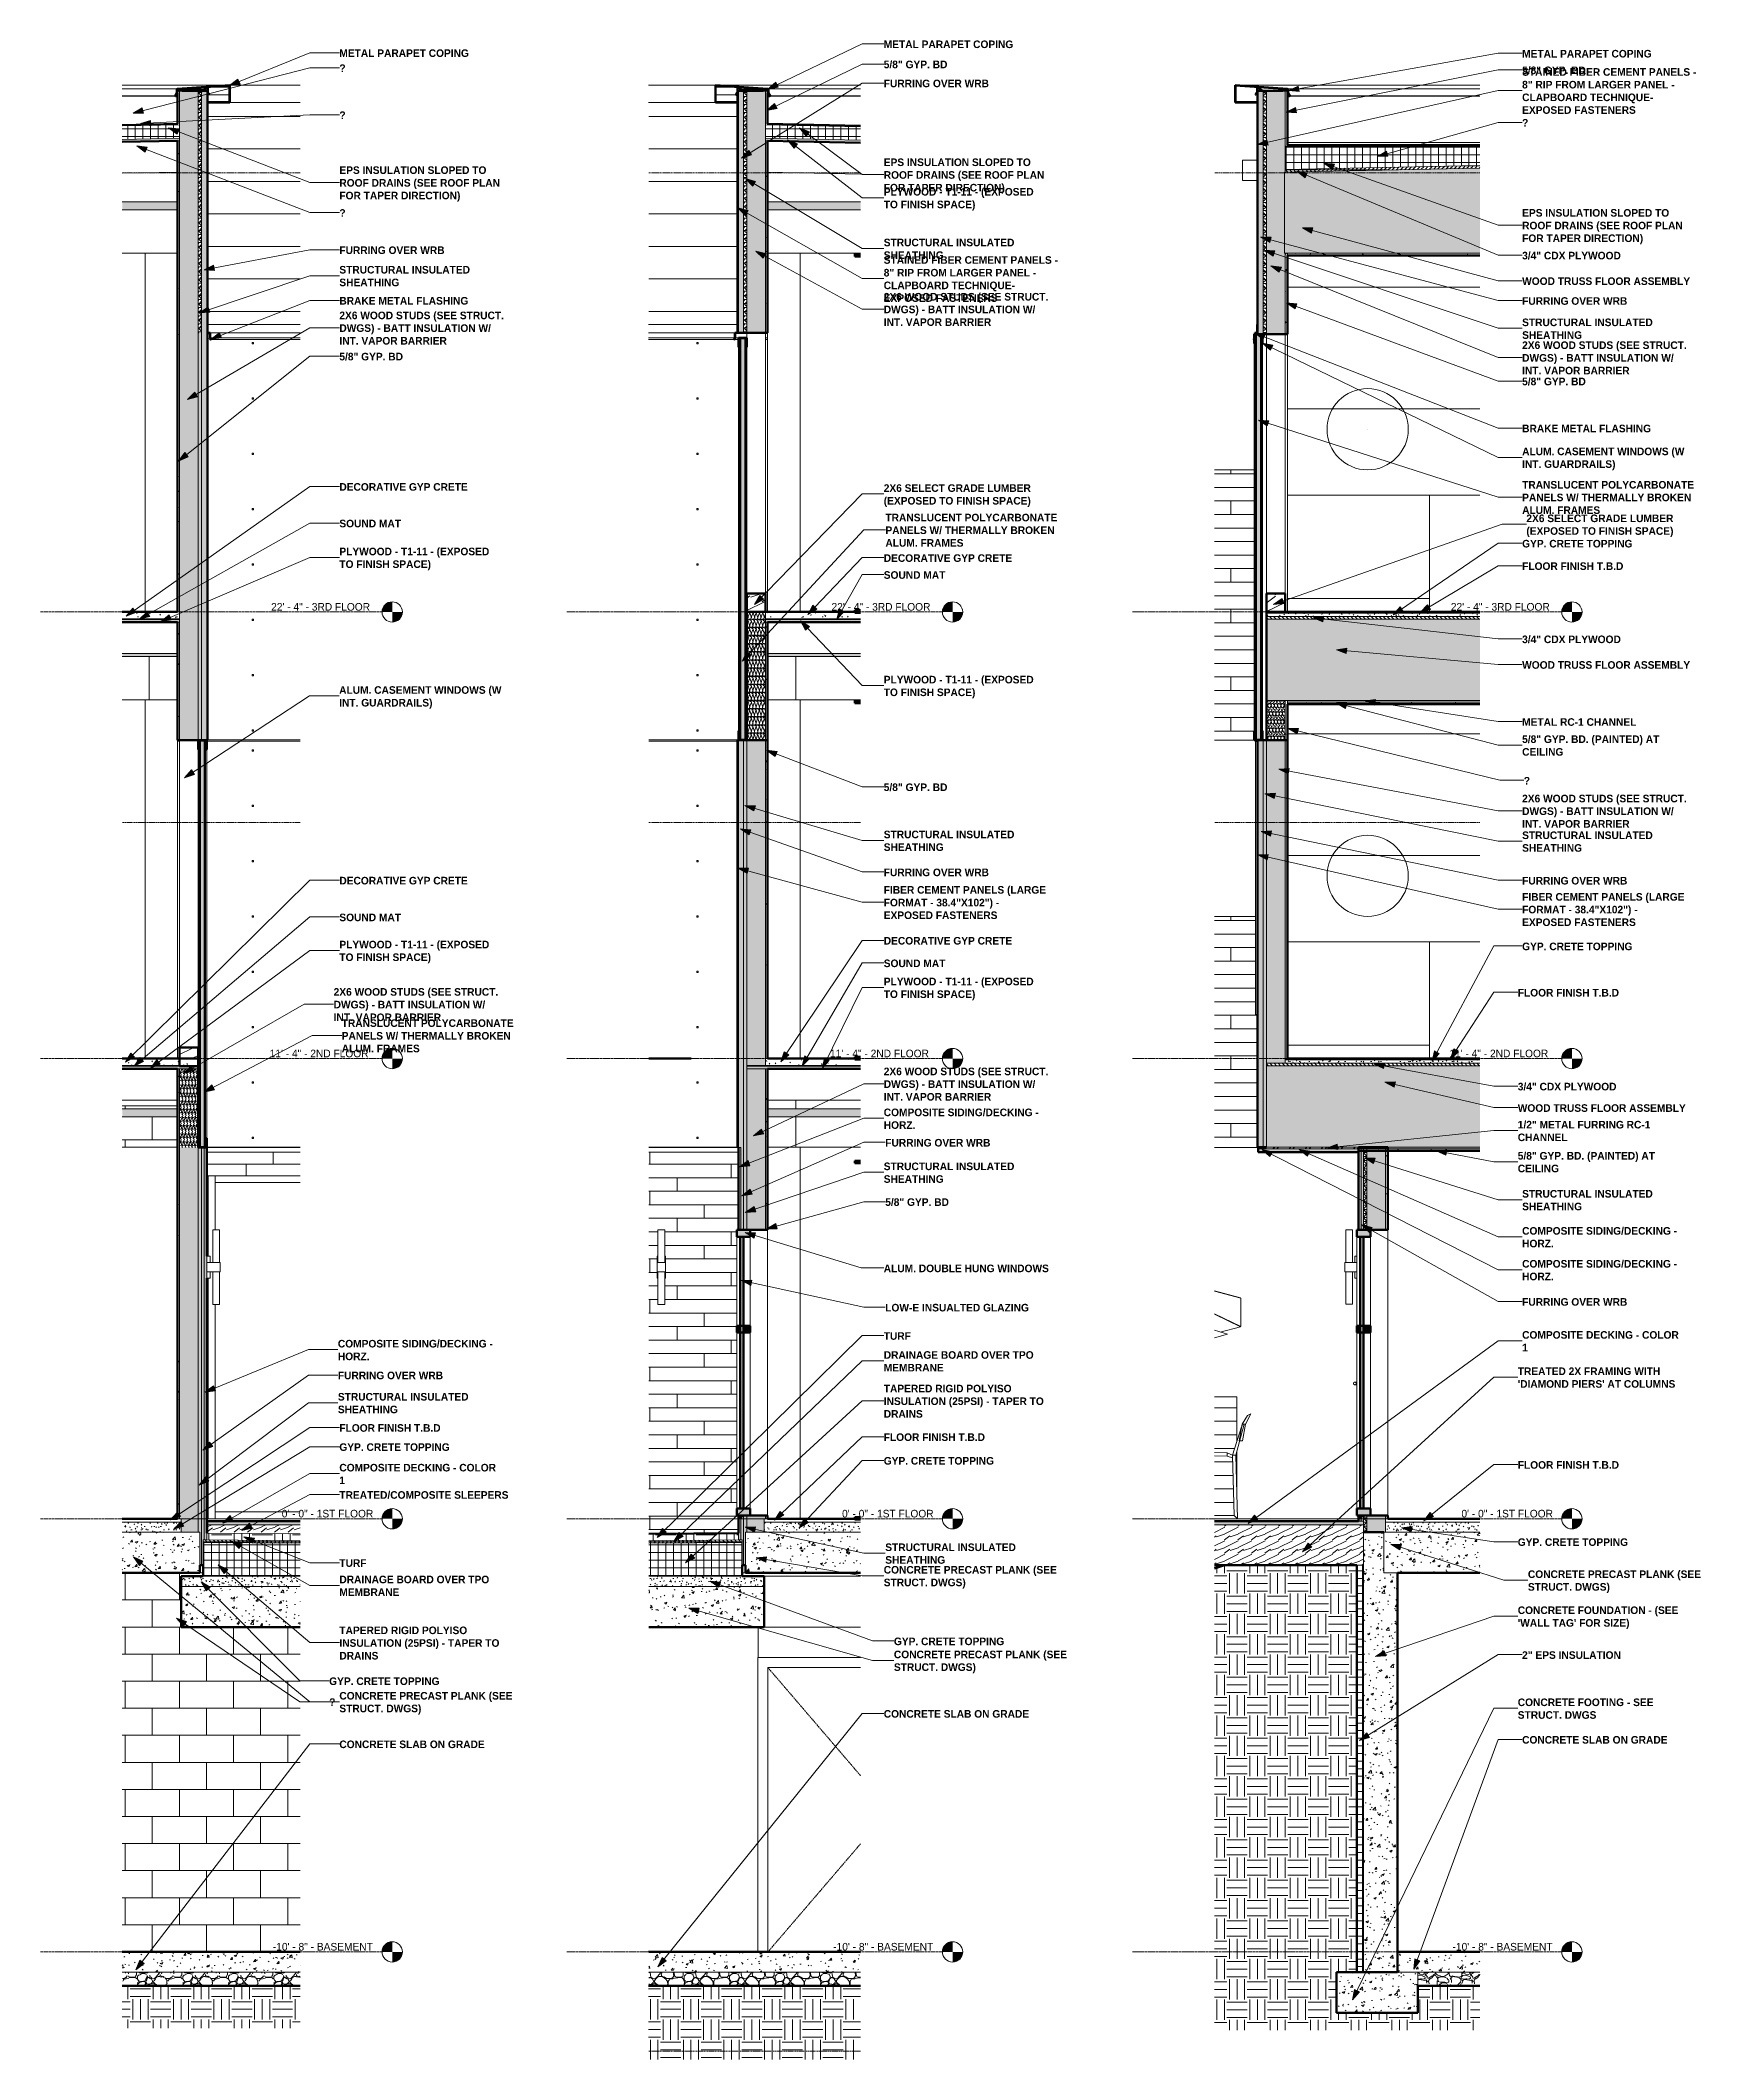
# Model space of a CAD drawing. Header units: inches. Extents: x -3449 to -2631, y -208 to 451.
# Drawn here: x -3449 to -2959, y -160 to 437 of the extents above; entities that cross this region are included whole.
import ezdxf

# ---------------------------------------------------------------- set-up
doc = ezdxf.new("R2010")
doc.units = ezdxf.units.IN
doc.header["$MEASUREMENT"] = 0
for name, pattern in [('Aligning Line 1_8_', [0.25, 0.125, -0.125]), ('Dash 1_16_', [0.125, 0.0625, -0.0625]), ('Grid Line 1_2_', [0.875, 0.5, -0.125, 0.125, -0.125])]:
    doc.linetypes.add(name, pattern=pattern)
for name, color, linetype, lineweight in [('0-1', 7, 'Continuous', 5), ('0-2', 135, 'Continuous', 9), ('0-3', 250, 'Continuous', 5), ('0-4', 50, 'Continuous', 5), ('0-5', 55, 'Continuous', 18), ('A-AREA', 32, 'Continuous', 90), ('A-CLNG', 13, 'Continuous', 18), ('A-CLNG-1', 55, 'Continuous', 18), ('A-CLNG-2', 31, 'Continuous', 18), ('A-CLNG-3', 250, 'Continuous', 70), ('A-CLNG-4', 23, 'Continuous', 18), ('A-CLNG-5', 13, 'Continuous', 70), ('A-CLNG-PATT-1', 13, 'Continuous', 9), ('A-DOOR-1', 7, 'Dash 1_16_', 9), ('A-DOOR-2', 10, 'Continuous', 18), ('A-DOOR-3', 31, 'Continuous', 9), ('A-DOOR-FRAM-1', 7, 'Continuous', 9), ('A-FLOR-1', 8, 'Continuous', 5), ('A-FLOR-2', 31, 'Continuous', 18), ('A-FLOR-3', 55, 'Continuous', 18), ('A-FLOR-4', 192, 'Continuous', 70), ('A-FLOR-5', 250, 'Continuous', 70), ('A-FLOR-6', 21, 'Continuous', 5), ('A-FLOR-7', 251, 'Continuous', 5), ('A-FLOR-LEVL', 51, 'Continuous', 9), ('A-FLOR-LEVL-1', 51, 'Grid Line 1_2_', 9), ('A-FLOR-MCUT', 51, 'Continuous', 18), ('A-FLOR-PATT-1', 8, 'Continuous', 9), ('A-FLOR-PATT-2', 135, 'Continuous', 9), ('A-GENM-1', 135, 'Continuous', 9), ('A-GLAZ-1', 55, 'Continuous', 18), ('A-GLAZ-2', 10, 'Continuous', 18), ('A-GLAZ-3', 27, 'Continuous', 18), ('A-GLAZ-4', 151, 'Continuous', 70), ('A-GLAZ-CWMG', 51, 'Continuous', 9), ('A-GLAZ-CWMG-1', 135, 'Continuous', 9), ('A-GLAZ-CWMG-2', 51, 'Continuous', 70), ('A-GLAZ-CWMG-3', 247, 'Continuous', 9), ('A-ROOF', 132, 'Continuous', 18), ('A-ROOF-1', 21, 'Continuous', 5), ('A-ROOF-2', 252, 'Continuous', 18), ('A-ROOF-3', 132, 'Continuous', 70), ('A-ROOF-PATT-1', 132, 'Continuous', 9), ('A-WALL', 113, 'Continuous', 18), ('A-WALL-1', 55, 'Continuous', 18), ('A-WALL-2', 254, 'Continuous', 5), ('A-WALL-3', 8, 'Continuous', 5), ('A-WALL-4', 23, 'Continuous', 18), ('A-WALL-5', 9, 'Continuous', 9), ('A-WALL-6', 27, 'Continuous', 18), ('A-WALL-7', 113, 'Continuous', 70), ('A-WALL-PATT-1', 135, 'Continuous', 9), ('A-WALL-PATT-2', 111, 'Continuous', 9), ('C-TOPO', 7, 'Continuous', 9), ('C-TOPO-1', 7, 'Continuous', 70), ('C-TOPO-2', 135, 'Continuous', 9), ('E-LITE-EQPM-1', 135, 'Continuous', 9), ('G-ANNO-SYMB', 111, 'Aligning Line 1_8_', 9), ('G-ANNO-TEXT', 231, 'Continuous', 9), ('G-IMPT', 8, 'Continuous', 9), ('I-WALL-1', 55, 'Continuous', 18), ('L-SITE', 91, 'Continuous', 9), ('L-SITE-1', 7, 'Continuous', 9), ('P-PIPE-1', 8, 'Continuous', 5), ('P-PIPE-2', 135, 'Continuous', 9), ('Q-CASE-1', 135, 'Continuous', 9), ('S-BEAM-1', 135, 'Continuous', 9), ('S-FNDN-1', 32, 'Continuous', 70), ('S-FNDN-2', 32, 'Continuous', 9), ('S-FNDN-3', 55, 'Continuous', 18)]:
    doc.layers.add(name, color=color, linetype=linetype, lineweight=lineweight)
doc.styles.add('Century Gothic', font='ufonts.com_century-gothic.ttf', dxfattribs={"height": 2.25})
doc.styles.add('Century Gothic_B', font='GOTHICB.TTF', dxfattribs={"height": 2.25})
pattern_1 = [(0, (-1688.897, 68.768), (6, 6), [6, -6]), (0, (-1688.897, 71.018), (6, 6), [6, -6]), (0, (-1688.897, 73.268), (6, 6), [6, -6]), (90, (-1688.147, 74.018), (-6, 6), [6, -6]), (90, (-1685.897, 74.018), (-6, 6), [6, -6]), (90, (-1683.647, 74.018), (-6, 6), [6, -6])]
pattern_2 = [(0, (-1688.897, 68.768), (0, 1.2), []), (315, (-1688.897, 68.768), (1.1992531, 0), [1.696, -1.696]), (45, (-1688.897, 68.768), (1.1992531, 0), [1.696, -1.696])]
pattern_3 = [(161.57, (-1688.777, 68.888), (-0.960383694, -0.00039918), [0, -6.83, 0.758, 0]), (18.43, (-1689.017, 68.888), (-0.960383694, 0.00039918), [0, -6.83, 0.758, 0]), (108.43, (-1688.777, 68.888), (0.47951018, -2.4005264), [2.276, -5.312]), (71.57, (-1689.017, 68.888), (0.47951018, 2.4005264), [2.276, -5.312])]
pattern_4 = [(0, (-1688.897, 68.768), (7.68, 1.92), [0.317, -5.443, 0.317, -5.443, -30.72]), (0, (-1688.897, 68.768), (7.68, 1.92), [-11.52, 0.317, -11.203, 0.317, -5.443, -13.44]), (0, (-1688.897, 68.768), (7.68, 1.92), [-28.8, 0.317, -3.523, 0.317, -9.283]), (120, (-1686.017, 69.728), (-5.5027688, 5.691075), [0.317, -5.443, 0.317, -5.443, -30.72]), (120, (-1686.017, 69.728), (-5.5027688, 5.691075), [-11.52, 0.317, -11.203, 0.317, -5.443, -13.44]), (120, (-1686.017, 69.728), (-5.5027688, 5.691075), [-28.8, 0.317, -3.523, 0.317, -9.283]), (240, (-1685.057, 73.568), (-2.1772312, -7.611075), [0.317, -5.443, 0.317, -5.443, -30.72]), (240, (-1685.057, 73.568), (-2.1772312, -7.611075), [-11.52, 0.317, -11.203, 0.317, -5.443, -13.44]), (240, (-1685.057, 73.568), (-2.1772312, -7.611075), [-28.8, 0.317, -3.523, 0.317, -9.283])]
pattern_5 = [(0, (-1688.897, 68.768), (0, 2.25), []), (90, (-1688.897, 68.768), (-2.25, 1e-16), [])]
pattern_6 = [(0, (-1688.897, 68.768), (3.84, 0.96), [0.317, -2.563, 0.317, -2.563, -15.36]), (0, (-1688.897, 68.768), (3.84, 0.96), [-5.76, 0.317, -5.443, 0.317, -2.563, -6.72]), (0, (-1688.897, 68.768), (3.84, 0.96), [-14.4, 0.317, -1.603, 0.317, -4.483]), (120, (-1687.457, 69.248), (-2.7513844, 2.84553755), [0.317, -2.563, 0.317, -2.563, -15.36]), (120, (-1687.457, 69.248), (-2.7513844, 2.84553755), [-5.76, 0.317, -5.443, 0.317, -2.563, -6.72]), (120, (-1687.457, 69.248), (-2.7513844, 2.84553755), [-14.4, 0.317, -1.603, 0.317, -4.483]), (240, (-1686.977, 71.168), (-1.0886156, -3.80553755), [0.317, -2.563, 0.317, -2.563, -15.36]), (240, (-1686.977, 71.168), (-1.0886156, -3.80553755), [-5.76, 0.317, -5.443, 0.317, -2.563, -6.72]), (240, (-1686.977, 71.168), (-1.0886156, -3.80553755), [-14.4, 0.317, -1.603, 0.317, -4.483])]
pattern_7 = [(50, (-1688.897, 68.768), (6.885997, -0.602097), [0.72, -7.92]), (355, (-1688.897, 68.768), (-1.331756, 7.220547), [0.576, -6.336]), (100.451, (-1688.323, 68.718), (5.553629, 6.61819), [0.612, -6.731]), (46.184, (-1688.897, 70.688), (10.24564, -1.588925), [1.08, -11.88]), (96.636, (-1688.043, 70.555), (8.97244, 9.35152), [0.918, -10.096]), (351.184, (-1688.897, 70.688), (8.9732, 9.35123), [0.864, -9.504]), (21, (-1687.937, 70.208), (5.730726, -3.865003), [0.72, -7.92]), (326, (-1687.937, 70.208), (2.33581, 6.96088), [0.576, -6.336]), (71.451, (-1687.459, 69.886), (8.065876, 3.095948), [0.612, -6.731]), (37.5, (-1688.897, 68.768), (0.116866, 3.1954784), [0.317, -5.942, 0.317, -6.115, -6.36]), (37.5, (-1688.897, 68.768), (0.116866, 3.1954784), [-12.691, 0.317, -6.043]), (7.5, (-1688.897, 68.768), (2.52543, 3.786025), [0.317, -3.35, 0.317, -5.798, -2.424]), (7.5, (-1688.897, 68.768), (2.52543, 3.786025), [-9.782, 0.317, -2.107]), (327.5, (-1691.037, 68.768), (5.1243685, -0.2161763), [0.317, -2.083, 0.317, -7.171, -9.936]), (327.5, (-1691.037, 68.768), (5.1243685, -0.2161763), [-9.888, 0.317, -9.619]), (317.5, (-1691.997, 68.768), (5.598326, 0.96141), [0.317, -2.803, 0.317, -4.656, -7.056]), (317.5, (-1691.997, 68.768), (5.598326, 0.96141), [-8.093, 0.317, -6.739])]
pattern_8 = [(0, (-3381.6211, 68.768), (0, 1.2), []), (315, (-3381.6211, 68.768), (1.1992531, 0), [1.696, -1.696]), (45, (-3381.6211, 68.768), (1.1992531, 0), [1.696, -1.696])]
pattern_9 = [(161.57, (-3381.5011, 68.888), (-0.9603837, -0.00039918), [0, -6.83, 0.758, 0]), (18.43, (-3381.7411, 68.888), (-0.9603837, 0.00039918), [0, -6.83, 0.758, 0]), (108.43, (-3381.5011, 68.888), (0.47951018, -2.4005264), [2.276, -5.312]), (71.57, (-3381.7411, 68.888), (0.47951018, 2.4005264), [2.276, -5.312])]
pattern_10 = [(0, (-3381.6211, 68.768), (7.68, 1.92), [0.317, -5.443, 0.317, -5.443, -30.72]), (0, (-3381.6211, 68.768), (7.68, 1.92), [-11.52, 0.317, -11.203, 0.317, -5.443, -13.44]), (0, (-3381.6211, 68.768), (7.68, 1.92), [-28.8, 0.317, -3.523, 0.317, -9.283]), (120, (-3378.7411, 69.728), (-5.502769, 5.691075), [0.317, -5.443, 0.317, -5.443, -30.72]), (120, (-3378.7411, 69.728), (-5.502769, 5.691075), [-11.52, 0.317, -11.203, 0.317, -5.443, -13.44]), (120, (-3378.7411, 69.728), (-5.502769, 5.691075), [-28.8, 0.317, -3.523, 0.317, -9.283]), (240, (-3377.7811, 73.568), (-2.177231, -7.611075), [0.317, -5.443, 0.317, -5.443, -30.72]), (240, (-3377.7811, 73.568), (-2.177231, -7.611075), [-11.52, 0.317, -11.203, 0.317, -5.443, -13.44]), (240, (-3377.7811, 73.568), (-2.177231, -7.611075), [-28.8, 0.317, -3.523, 0.317, -9.283])]
pattern_11 = [(0, (-3381.621, 68.768), (0, 2.25), []), (90, (-3381.621, 68.768), (-2.25, 1e-16), [])]
pattern_12 = [(0, (-3381.6211, 68.768), (3.84, 0.96), [0.317, -2.563, 0.317, -2.563, -15.36]), (0, (-3381.6211, 68.768), (3.84, 0.96), [-5.76, 0.317, -5.443, 0.317, -2.563, -6.72]), (0, (-3381.6211, 68.768), (3.84, 0.96), [-14.4, 0.317, -1.603, 0.317, -4.483]), (120, (-3380.1811, 69.248), (-2.7513844, 2.8455376), [0.317, -2.563, 0.317, -2.563, -15.36]), (120, (-3380.1811, 69.248), (-2.7513844, 2.8455376), [-5.76, 0.317, -5.443, 0.317, -2.563, -6.72]), (120, (-3380.1811, 69.248), (-2.7513844, 2.8455376), [-14.4, 0.317, -1.603, 0.317, -4.483]), (240, (-3379.7011, 71.168), (-1.0886156, -3.8055376), [0.317, -2.563, 0.317, -2.563, -15.36]), (240, (-3379.7011, 71.168), (-1.0886156, -3.8055376), [-5.76, 0.317, -5.443, 0.317, -2.563, -6.72]), (240, (-3379.7011, 71.168), (-1.0886156, -3.8055376), [-14.4, 0.317, -1.603, 0.317, -4.483])]
pattern_13 = [(50, (-3381.621, 68.768), (6.886, -0.6021), [0.72, -7.92]), (355, (-3381.621, 68.768), (-1.33176, 7.22055), [0.576, -6.336]), (100.451, (-3381.047, 68.718), (5.55363, 6.61819), [0.612, -6.731]), (46.184, (-3381.621, 70.688), (10.24564, -1.58893), [1.08, -11.88]), (96.636, (-3380.767, 70.555), (8.97244, 9.3515), [0.918, -10.096]), (351.184, (-3381.621, 70.688), (8.9732, 9.35123), [0.864, -9.504]), (21, (-3380.661, 70.208), (5.73073, -3.865), [0.72, -7.92]), (326, (-3380.661, 70.208), (2.33581, 6.96088), [0.576, -6.336]), (71.451, (-3380.184, 69.886), (8.06588, 3.09595), [0.612, -6.731]), (37.5, (-3381.621, 68.768), (0.116866, 3.195478), [0.317, -5.942, 0.317, -6.115, -6.36]), (37.5, (-3381.621, 68.768), (0.116866, 3.195478), [-12.691, 0.317, -6.043]), (7.5, (-3381.621, 68.768), (2.52543, 3.786025), [0.317, -3.35, 0.317, -5.798, -2.424]), (7.5, (-3381.621, 68.768), (2.52543, 3.786025), [-9.782, 0.317, -2.107]), (327.5, (-3383.762, 68.768), (5.124369, -0.216176), [0.317, -2.083, 0.317, -7.171, -9.936]), (327.5, (-3383.762, 68.768), (5.124369, -0.216176), [-9.888, 0.317, -9.619]), (317.5, (-3384.722, 68.768), (5.598326, 0.96141), [0.317, -2.803, 0.317, -4.656, -7.056]), (317.5, (-3384.722, 68.768), (5.598326, 0.96141), [-8.093, 0.317, -6.739])]
pattern_14 = [(0, (-10964.796, 146.633), (6, 6), [6, -6]), (0, (-10964.796, 148.883), (6, 6), [6, -6]), (0, (-10964.796, 151.133), (6, 6), [6, -6]), (90, (-10964.046, 151.883), (-6, 6), [6, -6]), (90, (-10961.796, 151.883), (-6, 6), [6, -6]), (90, (-10959.546, 151.883), (-6, 6), [6, -6])]
pattern_15 = [(0, (-1935.9931, 146.633), (7.68, 1.92), [0.317, -5.443, 0.317, -5.443, -30.72]), (0, (-1935.9931, 146.633), (7.68, 1.92), [-11.52, 0.317, -11.203, 0.317, -5.443, -13.44]), (0, (-1935.9931, 146.633), (7.68, 1.92), [-28.8, 0.317, -3.523, 0.317, -9.283]), (120, (-1933.1131, 147.593), (-5.5027688, 5.691075), [0.317, -5.443, 0.317, -5.443, -30.72]), (120, (-1933.1131, 147.593), (-5.5027688, 5.691075), [-11.52, 0.317, -11.203, 0.317, -5.443, -13.44]), (120, (-1933.1131, 147.593), (-5.5027688, 5.691075), [-28.8, 0.317, -3.523, 0.317, -9.283]), (240, (-1932.1531, 151.433), (-2.1772312, -7.611075), [0.317, -5.443, 0.317, -5.443, -30.72]), (240, (-1932.1531, 151.433), (-2.1772312, -7.611075), [-11.52, 0.317, -11.203, 0.317, -5.443, -13.44]), (240, (-1932.1531, 151.433), (-2.1772312, -7.611075), [-28.8, 0.317, -3.523, 0.317, -9.283])]
pattern_16 = [(0, (-1935.9931, 146.633), (3.84, 0.96), [0.317, -2.563, 0.317, -2.563, -15.36]), (0, (-1935.9931, 146.633), (3.84, 0.96), [-5.76, 0.317, -5.443, 0.317, -2.563, -6.72]), (0, (-1935.9931, 146.633), (3.84, 0.96), [-14.4, 0.317, -1.603, 0.317, -4.483]), (120, (-1934.5531, 147.113), (-2.7513844, 2.84553755), [0.317, -2.563, 0.317, -2.563, -15.36]), (120, (-1934.5531, 147.113), (-2.7513844, 2.84553755), [-5.76, 0.317, -5.443, 0.317, -2.563, -6.72]), (120, (-1934.5531, 147.113), (-2.7513844, 2.84553755), [-14.4, 0.317, -1.603, 0.317, -4.483]), (240, (-1934.0731, 149.033), (-1.0886156, -3.80553755), [0.317, -2.563, 0.317, -2.563, -15.36]), (240, (-1934.0731, 149.033), (-1.0886156, -3.80553755), [-5.76, 0.317, -5.443, 0.317, -2.563, -6.72]), (240, (-1934.0731, 149.033), (-1.0886156, -3.80553755), [-14.4, 0.317, -1.603, 0.317, -4.483])]
pattern_17 = [(0, (-1935.9931, 146.633), (0, 1.2), []), (315, (-1935.9931, 146.633), (1.1992531, 0), [1.696, -1.696]), (45, (-1935.9931, 146.633), (1.1992531, 0), [1.696, -1.696])]
pattern_18 = [(161.57, (-1935.87313, 146.753), (-0.960383694, -0.00039918), [0, -6.83, 0.758, 0]), (18.43, (-1936.11313, 146.753), (-0.960383694, 0.00039918), [0, -6.83, 0.758, 0]), (108.43, (-1935.87313, 146.753), (0.47951018, -2.4005264), [2.276, -5.312]), (71.57, (-1936.11313, 146.753), (0.47951018, 2.4005264), [2.276, -5.312])]
pattern_19 = [(50, (-1935.993, 146.633), (6.885997, -0.602097), [0.72, -7.92]), (355, (-1935.993, 146.633), (-1.331756, 7.220547), [0.576, -6.336]), (100.451, (-1935.419, 146.583), (5.55363, 6.61819), [0.612, -6.731]), (46.184, (-1935.993, 148.553), (10.24564, -1.588925), [1.08, -11.88]), (96.636, (-1935.139, 148.421), (8.97244, 9.35152), [0.918, -10.096]), (351.184, (-1935.993, 148.553), (8.9732, 9.35123), [0.864, -9.504]), (21, (-1935.033, 148.073), (5.730726, -3.865003), [0.72, -7.92]), (326, (-1935.033, 148.073), (2.33581, 6.96088), [0.576, -6.336]), (71.451, (-1934.555, 147.751), (8.065876, 3.095948), [0.612, -6.731]), (37.5, (-1935.9931, 146.633), (0.116866, 3.1954784), [0.317, -5.942, 0.317, -6.115, -6.36]), (37.5, (-1935.9931, 146.633), (0.116866, 3.1954784), [-12.691, 0.317, -6.043]), (7.5, (-1935.993, 146.633), (2.52543, 3.786025), [0.317, -3.35, 0.317, -5.798, -2.424]), (7.5, (-1935.993, 146.633), (2.52543, 3.786025), [-9.782, 0.317, -2.107]), (327.5, (-1938.1331, 146.633), (5.1243685, -0.216176), [0.317, -2.083, 0.317, -7.171, -9.936]), (327.5, (-1938.1331, 146.633), (5.1243685, -0.216176), [-9.888, 0.317, -9.619]), (317.5, (-1939.093, 146.633), (5.598326, 0.96141), [0.317, -2.803, 0.317, -4.656, -7.056]), (317.5, (-1939.093, 146.633), (5.598326, 0.96141), [-8.093, 0.317, -6.739])]
pattern_20 = [(0, (-1935.9931, 146.633), (0, 2.25), []), (90, (-1935.9931, 146.633), (-2.25, 1e-16), [])]

msp = doc.modelspace()

# ---------------------------------------------------------------- texts
at = {"layer": 'A-FLOR-LEVL', "char_height": 2.25, "attachment_point": 1, "style": 'Century Gothic'}
for s, insert, width in [('22\' - 4" - 3RD FLOOR', (-3381.25, 270.64), 36.2842), ('22\' - 4" - 3RD FLOOR', (-3215.64, 270.64), 36.2842), ('22\' - 4" - 3RD FLOOR', (-3032.6, 270.64), 36.2842), ('11\' - 4" - 2ND FLOOR', (-3381.69, 138.64), 36.8145), ('11\' - 4" - 2ND FLOOR', (-3216.08, 138.64), 36.8145), ('11\' - 4" - 2ND FLOOR', (-3033.04, 138.64), 36.8145), ('0\' - 0" - 1ST FLOOR', (-3378.12, 2.64), 32.4967), ('0\' - 0" - 1ST FLOOR', (-3212.52, 2.64), 32.4967), ('0\' - 0" - 1ST FLOOR', (-3029.47, 2.64), 32.4967), ('-10\' - 8" - BASEMENT', (-3380.75, -125.36), 35.6782), ('-10\' - 8" - BASEMENT', (-3215.14, -125.36), 35.6782), ('-10\' - 8" - BASEMENT', (-3032.1, -125.36), 35.6782)]:
    msp.add_mtext(s, dxfattribs=dict(at, insert=insert, width=width))
at = {"layer": 'G-ANNO-TEXT', "char_height": 2.25, "attachment_point": 1, "style": 'Century Gothic_B'}
for s, insert, width in [('METAL PARAPET COPING', (-3200.2, 436.9), 45.5257), ('\\fCentury Gothic|b1|i0|c0|p34|;?', (-3361.09, 429.84), 2.1967), ('METAL PARAPET COPING', (-3361.09, 434.28), 45.5257), ('5/8" GYP. BD', (-3200.2, 430.94), 23.5582), ('METAL PARAPET COPING', (-3011.53, 434.12), 45.5257), ('FURRING OVER WRB', (-3200.2, 425.33), 36.5115), ('STAINED FIBER CEMENT PANELS -', (-3011.53, 428.72), 59.3122), ('5/8" GYP. BD', (-3011.53, 429.2), 23.5582), ('8" RIP FROM LARGER PANEL -', (-3011.53, 424.97), 52.8735), ('CLAPBOARD TECHNIQUE-', (-3011.53, 421.22), 46.8892), ('\\fCentury Gothic|b1|i0|c0|p34|;?', (-3361.09, 415.93), 2.1967), ('\\fCentury Gothic|b1|i0|c0|p34|;?', (-3011.53, 413.7), 2.1967), ('EXPOSED FASTENERS', (-3011.53, 417.47), 37.6477), ('EPS INSULATION SLOPED TO', (-3200.2, 402.03), 50.0707), ('EPS INSULATION SLOPED TO', (-3361.09, 399.7), 50.0707), ('ROOF DRAINS (SEE ROOF PLAN', (-3361.09, 395.95), 56.5095), ('ROOF DRAINS (SEE ROOF PLAN', (-3200.2, 398.28), 56.5095), ('FOR TAPER DIRECTION)', (-3200.2, 394.53), 41.814), ('FOR TAPER DIRECTION)', (-3361.09, 392.2), 41.814), ('TO FINISH SPACE)', (-3200.2, 389.56), 32.118), ('PLYWOOD - T1-11 - (EXPOSED', (-3200.2, 393.31), 54.6157), ('\\fCentury Gothic|b1|i0|c0|p34|;?', (-3361.09, 387.05), 2.1967), ('EPS INSULATION SLOPED TO', (-3011.53, 387.08), 50.0707), ('ROOF DRAINS (SEE ROOF PLAN', (-3011.53, 383.33), 56.5095), ('FURRING OVER WRB', (-3361.09, 376.04), 36.5115), ('STRUCTURAL INSULATED', (-3200.2, 378.32), 42.7987), ('FOR TAPER DIRECTION)', (-3011.53, 379.58), 41.814), ('STRUCTURAL INSULATED', (-3361.09, 370.27), 42.7987), ('SHEATHING', (-3200.2, 374.57), 21.0585), ('STAINED FIBER CEMENT PANELS -', (-3200.2, 373.15), 59.3122), ('3/4" CDX PLYWOOD', (-3011.53, 374.45), 37.0417), ('SHEATHING', (-3361.09, 366.52), 21.0585), ('8" RIP FROM LARGER PANEL -', (-3200.2, 369.4), 52.8735), ('CLAPBOARD TECHNIQUE-', (-3200.2, 365.65), 46.8892), ('WOOD TRUSS FLOOR ASSEMBLY', (-3011.53, 366.89), 57.4942), ('BRAKE METAL FLASHING', (-3361.09, 361.09), 43.935), ('2X6 WOOD STUDS (SEE STRUCT.', (-3200.2, 362.29), 56.5852), ('EXPOSED FASTENERS', (-3200.2, 361.9), 37.6477), ('DWGS) - BATT INSULATION W/', (-3200.2, 358.54), 54.1612), ('FURRING OVER WRB', (-3011.53, 361.03), 36.5115), ('2X6 WOOD STUDS (SEE STRUCT.', (-3361.09, 356.77), 56.5852), ('DWGS) - BATT INSULATION W/', (-3361.09, 353.02), 54.1612), ('INT. VAPOR BARRIER', (-3200.2, 354.79), 37.1175), ('STRUCTURAL INSULATED', (-3011.53, 354.72), 42.7987), ('INT. VAPOR BARRIER', (-3361.09, 349.27), 37.1175), ('SHEATHING', (-3011.53, 350.97), 21.0585), ('2X6 WOOD STUDS (SEE STRUCT.', (-3011.53, 347.97), 56.5852), ('5/8" GYP. BD', (-3361.09, 344.6), 23.5582), ('DWGS) - BATT INSULATION W/', (-3011.53, 344.22), 54.1612), ('INT. VAPOR BARRIER', (-3011.53, 340.47), 37.1175), ('5/8" GYP. BD', (-3011.53, 337.24), 23.5582), ('BRAKE METAL FLASHING', (-3011.53, 323.35), 43.935), ('ALUM. CASEMENT WINDOWS (W', (-3011.53, 316.58), 58.6305), ('INT. GUARDRAILS)', (-3011.53, 312.83), 32.6482), ('DECORATIVE GYP CRETE', (-3361.09, 306.08), 44.6167), ('2X6 SELECT GRADE LUMBER', (-3200.2, 305.74), 50.0707), ('TRANSLUCENT POLYCARBONATE', (-3011.53, 306.72), 59.085), ('(EXPOSED TO FINISH SPACE)', (-3200.2, 301.99), 51.5857), ('ALUM. FRAMES', (-3011.53, 299.22), 27.1942), ('PANELS W/ THERMALLY BROKEN', (-3011.53, 302.97), 57.9487), ('SOUND MAT', (-3361.09, 295.26), 22.422), ('TRANSLUCENT POLYCARBONATE', (-3199.7, 297.03), 59.085), ('PANELS W/ THERMALLY BROKEN', (-3199.7, 293.28), 57.9487), ('2X6 SELECT GRADE LUMBER', (-3010.28, 296.8), 50.0707), ('(EXPOSED TO FINISH SPACE)', (-3010.28, 293.05), 51.5857), ('PLYWOOD - T1-11 - (EXPOSED', (-3361.09, 287), 54.6157), ('ALUM. FRAMES', (-3199.7, 289.53), 27.1942), ('GYP. CRETE TOPPING', (-3011.53, 289.31), 38.481), ('TO FINISH SPACE)', (-3361.09, 283.25), 32.118), ('DECORATIVE GYP CRETE', (-3200.2, 285.05), 44.6167), ('FLOOR FINISH T.B.D', (-3011.53, 282.67), 34.6177), ('SOUND MAT', (-3200.2, 280.05), 22.422), ('3/4" CDX PLYWOOD', (-3011.53, 261.04), 37.0417), ('WOOD TRUSS FLOOR ASSEMBLY', (-3011.53, 253.46), 57.4942), ('ALUM. CASEMENT WINDOWS (W', (-3361.15, 246.06), 58.6305), ('TO FINISH SPACE)', (-3200.2, 245.38), 32.118), ('PLYWOOD - T1-11 - (EXPOSED', (-3200.2, 249.13), 54.6157), ('INT. GUARDRAILS)', (-3361.15, 242.31), 32.6482), ('METAL RC-1 CHANNEL', (-3011.53, 236.6), 40.905), ('5/8" GYP. BD. (PAINTED) AT', (-3011.53, 231.52), 49.4647), ('CEILING', (-3011.53, 227.77), 14.9985), ('5/8" GYP. BD', (-3200.2, 217.32), 23.5582), ('\\fCentury Gothic|b1|i0|c0|p34|;?', (-3011.03, 219.24), 2.1967), ('2X6 WOOD STUDS (SEE STRUCT.', (-3011.53, 213.99), 56.5852), ('DWGS) - BATT INSULATION W/', (-3011.53, 210.24), 54.1612), ('STRUCTURAL INSULATED', (-3200.2, 203.37), 42.7987), ('STRUCTURAL INSULATED', (-3011.53, 203.13), 42.7987), ('INT. VAPOR BARRIER', (-3011.53, 206.49), 37.1175), ('SHEATHING', (-3200.2, 199.62), 21.0585), ('SHEATHING', (-3011.53, 199.38), 21.0585), ('FURRING OVER WRB', (-3200.2, 192.16), 36.5115), ('DECORATIVE GYP CRETE', (-3361.09, 189.72), 44.6167), ('FIBER CEMENT PANELS (LARGE', (-3200.2, 186.99), 54.9945), ('FURRING OVER WRB', (-3011.53, 189.7), 36.5115), ('FIBER CEMENT PANELS (LARGE', (-3011.53, 184.92), 54.9945), ('FORMAT - 38.4"X102") -', (-3200.2, 183.24), 42.723), ('EXPOSED FASTENERS', (-3200.2, 179.49), 37.6477), ('FORMAT - 38.4"X102") -', (-3011.53, 181.17), 42.723), ('SOUND MAT', (-3361.09, 178.85), 22.422), ('EXPOSED FASTENERS', (-3011.53, 177.42), 37.6477), ('TO FINISH SPACE)', (-3361.09, 167.08), 32.118), ('PLYWOOD - T1-11 - (EXPOSED', (-3361.09, 170.83), 54.6157), ('DECORATIVE GYP CRETE', (-3200.2, 171.95), 44.6167), ('GYP. CRETE TOPPING', (-3011.53, 170.28), 38.481), ('SOUND MAT', (-3200.2, 165.28), 22.422), ('2X6 WOOD STUDS (SEE STRUCT.', (-3362.78, 156.83), 56.5852), ('TO FINISH SPACE)', (-3200.2, 156.16), 32.118), ('PLYWOOD - T1-11 - (EXPOSED', (-3200.2, 159.91), 54.6157), ('FLOOR FINISH T.B.D', (-3012.82, 156.6), 34.6177), ('DWGS) - BATT INSULATION W/', (-3362.78, 153.08), 54.1612), ('INT. VAPOR BARRIER', (-3362.78, 149.33), 37.1175), ('TRANSLUCENT POLYCARBONATE', (-3360.4, 147.61), 59.085), ('PANELS W/ THERMALLY BROKEN', (-3360.4, 143.86), 57.9487), ('ALUM. FRAMES', (-3360.4, 140.11), 27.1942), ('2X6 WOOD STUDS (SEE STRUCT.', (-3200.2, 133.33), 56.5852), ('DWGS) - BATT INSULATION W/', (-3200.2, 129.58), 54.1612), ('INT. VAPOR BARRIER', (-3200.2, 125.83), 37.1175), ('3/4" CDX PLYWOOD', (-3012.82, 128.85), 37.0417), ('COMPOSITE SIDING/DECKING -', (-3200.2, 121.23), 57.873), ('WOOD TRUSS FLOOR ASSEMBLY', (-3012.82, 122.51), 57.4942), ('HORZ.', (-3200.2, 117.48), 11.211), ('CHANNEL', (-3012.82, 113.85), 18.0285), ('1/2" METAL FURRING RC-1', (-3012.82, 117.6), 47.4952), ('FURRING OVER WRB', (-3199.76, 112.26), 36.5115), ('5/8" GYP. BD. (PAINTED) AT', (-3012.82, 108.4), 49.4647), ('STRUCTURAL INSULATED', (-3200.2, 105.28), 42.7987), ('SHEATHING', (-3200.2, 101.53), 21.0585), ('CEILING', (-3012.82, 104.65), 14.9985), ('STRUCTURAL INSULATED', (-3011.53, 97.17), 42.7987), ('5/8" GYP. BD', (-3199.76, 94.71), 23.5582), ('SHEATHING', (-3011.53, 93.42), 21.0585), ('COMPOSITE SIDING/DECKING -', (-3011.53, 86.21), 57.873), ('HORZ.', (-3011.53, 82.46), 11.211), ('ALUM. DOUBLE HUNG WINDOWS', (-3200.2, 75.12), 59.4637), ('COMPOSITE SIDING/DECKING -', (-3011.53, 76.48), 57.873), ('HORZ.', (-3011.53, 72.73), 11.211), ('LOW-E INSUALTED GLAZING', (-3199.76, 63.52), 50.5252), ('FURRING OVER WRB', (-3011.53, 65.21), 36.5115), ('TURF', (-3200.2, 55.14), 8.181), ('COMPOSITE DECKING - COLOR', (-3011.53, 55.46), 57.6457), ('COMPOSITE SIDING/DECKING -', (-3361.53, 52.87), 57.873), ('HORZ.', (-3361.53, 49.12), 11.211), ('DRAINAGE BOARD OVER TPO', (-3200.2, 49.53), 53.934), ('\\fCentury Gothic|b1|i0|c0|p34|;1', (-3011.53, 51.71), 2.1967), ('FURRING OVER WRB', (-3361.53, 43.48), 36.5115), ('MEMBRANE', (-3200.2, 45.78), 21.3615), ('TREATED 2X FRAMING WITH', (-3012.82, 44.72), 49.6162), ('STRUCTURAL INSULATED', (-3361.53, 37.18), 42.7987), ('TAPERED RIGID POLYISO', (-3200.2, 39.61), 44.1622), ('INSULATION (25PSI) - TAPER TO', (-3200.2, 35.86), 56.055), ("'DIAMOND PIERS' AT COLUMNS", (-3012.82, 40.97), 56.8125), ('SHEATHING', (-3361.53, 33.43), 21.0585), ('DRAINS', (-3200.2, 32.11), 13.8622), ('FLOOR FINISH T.B.D', (-3361.09, 27.96), 34.6177), ('FLOOR FINISH T.B.D', (-3200.2, 25.24), 34.6177), ('GYP. CRETE TOPPING', (-3361.09, 22.3), 38.481), ('GYP. CRETE TOPPING', (-3200.2, 18.25), 38.481), ('COMPOSITE DECKING - COLOR', (-3361.09, 16.23), 57.6457), ('\\fCentury Gothic|b1|i0|c0|p34|;1', (-3361.09, 12.48), 2.1967), ('FLOOR FINISH T.B.D', (-3012.82, 17.03), 34.6177), ('TREATED/COMPOSITE SLEEPERS', (-3361.09, 8.16), 56.2822), ('GYP. CRETE TOPPING', (-3012.82, -5.78), 38.481), ('STRUCTURAL INSULATED', (-3199.76, -7.3), 42.7987), ('SHEATHING', (-3199.76, -11.05), 21.0585), ('TURF', (-3361.09, -11.97), 8.181), ('DRAINAGE BOARD OVER TPO', (-3361.09, -16.82), 53.934), ('STRUCT. DWGS)', (-3200.2, -17.7), 28.1032), ('CONCRETE PRECAST PLANK (SEE', (-3200.2, -13.95), 59.0092), ('CONCRETE PRECAST PLANK (SEE', (-3009.82, -15.26), 59.0092), ('MEMBRANE', (-3361.09, -20.57), 21.3615), ('STRUCT. DWGS)', (-3009.82, -19.01), 28.1032), ('CONCRETE FOUNDATION - (SEE', (-3012.82, -25.91), 57.3427), ("'WALL TAG' FOR SIZE)", (-3012.82, -29.66), 38.178), ('TAPERED RIGID POLYISO', (-3361.09, -31.85), 44.1622), ('INSULATION (25PSI) - TAPER TO', (-3361.09, -35.6), 56.055), ('GYP. CRETE TOPPING', (-3197.2, -35.11), 38.481), ('DRAINS', (-3361.09, -39.35), 13.8622), ('CONCRETE PRECAST PLANK (SEE', (-3197.2, -38.98), 59.0092), ('2" EPS INSULATION', (-3011.53, -39.16), 33.7845), ('GYP. CRETE TOPPING', (-3364.09, -46.89), 38.481), ('STRUCT. DWGS)', (-3197.2, -42.73), 28.1032), ('\\fCentury Gothic|b1|i0|c0|p34|;?', (-3364.09, -53.07), 2.1967), ('CONCRETE PRECAST PLANK (SEE', (-3361.09, -51.19), 59.0092), ('CONCRETE FOOTING - SEE', (-3012.82, -53.12), 48.177), ('STRUCT. DWGS)', (-3361.09, -54.94), 28.1032), ('CONCRETE SLAB ON GRADE', (-3200.2, -56.54), 51.51), ('STRUCT. DWGS', (-3012.82, -56.87), 26.664), ('CONCRETE SLAB ON GRADE', (-3361.09, -65.54), 51.51), ('CONCRETE SLAB ON GRADE', (-3011.53, -64.21), 51.51)]:
    msp.add_mtext(s, dxfattribs=dict(at, insert=insert, width=width))

# ---------------------------------------------------------------- blocks, each defined once
blk = doc.blocks.new('CTR  - Topography_rvt-1-SECTION _ CENTER LOOKING EAST - Callout 1')
at = {"layer": 'C-TOPO'}
h = blk.add_hatch(dxfattribs=at)
h.set_pattern_fill('FP_7', color=256, style=0, pattern_type=2)
h.set_pattern_definition(pattern_1)
h.paths.add_polyline_path([(-3372.65, -150.56), (-3372.65, -138.01), (-3425.27, -138.01), (-3425.27, -150.56)], flags=0)
at = {"layer": 'C-TOPO-1'}
blk.add_line((-3425.27, -138.01), (-3372.65, -138.01), dxfattribs=at)
at = {"layer": 'C-TOPO-2'}
blk.add_line((-3425.27, -138.01), (-3372.65, -138.01), dxfattribs=at)
blk = doc.blocks.new('Parking_Stall_Multiple - STANDARD-1982617-SECTION _ CENTER LOOKING EAST - Callout 1')
at = {"layer": 'A-GENM-1'}
blk.add_line((-3425.27, -127.75), (-3372.65, -127.75), dxfattribs=at)
blk = doc.blocks.new('Dimension Lumber - 2x10-2056820-SECTION _ CENTER LOOKING EAST - Callout 1')
at = {"layer": 'S-BEAM-1'}
blk.add_line((-3425.27, 255.75), (-3408.92, 255.75), dxfattribs=at)
blk = doc.blocks.new('Dimension Lumber - 2x10-V1-SECTION _ CENTER LOOKING EAST - Callout 1')
at = {"layer": 'S-BEAM-1'}
blk.add_line((-3425.27, 397.65), (-3408.92, 397.99), dxfattribs=at)
blk = doc.blocks.new('CTR - 1st Phase - Common Walls_rvt-1-SECTION _ CENTER LOOKING EAST - Callout 1')
at = {"layer": 'P-PIPE-1'}
for points in [[(-3408.92, 388), (-3408.92, 389.19), (-3425.27, 389.19), (-3425.27, 388)], [(-3408.92, 386.81), (-3408.92, 388), (-3425.27, 387.99), (-3425.27, 386.81)], [(-3425.27, 254.81), (-3408.92, 254.81), (-3408.92, 255.75), (-3425.27, 255.75), (-3425.27, 254.85)], [(-3408.92, 120), (-3408.92, 121.19), (-3425.27, 121.18), (-3425.27, 120), (-3412.12, 120)], [(-3412.12, 118.81), (-3408.92, 118.81), (-3408.92, 120), (-3425.27, 120), (-3425.27, 118.81)]]:
    blk.add_hatch(color=256, dxfattribs=at).paths.add_polyline_path(points, flags=0)
at = {"layer": 'A-WALL-1'}
blk.add_line((-3408.92, 109.87), (-3425.27, 109.87), dxfattribs=at)
at = {"layer": 'I-WALL-1'}
for p, q in [((-3418.52, 374), (-3425.27, 374)), ((-3408.92, 374), (-3418.52, 374)), ((-3418.52, 374), (-3418.52, 268)), ((-3418.52, 242), (-3425.27, 242)), ((-3408.92, 242), (-3418.52, 242)), ((-3418.52, 242), (-3418.52, 136))]:
    blk.add_line(p, q, dxfattribs=at)
at = {"layer": 'P-PIPE-2'}
for p, q in [((-3408.92, 389.19), (-3425.27, 389.19)), ((-3425.27, 386.81), (-3408.92, 386.81)), ((-3425.27, 254.81), (-3408.92, 254.81)), ((-3408.92, 121.19), (-3425.27, 121.19)), ((-3425.27, 118.81), (-3408.92, 118.81))]:
    blk.add_line(p, q, dxfattribs=at)
at = {"layer": '0-2'}
for name, p in [('Dimension Lumber - 2x10-V1-SECTION _ CENTER LOOKING EAST - Callout 1', (0, 0)), ('Dimension Lumber - 2x10-2056820-SECTION _ CENTER LOOKING EAST - Callout 1', (0, 0)), ('Dimension Lumber - 2x10-2056820-SECTION _ CENTER LOOKING EAST - Callout 1', (0, -132)), ('Parking_Stall_Multiple - STANDARD-1982617-SECTION _ CENTER LOOKING EAST - Callout 1', (0, 0))]:
    blk.add_blockref(name, p, dxfattribs=at)
blk = doc.blocks.new('CTR - 1st Phase -Stairs _ Elevators_rvt-1-SECTION _ CENTER LOOKING EAST - Callout 1')
at = {"layer": 'A-WALL-PATT-1'}
h = blk.add_hatch(dxfattribs=at)
h.set_pattern_fill('FP_14', color=256, style=0, pattern_type=2)
h.set_pattern_definition([(0, (-3208.374, 0), (0, 8), []), (90, (-3208.374, 0), (-8, 8), [8, -8])])
h.paths.add_polyline_path([(-3425.27, -127.75), (-3372.65, -127.75), (-3372.65, -32), (-3407.86, -32), (-3407.86, -17), (-3401.36, -17), (-3401.36, -16), (-3425.27, -16), (-3425.27, -77.28)], flags=0)
h.paths.add_polyline_path([(-3408.92, 109.87), (-3408.92, 118.81), (-3425.27, 118.81), (-3425.27, 109.87), (-3412.12, 109.87)], flags=0)
h.paths.add_polyline_path([(-3412.12, 121.19), (-3408.92, 121.19), (-3408.92, 122), (-3425.27, 122), (-3425.27, 121.19)], flags=0)
at = {"layer": 'A-WALL-1'}
blk.add_line((-3408.92, 122), (-3425.27, 122), dxfattribs=at)
blk = doc.blocks.new('Basic Wall _ EXT - FIBER CEMENT - SMALL - ___-2145929-SECTION _ CENTER LOOKING EAST - Callout 1')
at = {"layer": 'A-WALL-1'}
for p, q in [((-3393.48, 423.66), (-3425.27, 423.66)), ((-3408.93, 422.6), (-3425.27, 422.6)), ((-3409.66, 420.57), (-3425.27, 420.57)), ((-3425.27, 420.42), (-3409.35, 420.42))]:
    blk.add_line(p, q, dxfattribs=at)
blk = doc.blocks.new('Basic Wall _ EXT - FIBER CEMENT - LARGE - ___-2162457-SECTION _ CENTER LOOKING EAST - Callout 1')
at = {"layer": 'A-WALL-1'}
for p, q in [((-3400.02, 353), (-3372.65, 353)), ((-3400.02, 350.53), (-3372.65, 350.53)), ((-3399.41, 348.9), (-3399.21, 348.9)), ((-3399.27, 350.46), (-3372.65, 350.46)), ((-3399.27, 349.02), (-3372.65, 349.02)), ((-3399.08, 348.51), (-3372.65, 348.51))]:
    blk.add_line(p, q, dxfattribs=at)
at = {"layer": 'A-WALL-1', "flags": 128}
for points in [[(-3399.15, 348.54), (-3399.14, 348.52), (-3399.11, 348.51), (-3399.09, 348.51)], [(-3399.08, 348.51), (-3399.07, 348.51), (-3399.04, 348.52), (-3399.02, 348.53)], [(-3399, 348.55), (-3398.98, 348.57), (-3398.97, 348.59), (-3398.96, 348.61), (-3398.97, 348.64), (-3398.97, 348.66), (-3398.99, 348.68)]]:
    blk.add_lwpolyline(points, dxfattribs=at)
blk = doc.blocks.new('Basic Wall _ EXT - FIBER CEMENT - SMALL - ___-2145931-SECTION _ CENTER LOOKING EAST - Callout 1')
at = {"layer": 'A-WALL-1'}
for p, q in [((-3409.55, 420.6), (-3409.36, 420.6)), ((-3409.35, 420.59), (-3409.1, 420.59)), ((-3409.34, 420.42), (-3408.92, 420.42)), ((-3408.99, 420.64), (-3408.92, 420.64)), ((-3408.95, 420.57), (-3408.92, 420.57)), ((-3408.92, 422.52), (-3400.99, 422.52)), ((-3408.86, 422.47), (-3401.06, 422.47)), ((-3408.85, 422.24), (-3407.37, 422.24)), ((-3407.58, 422.08), (-3401.52, 422.08)), ((-3407.29, 422.44), (-3401.09, 422.44)), ((-3407.29, 422.16), (-3401.43, 422.16)), ((-3401.49, 422), (-3401.43, 422.04)), ((-3393.56, 423.11), (-3400.22, 423.11)), ((-3399.59, 420.79), (-3393.56, 420.79)), ((-3399.52, 420.84), (-3393.56, 420.84)), ((-3393.48, 423.66), (-3372.65, 423.66)), ((-3393.48, 418.54), (-3372.65, 418.54))]:
    blk.add_line(p, q, dxfattribs=at)
at = {"layer": 'A-WALL-1', "flags": 128}
for points in [[(-3409.47, 420.45), (-3409.41, 420.43), (-3409.35, 420.42), (-3409.29, 420.42), (-3409.23, 420.44)], [(-3408.93, 422.6), (-3408.98, 422.59), (-3409.04, 422.56), (-3409.08, 422.52), (-3409.12, 422.47), (-3409.14, 422.41), (-3409.15, 422.35)], [(-3409.12, 421.26), (-3409.09, 421.32), (-3409.07, 421.38), (-3409.07, 421.44)], [(-3408.75, 422.08), (-3408.81, 422.07), (-3408.87, 422.05), (-3408.93, 422.01), (-3408.97, 421.95), (-3408.99, 421.89), (-3409, 421.83)], [(-3408.97, 421.22), (-3408.94, 421.28), (-3408.93, 421.33)], [(-3400.12, 423.09), (-3400.14, 423.1), (-3400.2, 423.11), (-3400.27, 423.11), (-3400.33, 423.09), (-3400.38, 423.05)], [(-3399.97, 422.86), (-3399.97, 422.92), (-3400, 422.98), (-3400.03, 423.03), (-3400.08, 423.07), (-3400.11, 423.09)], [(-3400.04, 421.63), (-3400.04, 421.57), (-3400.02, 421.51), (-3400, 421.45)]]:
    blk.add_lwpolyline(points, dxfattribs=at)
blk = doc.blocks.new('Basic Wall _ EXT - FIBER CEMENT - LARGE - ___-2162458-SECTION _ CENTER LOOKING EAST - Callout 1')
at = {"layer": 'A-WALL-6'}
h = blk.add_hatch(color=256, dxfattribs=at)
h.paths.add_polyline_path([(-3399.09, 348.51), (-3399.01, 348.54), (-3398.99, 348.57), (-3398.97, 348.62), (-3398.99, 348.68), (-3399.27, 349.02), (-3399.27, 350.46), (-3400.02, 350.53), (-3400.02, 353), (-3400.05, 353), (-3400.04, 350.5), (-3399.3, 350.44), (-3399.3, 349.01), (-3399.01, 348.66), (-3399, 348.61), (-3399.03, 348.56), (-3399.05, 348.55), (-3399.09, 348.54), (-3399.13, 348.56), (-3399.41, 348.9), (-3399.44, 348.88), (-3399.13, 348.53), (-3399.1, 348.51)], flags=0)
h.paths.add_polyline_path([(-3400.02, 350.5), (-3400.02, 350.5), (-3399.79, 350.5)], flags=0)
at = {"layer": 'A-WALL-7'}
for p, q in [((-3400.05, 353), (-3400.05, 350.5)), ((-3400.02, 353), (-3400.05, 353)), ((-3400.02, 350.53), (-3400.02, 353)), ((-3400.05, 350.5), (-3399.3, 350.44)), ((-3399.27, 350.46), (-3400.02, 350.53)), ((-3399.41, 348.9), (-3399.44, 348.88)), ((-3399.44, 348.88), (-3399.15, 348.54)), ((-3399.13, 348.56), (-3399.41, 348.9)), ((-3399.3, 350.44), (-3399.3, 349.01)), ((-3399.3, 349.01), (-3399.01, 348.66)), ((-3399.27, 349.02), (-3399.27, 350.46)), ((-3398.99, 348.68), (-3399.27, 349.02)), ((-3399.02, 348.57), (-3399.04, 348.55)), ((-3399.02, 348.53), (-3399, 348.55))]:
    blk.add_line(p, q, dxfattribs=at)
for centre, radius, start, end in [((-3399.08, 348.6), 0.0937, 220, 310), ((-3399.08, 348.6), 0.0625, 220, 310), ((-3399.06, 348.62), 0.0625, 310, 40), ((-3399.06, 348.62), 0.0937, 310, 40)]:
    blk.add_arc(centre, radius, start, end, dxfattribs=at)
blk = doc.blocks.new('Basic Wall _ EXT - FIBER CEMENT - SMALL - ___-2145932-SECTION _ CENTER LOOKING EAST - Callout 1')
at = {"layer": 'A-WALL-6'}
h = blk.add_hatch(color=256, dxfattribs=at)
h.paths.add_polyline_path([(-3400.04, 418.54), (-3393.48, 418.54), (-3393.48, 423.66), (-3408.95, 422.59), (-3409.08, 422.52), (-3409.15, 422.35), (-3409.16, 421.37), (-3409.21, 421.26), (-3409.65, 420.57), (-3409.43, 420.44), (-3409.35, 420.42), (-3409.2, 420.45), (-3408.95, 420.57), (-3408.99, 420.64), (-3409.29, 420.51), (-3409.35, 420.5), (-3409.43, 420.52), (-3409.55, 420.6), (-3409.09, 421.32), (-3409.08, 421.38), (-3409.07, 421.44), (-3409.06, 422.37), (-3409.02, 422.47), (-3408.92, 422.52), (-3393.56, 423.58), (-3393.56, 418.62), (-3400.04, 418.62)], flags=0)
h.paths.add_polyline_path([(-3409.35, 420.59), (-3408.94, 421.3), (-3408.93, 421.34), (-3408.92, 421.44), (-3408.92, 422), (-3407.58, 422), (-3407.58, 422.08), (-3408.75, 422.08), (-3408.93, 421.99), (-3409, 421.83), (-3409.01, 421.33), (-3409.06, 421.22), (-3409.41, 420.63), (-3409.36, 420.6)], flags=0)
h.paths.add_polyline_path([(-3399.59, 420.79), (-3399.52, 420.84), (-3399.96, 421.56), (-3399.97, 421.63), (-3399.97, 422.89), (-3400.01, 423), (-3400.12, 423.09), (-3400.25, 423.11), (-3400.4, 423.03), (-3401.53, 422.07), (-3401.56, 422.06), (-3401.65, 422.04), (-3402.47, 422.04), (-3402.47, 422), (-3401.48, 422.01), (-3401.39, 422.08), (-3400.33, 422.99), (-3400.14, 423.02), (-3400.04, 422.86), (-3400.04, 421.58), (-3400.03, 421.54), (-3399.98, 421.42), (-3399.61, 420.84)], flags=0)
h.paths.add_polyline_path([(-3408.45, 422.16), (-3407.29, 422.16), (-3407.29, 422.44), (-3408.86, 422.47), (-3408.92, 422.27), (-3408.85, 422.24), (-3408.8, 422.39), (-3407.37, 422.35), (-3407.37, 422.23), (-3408.45, 422.23)], flags=0)
at = {"layer": 'A-WALL-1'}
for p, q in [((-3408.92, 421.39), (-3408.92, 421.83)), ((-3408.75, 422), (-3408.3, 422)), ((-3408.3, 422), (-3407.58, 422)), ((-3400.04, 422), (-3400.04, 421.63)), ((-3400.04, 418.62), (-3400.04, 418.54))]:
    blk.add_line(p, q, dxfattribs=at)
at = {"layer": 'A-WALL-7'}
for p, q in [((-3409.19, 421.3), (-3409.66, 420.57)), ((-3409.66, 420.57), (-3409.47, 420.45)), ((-3409.55, 420.6), (-3409.12, 421.26)), ((-3409.43, 420.52), (-3409.55, 420.6)), ((-3409.04, 421.26), (-3409.42, 420.63)), ((-3409.42, 420.63), (-3409.35, 420.59)), ((-3409.35, 420.59), (-3408.97, 421.22)), ((-3408.99, 420.64), (-3409.26, 420.51)), ((-3409.23, 420.44), (-3408.95, 420.57)), ((-3409.15, 422.35), (-3409.15, 421.44)), ((-3409.07, 421.44), (-3409.07, 422.35)), ((-3409, 421.83), (-3409, 421.39)), ((-3408.95, 420.57), (-3408.99, 420.64)), ((-3393.48, 423.66), (-3408.93, 422.6)), ((-3408.92, 422.52), (-3393.56, 423.58)), ((-3408.86, 422.47), (-3408.92, 422.27)), ((-3408.92, 422.27), (-3408.85, 422.24)), ((-3407.29, 422.44), (-3408.86, 422.47)), ((-3408.85, 422.24), (-3408.8, 422.39)), ((-3408.8, 422.39), (-3407.37, 422.37)), ((-3407.58, 422.08), (-3408.75, 422.08)), ((-3407.37, 422.23), (-3408.45, 422.23)), ((-3408.45, 422.23), (-3408.45, 422.16)), ((-3408.45, 422.16), (-3407.29, 422.16)), ((-3407.58, 422), (-3407.58, 422.08)), ((-3407.37, 422.37), (-3407.37, 422.23)), ((-3407.29, 422.16), (-3407.29, 422.44)), ((-3401.65, 422.04), (-3402.47, 422.04)), ((-3402.47, 422.04), (-3402.47, 421.96)), ((-3402.47, 421.96), (-3401.65, 421.96)), ((-3400.38, 423.05), (-3401.48, 422.1)), ((-3401.43, 422.04), (-3400.33, 422.99)), ((-3400.04, 422.86), (-3400.04, 422)), ((-3393.56, 418.62), (-3400.04, 418.62)), ((-3400.04, 418.54), (-3393.48, 418.54)), ((-3400, 421.45), (-3399.59, 420.79)), ((-3399.97, 421.63), (-3399.97, 422.86)), ((-3399.52, 420.84), (-3399.93, 421.5)), ((-3399.59, 420.79), (-3399.52, 420.84)), ((-3393.56, 423.58), (-3393.56, 418.62)), ((-3393.48, 418.54), (-3393.48, 423.66))]:
    blk.add_line(p, q, dxfattribs=at)
for centre, radius, start, end in [((-3409.34, 420.67), 0.25, 237.98946, 295.82549), ((-3409.34, 420.67), 0.171, 237.98946, 295.82549), ((-3409.4, 421.44), 0.25, 327.17399, 0), ((-3408.9, 422.35), 0.25, 96.92953, 180), ((-3409.4, 421.44), 0.329, 327.17399, 0), ((-3408.9, 422.35), 0.171, 97.55435, 180), ((-3409.25, 421.39), 0.25, 328.5676, 0), ((-3408.75, 421.83), 0.25, 90, 180), ((-3409.25, 421.39), 0.329, 328.5676, 0), ((-3408.75, 421.83), 0.171, 90, 180), ((-3401.65, 422.29), 0.25, 270, 310.72288), ((-3401.65, 422.29), 0.329, 270, 310.72288), ((-3400.22, 422.86), 0.25, 0, 130.72288), ((-3400.22, 422.86), 0.171, 0, 130.72288), ((-3399.72, 421.63), 0.329, 180, 211.7619), ((-3399.72, 421.63), 0.25, 180, 211.7619)]:
    blk.add_arc(centre, radius, start, end, dxfattribs=at)
blk = doc.blocks.new('Rectangular Mullion - Stud - Base_Head-1769174-SECTION _ CENTER LOOKING EAST - Callout 1')
at = {"layer": 'A-GLAZ-CWMG'}
h = blk.add_hatch(dxfattribs=at)
h.set_pattern_fill('FP_6', color=256, style=0, pattern_type=2)
h.set_pattern_definition([(216.87, (-1686.497, 74.768), (17.9999786, 12.00003216), [3, -27]), (206.565, (-1682.897, 72.968), (-6.00027, -5.9998122), [6.708, -6.708]), (198.435, (-1682.897, 69.968), (-12.0005221, -5.9998001), [3.795, -15.179])])
h.paths.add_polyline_path([(-3408.3, 133.75), (-3402.8, 133.75), (-3402.8, 134), (-3408.3, 134)], flags=0)
h.paths.add_polyline_path([(-3402.8, 136), (-3402.8, 139.25), (-3408.3, 139.25), (-3408.3, 136)], flags=0)
at = {"layer": 'A-GLAZ-CWMG-2'}
for p, q in [((-3402.8, 139.25), (-3408.3, 139.25)), ((-3408.3, 139.25), (-3408.3, 133.75)), ((-3402.8, 133.75), (-3402.8, 139.25)), ((-3408.3, 133.75), (-3402.8, 133.75))]:
    blk.add_line(p, q, dxfattribs=at)
blk = doc.blocks.new('Rectangular Mullion - Stud - Vertical-2196328-SECTION _ CENTER LOOKING EAST - Callout 1')
at = {"layer": 'A-GLAZ-CWMG-1'}
for p, q in [((-3408.3, 139.25), (-3408.3, 230.12)), ((-3402.8, 227.37), (-3402.8, 139.25))]:
    blk.add_line(p, q, dxfattribs=at)
blk = doc.blocks.new('Rectangular Mullion - 2_ x 4_ rectangular-2191477-SECTION _ CENTER LOOKING EAST - Callout 1')
at = {"layer": 'A-GLAZ-CWMG-1'}
for p, q in [((-3397.82, 99.37), (-3397.82, 101.37)), ((-3372.65, 101.37), (-3397.82, 101.37)), ((-3397.82, 99.37), (-3372.65, 99.37))]:
    blk.add_line(p, q, dxfattribs=at)
blk = doc.blocks.new('Rectangular Mullion - 2_ x 4_ rectangular-2191478-SECTION _ CENTER LOOKING EAST - Callout 1')
at = {"layer": 'A-GLAZ-CWMG-1'}
for p, q in [((-3397.82, 0), (-3397.82, 2)), ((-3372.65, 2), (-3397.82, 2)), ((-3397.82, 0), (-3372.65, 0))]:
    blk.add_line(p, q, dxfattribs=at)
blk = doc.blocks.new('Rectangular Mullion - 2_ x 4_ rectangular-2110445-SECTION _ CENTER LOOKING EAST - Callout 1')
at = {"layer": 'A-GLAZ-CWMG-1'}
for p, q in [((-3399.82, 101.37), (-3397.82, 101.37)), ((-3399.82, 101.37), (-3399.82, 77.62)), ((-3397.82, 85.37), (-3397.82, 101.37)), ((-3399.82, 71.12), (-3399.82, 0)), ((-3397.82, 0), (-3397.82, 63.37)), ((-3397.82, 0), (-3399.82, 0))]:
    blk.add_line(p, q, dxfattribs=at)
blk = doc.blocks.new('VISA-OW2400-02-SASS - OW2400-L30K-MVOLT-2031435-SECTION _ CENTER LOOKING EAST - Callout 1')
at = {"layer": 'E-LITE-EQPM-1'}
for p, q in [((-3398.52, 85.37), (-3396.52, 85.37)), ((-3398.52, 85.37), (-3398.52, 75.75)), ((-3396.52, 85.37), (-3396.52, 75.75)), ((-3400.3, 77.62), (-3399.24, 77.62)), ((-3400.3, 71.12), (-3400.3, 77.62)), ((-3399.24, 77.62), (-3399.24, 75.75)), ((-3400.3, 75.75), (-3396.3, 75.75)), ((-3400.3, 75.75), (-3400.3, 73)), ((-3396.3, 73), (-3400.3, 73)), ((-3399.24, 73), (-3399.24, 71.12)), ((-3398.52, 73), (-3398.52, 63.37)), ((-3396.52, 73), (-3396.52, 63.37)), ((-3396.3, 75.75), (-3396.3, 73)), ((-3400.3, 71.12), (-3399.24, 71.12)), ((-3396.52, 63.37), (-3398.52, 63.37))]:
    blk.add_line(p, q, dxfattribs=at)
blk = doc.blocks.new('Rectangular Mullion - Profile_Polycarbonate_Upper and left-2195226-SECTION _ CENTER LOOKING EAST - Callout 1')
at = {"layer": 'A-GLAZ-CWMG-3'}
blk.add_hatch(color=256, dxfattribs=at).paths.add_polyline_path([(-3402.37, 227.37), (-3402.37, 227.62), (-3402.44, 227.62), (-3402.44, 227.44), (-3402.74, 227.44), (-3402.74, 230.06), (-3400.36, 230.06), (-3400.36, 227.44), (-3400.74, 227.44), (-3400.74, 227.62), (-3400.8, 227.62), (-3400.8, 227.37), (-3400.3, 227.37), (-3400.3, 230.12), (-3402.8, 230.12), (-3402.8, 227.37), (-3402.74, 227.37)], flags=0)
at = {"layer": 'A-GLAZ-CWMG-2'}
for p, q in [((-3400.3, 230.12), (-3402.8, 230.12)), ((-3402.8, 230.12), (-3402.8, 227.37)), ((-3402.8, 227.37), (-3402.37, 227.37)), ((-3402.74, 227.44), (-3402.74, 230.06)), ((-3402.74, 230.06), (-3400.36, 230.06)), ((-3402.44, 227.44), (-3402.74, 227.44)), ((-3402.37, 227.62), (-3402.44, 227.62)), ((-3402.44, 227.62), (-3402.44, 227.44)), ((-3402.37, 227.37), (-3402.37, 227.62)), ((-3400.74, 227.62), (-3400.8, 227.62)), ((-3400.8, 227.62), (-3400.8, 227.37)), ((-3400.8, 227.37), (-3400.3, 227.37)), ((-3400.74, 227.44), (-3400.74, 227.62)), ((-3400.36, 227.44), (-3400.74, 227.44)), ((-3400.36, 230.06), (-3400.36, 227.44)), ((-3400.3, 227.37), (-3400.3, 230.12))]:
    blk.add_line(p, q, dxfattribs=at)
blk = doc.blocks.new('Rectangular Mullion - Profile_Polycarbonate_Lower-2195227-SECTION _ CENTER LOOKING EAST - Callout 1')
at = {"layer": 'A-GLAZ-CWMG-3'}
blk.add_hatch(color=256, dxfattribs=at).paths.add_polyline_path([(-3401.8, 109.75), (-3400.3, 109.75), (-3400.3, 112.5), (-3400.8, 112.5), (-3400.8, 112.25), (-3400.74, 112.25), (-3400.74, 112.44), (-3400.36, 112.44), (-3400.36, 109.81), (-3402.74, 109.81), (-3402.74, 112.44), (-3402.44, 112.44), (-3402.44, 112.25), (-3402.37, 112.25), (-3402.37, 112.5), (-3402.8, 112.5), (-3402.8, 109.75), (-3402.36, 109.75)], flags=0)
at = {"layer": 'A-GLAZ-CWMG-2'}
for p, q in [((-3402.37, 112.5), (-3402.8, 112.5)), ((-3402.8, 112.5), (-3402.8, 109.75)), ((-3402.8, 109.75), (-3400.3, 109.75)), ((-3402.74, 109.81), (-3402.74, 112.44)), ((-3402.74, 112.44), (-3402.44, 112.44)), ((-3400.36, 109.81), (-3402.74, 109.81)), ((-3402.44, 112.44), (-3402.44, 112.25)), ((-3402.44, 112.25), (-3402.37, 112.25)), ((-3402.37, 112.25), (-3402.37, 112.5)), ((-3400.3, 112.5), (-3400.8, 112.5)), ((-3400.8, 112.5), (-3400.8, 112.25)), ((-3400.8, 112.25), (-3400.74, 112.25)), ((-3400.74, 112.25), (-3400.74, 112.44)), ((-3400.74, 112.44), (-3400.36, 112.44)), ((-3400.36, 112.44), (-3400.36, 109.81)), ((-3400.3, 109.75), (-3400.3, 112.5))]:
    blk.add_line(p, q, dxfattribs=at)
blk = doc.blocks.new('Rectangular Mullion - Profile_Polycarbonate_Upper and left-2194919-SECTION _ CENTER LOOKING EAST - Callout 1')
at = {"layer": 'A-GLAZ-CWMG-1'}
blk.add_line((-3400.3, 227.37), (-3400.3, 112.5), dxfattribs=at)
blk = doc.blocks.new('Level - Level Head - Circle-50818-SECTION _ CENTER LOOKING EAST - Callout 1')
at = {"layer": 'A-FLOR-LEVL'}
h = blk.add_hatch(color=256, dxfattribs=at)
edge = h.paths.add_edge_path(flags=0)
edge.add_line((-3345.47, 0), (-3348.47, 0))
edge.add_arc((-3345.47, 0), 3, 90, 180, ccw=False)
edge.add_line((-3345.47, 3), (-3345.47, 0))
h = blk.add_hatch(color=256, dxfattribs=at)
edge = h.paths.add_edge_path(flags=0)
edge.add_line((-3345.47, -3), (-3345.47, 0))
edge.add_line((-3345.47, 0), (-3342.47, 0))
edge.add_arc((-3345.47, 0), 3, 270, 360, ccw=False)
blk.add_circle((-3345.47, 0), 3, dxfattribs=at)
blk = doc.blocks.new('CTR  - Topography_rvt-2-Section 15 - Callout 2')
at = {"layer": 'C-TOPO'}
h = blk.add_hatch(dxfattribs=at)
h.set_pattern_fill('FP_22', color=256, style=0, pattern_type=2)
h.set_pattern_definition([(0, (3261.815, 68.768), (6, 6), [6, -6]), (0, (3261.815, 71.018), (6, 6), [6, -6]), (0, (3261.815, 73.268), (6, 6), [6, -6]), (90, (3262.565, 74.018), (-6, 6), [6, -6]), (90, (3264.815, 74.018), (-6, 6), [6, -6]), (90, (3267.065, 74.018), (-6, 6), [6, -6])])
h.paths.add_polyline_path([(3436.4, -159.85), (3436.4, -138.01), (3373.76, -138.01), (3373.76, -159.85)], flags=0)
at = {"layer": 'C-TOPO-1'}
blk.add_line((3436.4, -138.01), (3373.76, -138.01), dxfattribs=at)
at = {"layer": 'C-TOPO-2'}
blk.add_line((3373.76, -138.01), (3436.4, -138.01), dxfattribs=at)
blk = doc.blocks.new('Parking_Stall_Multiple - STANDARD-1981804-Section 15 - Callout 2')
at = {"layer": 'A-GENM-1'}
blk.add_line((3373.76, -127.75), (3436.4, -127.75), dxfattribs=at)
blk = doc.blocks.new('generic INT BASEMENT STR_ DOOR - generic INT BASEMENT STR_ DOOR-2045543-Section 15 - Callout 2')
at = {"layer": 'A-DOOR-1'}
for p, q in [((3436.4, -75.94), (3409.02, -44)), ((3409.24, -127.75), (3436.4, -96.06))]:
    blk.add_line(p, q, dxfattribs=at)
at = {"layer": 'A-DOOR-FRAM-1'}
for p, q in [((3436.4, -41), (3406.02, -41)), ((3406.02, -41), (3406.02, -127.75)), ((3409.02, -127.75), (3409.02, -44)), ((3409.02, -44), (3436.4, -44))]:
    blk.add_line(p, q, dxfattribs=at)
blk = doc.blocks.new('Dimension Lumber - 2x10-2056821-Section 15 - Callout 2')
at = {"layer": 'S-BEAM-1'}
blk.add_line((3436.4, 255.75), (3408.92, 255.75), dxfattribs=at)
blk = doc.blocks.new('Dimension Lumber - 2x10-V2-Section 15 - Callout 2')
at = {"layer": 'S-BEAM-1'}
blk.add_line((3436.4, 397.42), (3408.92, 397.99), dxfattribs=at)
blk = doc.blocks.new('CTR - 1st Phase - Common Walls_rvt-2-Section 15 - Callout 2')
at = {"layer": 'A-CLNG-2'}
for points in [[(3434.72, 373.07), (3436.4, 373.07), (3436.4, 373.82), (3434.72, 373.82), (3434.72, 373.37)], [(3436.4, 241.07), (3436.4, 241.82), (3434.72, 241.82), (3434.72, 241.07)], [(3434.72, 105.07), (3436.4, 105.07), (3436.4, 105.82), (3434.72, 105.82), (3434.72, 105.24)]]:
    blk.add_hatch(color=256, dxfattribs=at).paths.add_polyline_path(points, flags=0)
at = {"layer": 'A-FLOR-2'}
for points in [[(3436.4, 268), (3436.4, 268.5), (3434.72, 268.5), (3434.72, 268)], [(3436.4, 136), (3436.4, 136.5), (3434.72, 136.5), (3434.72, 136)], [(3436.4, 0), (3436.4, 0.5), (3434.72, 0.5), (3434.72, 0)]]:
    blk.add_hatch(color=256, dxfattribs=at).paths.add_polyline_path(points, flags=0)
at = {"layer": 'A-WALL-PATT-1'}
h = blk.add_hatch(dxfattribs=at)
h.set_pattern_fill('FP_23', color=256, style=0, pattern_type=2)
h.set_pattern_definition([(90, (3819.324, -128), (-36.188, 2e-15), [])])
h.paths.add_polyline_path([(3406.02, -127.75), (3406.02, -41), (3436.4, -41), (3436.4, -32), (3373.76, -32), (3373.76, -127.75)], flags=0)
at = {"layer": 'P-PIPE-1'}
for points in [[(3408.92, 388), (3436.4, 388), (3436.4, 389.19), (3408.92, 389.19), (3408.92, 388.29)], [(3436.4, 386.81), (3436.4, 388), (3408.92, 388), (3408.92, 386.81)], [(3417.27, 254.81), (3436.4, 254.81), (3436.4, 255.75), (3408.92, 255.75), (3408.92, 254.81)], [(3408.92, 120), (3436.4, 120), (3436.4, 121.19), (3408.92, 121.19), (3408.92, 120.29)], [(3420.74, 118.81), (3436.4, 118.81), (3436.4, 120), (3408.92, 120), (3408.92, 118.81), (3417.27, 118.81)]]:
    blk.add_hatch(color=256, dxfattribs=at).paths.add_polyline_path(points, flags=0)
at = {"layer": 'A-CLNG-3'}
for p, q in [((3436.4, 373.82), (3434.72, 373.82)), ((3434.72, 373.82), (3434.72, 373.07)), ((3434.72, 373.07), (3436.4, 373.07)), ((3436.4, 241.82), (3434.72, 241.82)), ((3434.72, 241.82), (3434.72, 241.07)), ((3434.72, 241.07), (3436.4, 241.07)), ((3436.4, 105.82), (3434.72, 105.82)), ((3434.72, 105.82), (3434.72, 105.07)), ((3434.72, 105.07), (3436.4, 105.07))]:
    blk.add_line(p, q, dxfattribs=at)
at = {"layer": 'A-FLOR-5'}
for p, q in [((3436.4, 268.5), (3434.72, 268.5)), ((3434.72, 268.5), (3434.72, 267.75)), ((3434.72, 267.75), (3436.4, 267.75)), ((3436.4, 136.5), (3434.72, 136.5)), ((3434.72, 136.5), (3434.72, 135.75)), ((3434.72, 135.75), (3436.4, 135.75)), ((3436.4, 0.5), (3434.72, 0.5)), ((3434.72, 0.5), (3434.72, -0.25)), ((3434.72, -0.25), (3436.4, -0.25))]:
    blk.add_line(p, q, dxfattribs=at)
at = {"layer": 'I-WALL-1'}
for p, q in [((3418.52, 374), (3408.92, 374)), ((3418.52, 268), (3418.52, 374)), ((3436.4, 374), (3418.52, 374)), ((3418.52, 242), (3408.92, 242)), ((3418.52, 136), (3418.52, 242)), ((3436.4, 242), (3418.52, 242)), ((3412.52, 109.87), (3408.92, 109.87)), ((3412.52, 109.87), (3418.52, 109.87)), ((3436.4, 109.87), (3418.52, 109.87)), ((3418.52, 109.87), (3418.52, 0))]:
    blk.add_line(p, q, dxfattribs=at)
at = {"layer": 'P-PIPE-2'}
for p, q in [((3436.4, 389.19), (3408.92, 389.19)), ((3408.92, 386.81), (3436.4, 386.81)), ((3408.92, 254.81), (3436.4, 254.81)), ((3436.4, 121.19), (3408.92, 121.19)), ((3408.92, 118.81), (3436.4, 118.81))]:
    blk.add_line(p, q, dxfattribs=at)
at = {"layer": '0-2'}
for name, p in [('Dimension Lumber - 2x10-V2-Section 15 - Callout 2', (0, 0)), ('Dimension Lumber - 2x10-2056821-Section 15 - Callout 2', (0, 0)), ('Dimension Lumber - 2x10-2056821-Section 15 - Callout 2', (0, -132)), ('generic INT BASEMENT STR_ DOOR - generic INT BASEMENT STR_ DOOR-2045543-Section 15 - Callout 2', (0, 0)), ('Parking_Stall_Multiple - STANDARD-1981804-Section 15 - Callout 2', (0, 0))]:
    blk.add_blockref(name, p, dxfattribs=at)
blk = doc.blocks.new('Basic Wall _ EXT - FIBER CEMENT - LARGE - ___-2162458-Section 15 - Callout 2')
at = {"layer": 'A-WALL-6'}
blk.add_hatch(color=256, dxfattribs=at).paths.add_polyline_path([(3399.09, 348.51), (3399.17, 348.56), (3399.44, 348.88), (3399.41, 348.9), (3399.11, 348.55), (3399.09, 348.54), (3399.02, 348.57), (3399.01, 348.59), (3399, 348.62), (3399.03, 348.68), (3399.3, 349.02), (3399.3, 350.44), (3400.05, 350.5), (3400.05, 353), (3400.02, 353), (3400.02, 350.53), (3399.27, 350.45), (3399.27, 349.02), (3398.98, 348.66), (3398.96, 348.61), (3399.02, 348.53), (3399.02, 348.53), (3399.09, 348.51)], flags=0)
at = {"layer": 'A-WALL-7'}
for p, q in [((3400.05, 353), (3400.02, 353)), ((3400.02, 353), (3400.02, 350.53)), ((3400.05, 350.5), (3400.05, 353)), ((3399.27, 349.02), (3398.99, 348.68)), ((3399, 348.55), (3399.02, 348.53)), ((3399.01, 348.66), (3399.3, 349.01)), ((3399.04, 348.55), (3399.02, 348.57)), ((3399.41, 348.9), (3399.13, 348.56)), ((3399.15, 348.54), (3399.44, 348.88)), ((3400.02, 350.53), (3399.27, 350.46)), ((3399.27, 350.46), (3399.27, 349.02)), ((3399.3, 350.44), (3400.05, 350.5)), ((3399.3, 349.01), (3399.3, 350.44)), ((3399.44, 348.88), (3399.41, 348.9))]:
    blk.add_line(p, q, dxfattribs=at)
for centre, radius, start, end in [((3399.06, 348.62), 0.0937, 140, 230), ((3399.06, 348.62), 0.0625, 140, 230), ((3399.08, 348.6), 0.0938, 230, 320), ((3399.08, 348.6), 0.0625, 230, 320)]:
    blk.add_arc(centre, radius, start, end, dxfattribs=at)
blk = doc.blocks.new('Basic Wall _ EXT - FIBER CEMENT - SMALL - ___-2145932-Section 15 - Callout 2')
at = {"layer": 'A-WALL-6'}
h = blk.add_hatch(color=256, dxfattribs=at)
h.paths.add_polyline_path([(3397.25, 418.54), (3400.04, 418.54), (3400.04, 418.62), (3393.56, 418.62), (3393.56, 423.58), (3408.94, 422.51), (3409.02, 422.47), (3409.07, 422.35), (3409.08, 421.38), (3409.09, 421.32), (3409.14, 421.22), (3409.54, 420.59), (3409.39, 420.51), (3409.34, 420.49), (3409.23, 420.53), (3408.99, 420.64), (3408.95, 420.57), (3409.26, 420.43), (3409.36, 420.42), (3409.47, 420.45), (3409.66, 420.57), (3409.16, 421.37), (3409.15, 421.51), (3409.14, 422.37), (3409.08, 422.52), (3408.92, 422.6), (3393.48, 423.66), (3393.48, 418.54)], flags=0)
h.paths.add_polyline_path([(3409.35, 420.59), (3409.42, 420.63), (3409.01, 421.33), (3409, 421.44), (3409, 421.84), (3408.91, 422.01), (3408.75, 422.08), (3407.58, 422.08), (3407.58, 422), (3408.92, 422), (3408.93, 421.3), (3409, 421.18), (3409.35, 420.6)], flags=0)
h.paths.add_polyline_path([(3399.59, 420.79), (3400.01, 421.5), (3400.03, 421.54), (3400.04, 421.63), (3400.04, 422.86), (3400.14, 423.02), (3400.33, 422.99), (3401.48, 422.01), (3401.5, 422), (3402.47, 422), (3402.47, 422.04), (3401.65, 422.04), (3401.56, 422.06), (3401.48, 422.1), (3400.38, 423.05), (3400.25, 423.11), (3400.11, 423.08), (3400, 422.98), (3399.97, 422.86), (3399.96, 421.56), (3399.93, 421.5), (3399.52, 420.84)], flags=0)
h.paths.add_polyline_path([(3408.45, 422.16), (3408.45, 422.23), (3407.37, 422.24), (3407.37, 422.37), (3408.8, 422.39), (3408.85, 422.24), (3408.92, 422.27), (3408.85, 422.47), (3407.29, 422.43), (3407.29, 422.16), (3408.4, 422.16)], flags=0)
at = {"layer": 'A-WALL-1'}
for p, q in [((3400.04, 421.63), (3400.04, 422)), ((3400.04, 418.54), (3400.04, 418.62)), ((3407.58, 422), (3408.3, 422)), ((3408.3, 422), (3408.75, 422)), ((3408.92, 421.83), (3408.92, 421.39))]:
    blk.add_line(p, q, dxfattribs=at)
at = {"layer": 'A-WALL-7'}
for p, q in [((3408.93, 422.6), (3393.48, 423.66)), ((3393.48, 423.66), (3393.48, 418.54)), ((3393.48, 418.54), (3400.04, 418.54)), ((3393.56, 418.62), (3393.56, 423.58)), ((3393.56, 423.58), (3408.92, 422.52)), ((3400.04, 418.62), (3393.56, 418.62)), ((3399.93, 421.5), (3399.52, 420.84)), ((3399.52, 420.84), (3399.59, 420.79)), ((3399.59, 420.79), (3400, 421.45)), ((3399.97, 422.86), (3399.97, 421.63)), ((3400.04, 422), (3400.04, 422.86)), ((3400.33, 422.99), (3401.43, 422.04)), ((3401.48, 422.1), (3400.38, 423.05)), ((3402.47, 422.04), (3401.65, 422.04)), ((3401.65, 421.96), (3402.47, 421.96)), ((3402.47, 421.96), (3402.47, 422.04)), ((3408.86, 422.47), (3407.29, 422.44)), ((3407.29, 422.44), (3407.29, 422.16)), ((3407.29, 422.16), (3408.45, 422.16)), ((3407.37, 422.37), (3408.8, 422.39)), ((3407.37, 422.23), (3407.37, 422.37)), ((3408.45, 422.23), (3407.37, 422.23)), ((3408.75, 422.08), (3407.58, 422.08)), ((3407.58, 422.08), (3407.58, 422)), ((3408.45, 422.16), (3408.45, 422.23)), ((3408.8, 422.39), (3408.85, 422.24)), ((3408.85, 422.24), (3408.92, 422.27)), ((3408.92, 422.27), (3408.86, 422.47)), ((3408.99, 420.64), (3408.95, 420.57)), ((3408.95, 420.57), (3409.23, 420.44)), ((3408.97, 421.22), (3409.35, 420.59)), ((3409.26, 420.51), (3408.99, 420.64)), ((3409, 421.39), (3409, 421.83)), ((3409.42, 420.63), (3409.04, 421.26)), ((3409.07, 422.35), (3409.07, 421.44)), ((3409.12, 421.26), (3409.55, 420.6)), ((3409.15, 421.44), (3409.15, 422.35)), ((3409.66, 420.57), (3409.19, 421.3)), ((3409.35, 420.59), (3409.42, 420.63)), ((3409.55, 420.6), (3409.43, 420.52)), ((3409.47, 420.45), (3409.66, 420.57))]:
    blk.add_line(p, q, dxfattribs=at)
for centre, radius, start, end in [((3399.72, 421.63), 0.25, 328.2381, 0), ((3400.22, 422.86), 0.25, 49.27712, 180), ((3399.72, 421.63), 0.329, 328.2381, 0), ((3400.22, 422.86), 0.171, 49.27712, 180), ((3401.65, 422.29), 0.329, 229.27712, 270), ((3401.65, 422.29), 0.25, 229.27712, 270), ((3408.75, 421.83), 0.25, 0, 90), ((3408.75, 421.83), 0.171, 0, 90), ((3408.9, 422.35), 0.171, 0, 82.44565), ((3409.25, 421.39), 0.329, 180, 211.4324), ((3408.9, 422.35), 0.25, 0, 83.07047), ((3409.25, 421.39), 0.25, 180, 211.4324), ((3409.4, 421.44), 0.329, 180, 212.82601), ((3409.4, 421.44), 0.25, 180, 212.82601), ((3409.34, 420.67), 0.25, 244.17451, 302.01054), ((3409.34, 420.67), 0.171, 244.17451, 302.01054)]:
    blk.add_arc(centre, radius, start, end, dxfattribs=at)
blk = doc.blocks.new('Basic Wall _ EXT - FIBER CEMENT - LARGE - ___-2162459-Section 15 - Callout 2')
at = {"layer": 'A-WALL-1'}
for p, q in [((3373.76, 353), (3400.02, 353)), ((3373.76, 350.53), (3400.02, 350.53)), ((3373.76, 350.46), (3399.27, 350.46)), ((3373.76, 349.02), (3399.27, 349.02)), ((3373.76, 348.51), (3400.3, 348.51)), ((3399.3, 349.02), (3400.3, 349.02)), ((3399.63, 350.46), (3402.8, 350.46)), ((3408.3, 350.46), (3408.92, 350.46)), ((3408.3, 349.02), (3408.92, 349.02)), ((3408.3, 348.51), (3408.92, 348.51)), ((3408.92, 350.5), (3408.92, 350.46)), ((3408.92, 350.46), (3408.92, 349.02)), ((3408.92, 349.02), (3408.92, 348.68)), ((3408.92, 348.68), (3408.92, 348.55)), ((3408.92, 348.55), (3408.92, 348.53)), ((3408.92, 348.53), (3408.92, 348.51))]:
    blk.add_line(p, q, dxfattribs=at)
blk = doc.blocks.new('Basic Wall _ EXT - FIBER CEMENT - SMALL - ___-2145933-Section 15 - Callout 2')
at = {"layer": 'A-WALL-1'}
for p, q in [((3373.76, 423.66), (3393.48, 423.66)), ((3373.76, 418.54), (3393.48, 418.54)), ((3400.22, 423.11), (3393.56, 423.11)), ((3393.56, 420.84), (3399.52, 420.84)), ((3393.56, 420.79), (3399.59, 420.79)), ((3400.99, 422.52), (3408.92, 422.52)), ((3401.06, 422.47), (3408.86, 422.47)), ((3401.09, 422.44), (3407.29, 422.44)), ((3401.42, 422.16), (3407.29, 422.16)), ((3401.43, 422.04), (3401.49, 422)), ((3401.52, 422.08), (3407.58, 422.08)), ((3407.37, 422.24), (3408.85, 422.24)), ((3408.92, 420.64), (3408.99, 420.64)), ((3408.92, 420.57), (3408.95, 420.57)), ((3408.92, 420.42), (3409.34, 420.42)), ((3409.1, 420.59), (3409.35, 420.59)), ((3409.36, 420.6), (3409.55, 420.6))]:
    blk.add_line(p, q, dxfattribs=at)
at = {"layer": 'A-WALL-1', "flags": 128}
for points in [[(3400.11, 423.09), (3400.08, 423.07), (3400.03, 423.03), (3400, 422.98), (3399.97, 422.92), (3399.97, 422.86)], [(3400, 421.45), (3400.02, 421.51), (3400.04, 421.57), (3400.04, 421.63)], [(3400.38, 423.05), (3400.33, 423.09), (3400.27, 423.11), (3400.2, 423.11), (3400.14, 423.1), (3400.12, 423.09)], [(3409, 421.83), (3408.99, 421.89), (3408.97, 421.95), (3408.93, 422.01), (3408.87, 422.05), (3408.81, 422.07), (3408.75, 422.08)], [(3409.15, 422.35), (3409.14, 422.41), (3409.12, 422.47), (3409.08, 422.52), (3409.04, 422.56), (3408.98, 422.59), (3408.93, 422.6)], [(3408.93, 421.33), (3408.94, 421.28), (3408.97, 421.22)], [(3409.07, 421.44), (3409.07, 421.38), (3409.09, 421.32), (3409.12, 421.26)], [(3409.23, 420.44), (3409.29, 420.42), (3409.35, 420.42)], [(3409.36, 420.42), (3409.41, 420.43), (3409.47, 420.45)]]:
    blk.add_lwpolyline(points, dxfattribs=at)
blk = doc.blocks.new('Rectangular Mullion - Stud - Base_Head-1769174-Section 15 - Callout 2')
at = {"layer": 'A-GLAZ-CWMG'}
h = blk.add_hatch(dxfattribs=at)
h.set_pattern_fill('FP_21', color=256, style=0, pattern_type=2)
h.set_pattern_definition([(216.87, (3264.215, 74.768), (17.9999786, 12.000032), [3, -27]), (206.565, (3267.815, 72.968), (-6.00027, -5.999812), [6.708, -6.708]), (198.435, (3267.815, 69.968), (-12.000522, -5.9998), [3.795, -15.179])])
h.paths.add_polyline_path([(3402.8, 268), (3408.3, 268), (3408.3, 273.5), (3402.8, 273.5)], flags=0)
at = {"layer": 'A-GLAZ-CWMG-2'}
for p, q in [((3408.3, 273.5), (3402.8, 273.5)), ((3402.8, 273.5), (3402.8, 268)), ((3408.3, 268), (3408.3, 273.5)), ((3402.8, 268), (3408.3, 268))]:
    blk.add_line(p, q, dxfattribs=at)
blk = doc.blocks.new('Rectangular Mullion - Stud - Vertical-2194370-Section 15 - Callout 2')
at = {"layer": 'A-GLAZ-CWMG-1'}
for p, q in [((3402.8, 350.5), (3402.8, 349.02)), ((3402.8, 346.27), (3402.8, 273.5)), ((3408.3, 350.5), (3408.3, 273.5))]:
    blk.add_line(p, q, dxfattribs=at)
blk = doc.blocks.new('Basic Wall _ EXT - FIBER CEMENT - SMALL - ___-2145937-Section 15 - Callout 2')
at = {"layer": 'A-WALL-1'}
for p, q in [((3436.4, 423.66), (3393.48, 423.66)), ((3408.93, 422.6), (3436.4, 422.6)), ((3409.35, 420.42), (3436.4, 420.42)), ((3409.66, 420.57), (3436.4, 420.57))]:
    blk.add_line(p, q, dxfattribs=at)
blk = doc.blocks.new('_THE_ WINDOW _ DOOR - Window - 1st Floor-2113398-Section 15 - Callout 2')
at = {"layer": 'A-GLAZ-2'}
blk.add_hatch(color=256, dxfattribs=at).paths.add_polyline_path([(3401.8, 3), (3401.8, 83.37), (3400.8, 83.37), (3400.8, 3), (3401.48, 3)], flags=0)
at = {"layer": 'A-GLAZ-3'}
h = blk.add_hatch(color=256, dxfattribs=at)
h.paths.add_polyline_path([(3399.8, 1), (3403.8, 1), (3403.8, 3), (3399.8, 3)], flags=0)
h.paths.add_polyline_path([(3400.32, 83.37), (3403.8, 83.37), (3403.8, 85.37), (3399.8, 85.37), (3399.8, 83.37), (3400.3, 83.37)], flags=0)
h = blk.add_hatch(color=256, dxfattribs=at)
h.paths.add_polyline_path([(3401.8, 55), (3403.8, 55), (3403.8, 57), (3401.8, 57)], flags=0)
h.paths.add_polyline_path([(3400.8, 55), (3400.8, 57), (3399.8, 57), (3399.8, 55), (3400.66, 55)], flags=0)
blk.add_hatch(color=256, dxfattribs=at).paths.add_polyline_path([(3401.3, 0.5), (3401.3, 1), (3400.3, 1), (3400.3, 0.5), (3401.05, 0.5)], flags=0)
at = {"layer": 'A-GLAZ-1'}
for p, q in [((3399.8, 57), (3399.8, 83.37)), ((3403.8, 83.37), (3403.8, 57)), ((3399.8, 3), (3399.8, 55)), ((3403.8, 55), (3403.8, 3))]:
    blk.add_line(p, q, dxfattribs=at)
at = {"layer": 'A-GLAZ-4'}
for p, q in [((3403.8, 85.37), (3399.8, 85.37)), ((3399.8, 85.37), (3399.8, 83.37)), ((3403.8, 83.37), (3403.8, 85.37)), ((3399.8, 83.37), (3403.8, 83.37)), ((3400.8, 83.37), (3400.8, 3)), ((3401.8, 83.37), (3400.8, 83.37)), ((3401.8, 3), (3401.8, 83.37)), ((3403.8, 57), (3399.8, 57)), ((3399.8, 57), (3399.8, 55)), ((3399.8, 55), (3403.8, 55)), ((3403.8, 55), (3403.8, 57)), ((3403.8, 3), (3399.8, 3)), ((3399.8, 3), (3399.8, 1)), ((3399.8, 1), (3403.8, 1)), ((3401.3, 1), (3400.3, 1)), ((3400.3, 1), (3400.3, 0.5)), ((3400.3, 0.5), (3401.3, 0.5)), ((3400.8, 3), (3401.8, 3)), ((3401.3, 0.5), (3401.3, 1)), ((3403.8, 1), (3403.8, 3))]:
    blk.add_line(p, q, dxfattribs=at)
blk = doc.blocks.new('VISA-OW2400-02-SASS - OW2400-L30K-MVOLT-2031435-Section 15 - Callout 2')
at = {"layer": 'E-LITE-EQPM-1'}
for p, q in [((3376.52, 85.37), (3378.52, 85.37)), ((3376.52, 85.37), (3376.52, 75.75)), ((3378.52, 75.75), (3378.52, 85.37)), ((3376.27, 77.62), (3376.52, 77.62)), ((3376.27, 75.75), (3376.27, 77.62)), ((3378.52, 77.62), (3378.77, 77.62)), ((3378.77, 77.62), (3378.77, 75.75)), ((3376.27, 75.75), (3378.77, 75.75)), ((3376.27, 75.75), (3376.27, 73)), ((3378.77, 73), (3376.27, 73)), ((3376.27, 71.12), (3376.27, 73)), ((3376.52, 73), (3376.52, 63.37)), ((3378.52, 63.37), (3378.52, 73)), ((3378.77, 73), (3378.77, 75.75)), ((3378.77, 73), (3378.77, 71.12)), ((3376.27, 71.12), (3376.52, 71.12)), ((3378.77, 71.12), (3378.52, 71.12)), ((3378.52, 63.37), (3376.52, 63.37))]:
    blk.add_line(p, q, dxfattribs=at)
blk = doc.blocks.new('Rectangular Mullion - Profile_Polycarbonate_Upper and left-2195491-Section 15 - Callout 2')
at = {"layer": 'A-GLAZ-CWMG-3'}
blk.add_hatch(color=256, dxfattribs=at).paths.add_polyline_path([(3402.8, 346.27), (3402.8, 349.02), (3400.3, 349.02), (3400.3, 346.27), (3400.8, 346.27), (3400.8, 346.52), (3400.74, 346.52), (3400.74, 346.33), (3400.36, 346.33), (3400.36, 348.95), (3402.74, 348.95), (3402.74, 346.33), (3402.44, 346.33), (3402.44, 346.52), (3402.37, 346.52), (3402.37, 346.27), (3402.74, 346.27)], flags=0)
at = {"layer": 'A-GLAZ-CWMG-2'}
for p, q in [((3400.3, 349.02), (3400.3, 346.27)), ((3402.8, 349.02), (3400.3, 349.02)), ((3400.3, 346.27), (3400.8, 346.27)), ((3400.36, 346.33), (3400.36, 348.95)), ((3400.36, 348.95), (3402.74, 348.95)), ((3400.74, 346.33), (3400.36, 346.33)), ((3400.8, 346.52), (3400.74, 346.52)), ((3400.74, 346.52), (3400.74, 346.33)), ((3400.8, 346.27), (3400.8, 346.52)), ((3402.44, 346.52), (3402.37, 346.52)), ((3402.37, 346.52), (3402.37, 346.27)), ((3402.37, 346.27), (3402.8, 346.27)), ((3402.44, 346.33), (3402.44, 346.52)), ((3402.74, 346.33), (3402.44, 346.33)), ((3402.74, 348.95), (3402.74, 346.33)), ((3402.8, 346.27), (3402.8, 349.02))]:
    blk.add_line(p, q, dxfattribs=at)
blk = doc.blocks.new('Rectangular Mullion - Profile_Polycarbonate_Lower-2195492-Section 15 - Callout 2')
at = {"layer": 'A-GLAZ-CWMG-3'}
blk.add_hatch(color=256, dxfattribs=at).paths.add_polyline_path([(3401.8, 230.12), (3402.8, 230.12), (3402.8, 232.87), (3402.37, 232.87), (3402.37, 232.62), (3402.44, 232.62), (3402.44, 232.81), (3402.74, 232.81), (3402.74, 230.19), (3400.36, 230.19), (3400.36, 232.81), (3400.74, 232.81), (3400.74, 232.62), (3400.8, 232.62), (3400.8, 232.87), (3400.3, 232.87), (3400.3, 230.12), (3401.05, 230.12)], flags=0)
at = {"layer": 'A-GLAZ-CWMG-2'}
for p, q in [((3400.3, 232.87), (3400.3, 230.12)), ((3400.8, 232.87), (3400.3, 232.87)), ((3400.36, 230.19), (3400.36, 232.81)), ((3400.36, 232.81), (3400.74, 232.81)), ((3400.74, 232.81), (3400.74, 232.62)), ((3400.8, 232.62), (3400.8, 232.87)), ((3402.8, 232.87), (3402.37, 232.87)), ((3402.37, 232.87), (3402.37, 232.62)), ((3402.44, 232.62), (3402.44, 232.81)), ((3402.44, 232.81), (3402.74, 232.81)), ((3402.74, 232.81), (3402.74, 230.19)), ((3402.8, 230.12), (3402.8, 232.87)), ((3400.3, 230.12), (3402.8, 230.12)), ((3402.74, 230.19), (3400.36, 230.19)), ((3400.74, 232.62), (3400.8, 232.62)), ((3402.37, 232.62), (3402.44, 232.62))]:
    blk.add_line(p, q, dxfattribs=at)
blk = doc.blocks.new('Rectangular Mullion - Profile_Polycarbonate_right-2195587-Section 15 - Callout 2')
at = {"layer": 'A-GLAZ-CWMG-1'}
blk.add_line((3400.3, 232.87), (3400.3, 346.27), dxfattribs=at)
blk = doc.blocks.new('Level - Level Head - Circle-50818-Section 15 - Callout 2')
at = {"layer": 'A-FLOR-LEVL'}
h = blk.add_hatch(color=256, dxfattribs=at)
edge = h.paths.add_edge_path(flags=0)
edge.add_line((3463.57, 0), (3460.57, 0))
edge.add_arc((3463.57, 0), 3, 90, 180, ccw=False)
edge.add_line((3463.57, 3), (3463.57, 0))
h = blk.add_hatch(color=256, dxfattribs=at)
edge = h.paths.add_edge_path(flags=0)
edge.add_line((3463.57, -3), (3463.57, 0))
edge.add_line((3463.57, 0), (3466.57, 0))
edge.add_arc((3463.57, 0), 3, 270, 360, ccw=False)
blk.add_circle((3463.57, 0), 3, dxfattribs=at)
blk = doc.blocks.new('OD_CW_Base Cabinet - OD_CW_Base Cabinet-1985825-BUILDING SECTION - EAST_WEST - LOOKING SOUTH - Callout 1')
at = {"layer": 'Q-CASE-1'}
for p, q in [((-12067.71, 170.5), (-12109.71, 170.5)), ((-12109.71, 140), (-12067.71, 140))]:
    blk.add_line(p, q, dxfattribs=at)
blk = doc.blocks.new('OD_CW_Base Cabinet - OD_CW_Base Cabinet-1985826-BUILDING SECTION - EAST_WEST - LOOKING SOUTH - Callout 1')
at = {"layer": 'Q-CASE-1'}
for p in [(-12067.71, 136), (-12052.79, 170.5)]:
    blk.add_line(p, (-12067.71, 170.5), dxfattribs=at)
blk = doc.blocks.new('OD_CW_Upper Cabinet - OD_CW_Upper Cabinet-1985827-BUILDING SECTION - EAST_WEST - LOOKING SOUTH - Callout 1')
at = {"layer": 'Q-CASE-1'}
for p, q in [((-12052.79, 232), (-12109.71, 232)), ((-12109.71, 196), (-12052.79, 196))]:
    blk.add_line(p, q, dxfattribs=at)
blk = doc.blocks.new('CTR - 1st Phase - Unit Layouts_rvt-3-BUILDING SECTION - EAST_WEST - LOOKING SOUTH - Callout 1')
at = {"layer": '0-2'}
for name, p in [('OD_CW_Upper Cabinet - OD_CW_Upper Cabinet-1985827-BUILDING SECTION - EAST_WEST - LOOKING SOUTH - Callout 1', (0, 132)), ('OD_CW_Base Cabinet - OD_CW_Base Cabinet-1985825-BUILDING SECTION - EAST_WEST - LOOKING SOUTH - Callout 1', (0, 132)), ('OD_CW_Base Cabinet - OD_CW_Base Cabinet-1985826-BUILDING SECTION - EAST_WEST - LOOKING SOUTH - Callout 1', (0, 132)), ('OD_CW_Upper Cabinet - OD_CW_Upper Cabinet-1985827-BUILDING SECTION - EAST_WEST - LOOKING SOUTH - Callout 1', (0, 0)), ('OD_CW_Base Cabinet - OD_CW_Base Cabinet-1985825-BUILDING SECTION - EAST_WEST - LOOKING SOUTH - Callout 1', (0, 0)), ('OD_CW_Base Cabinet - OD_CW_Base Cabinet-1985826-BUILDING SECTION - EAST_WEST - LOOKING SOUTH - Callout 1', (0, 0))]:
    blk.add_blockref(name, p, dxfattribs=at)
blk = doc.blocks.new('CTR  - Topography_rvt-3-BUILDING SECTION - EAST_WEST - LOOKING SOUTH - Callout 1')
at = {"layer": 'C-TOPO'}
h = blk.add_hatch(dxfattribs=at)
h.set_pattern_fill('FP_35', color=256, style=0, pattern_type=2)
h.set_pattern_definition(pattern_14)
h.paths.add_polyline_path([(-12083.19, -151.11), (-12083.19, -146), (-12095.19, -146), (-12095.19, -134), (-12089.19, -134), (-12089.19, -13.75), (-12128.34, -13.75), (-12131.29, -14.73), (-12131.29, -151.11), (-12087.19, -151.11)], flags=0)
h = blk.add_hatch(dxfattribs=at)
h.set_pattern_fill('FP_35', color=256, style=0, pattern_type=2)
h.set_pattern_definition(pattern_14)
h.paths.add_polyline_path([(-12083.19, -151.11), (-12052.79, -151.11), (-12052.79, -138.01), (-12071.19, -138.01), (-12071.19, -146), (-12083.19, -146)], flags=0)
at = {"layer": 'C-TOPO-1'}
for p, q in [((-12128.34, -13.75), (-12131.29, -14.73)), ((-12052.79, -138.01), (-12071.19, -138.01))]:
    blk.add_line(p, q, dxfattribs=at)
at = {"layer": 'C-TOPO-2'}
for p, q in [((-12121.17, -0.75), (-12131.29, -0.41)), ((-12088.69, 0), (-12124.46, 0)), ((-12131.29, -14.73), (-12128.34, -13.75)), ((-12131.29, -14.33), (-12128.56, -13.75)), ((-12052.79, -138.01), (-12071.19, -138.01))]:
    blk.add_line(p, q, dxfattribs=at)
blk = doc.blocks.new('Studio Light - 120V-1360589-BUILDING SECTION - EAST_WEST - LOOKING SOUTH - Callout 1')
at = {"layer": 'E-LITE-EQPM-1'}
blk.add_line((-12086, 190), (-12086, 190), dxfattribs=at)
blk.add_line((-12086, 190), (-12086, 190), dxfattribs=at)
for start, end in [(0, 180), (180, 360)]:
    blk.add_arc((-12086, 190), 12, start, end, dxfattribs=at)
blk = doc.blocks.new('CTR - 1st Phase - Common Walls_rvt-3-BUILDING SECTION - EAST_WEST - LOOKING SOUTH - Callout 1')
at = {"layer": '0-5'}
for p in [(0, 132), (0, 0)]:
    blk.add_blockref('Studio Light - 120V-1360589-BUILDING SECTION - EAST_WEST - LOOKING SOUTH - Callout 1', p, dxfattribs=at)
blk = doc.blocks.new('Basic Wall _ EXT - FIBER CEMENT - LARGE - ___-2162455-BUILDING SECTION - EAST_WEST - LOOKING SOUTH - Callout 1')
at = {"layer": 'A-WALL-6'}
h = blk.add_hatch(color=256, dxfattribs=at)
h.paths.add_polyline_path([(-12119.55, 348.51), (-12119.53, 348.52), (-12119.53, 348.55), (-12119.55, 348.54), (-12119.62, 348.57), (-12119.63, 348.59), (-12119.64, 348.62), (-12119.63, 348.66), (-12119.53, 348.78), (-12119.53, 348.83), (-12119.66, 348.66), (-12119.67, 348.61), (-12119.62, 348.53), (-12119.62, 348.53), (-12119.55, 348.51)], flags=0)
h.paths.add_polyline_path([(-12119.46, 348.56), (-12119.2, 348.88), (-12119.23, 348.9), (-12119.46, 348.61)], flags=0)
h.paths.add_polyline_path([(-12119.46, 348.86), (-12119.34, 349.02), (-12119.35, 350.06), (-12119.37, 350.06), (-12119.37, 349.02), (-12119.46, 348.9), (-12119.46, 348.89)], flags=0)
h.paths.add_polyline_path([(-12119.37, 350.12), (-12119.34, 350.12), (-12119.34, 350.44), (-12118.59, 350.5), (-12118.59, 353), (-12118.62, 353), (-12118.62, 350.53), (-12119.37, 350.46), (-12119.37, 350.43)], flags=0)
at = {"layer": 'A-WALL-1'}
for centre, start, end in [((-12119.58, 348.62), 140, 230), ((-12119.56, 348.6), 230, 288.21058)]:
    blk.add_arc(centre, 0.0937, start, end, dxfattribs=at)
at = {"layer": 'A-WALL-7'}
for p, q in [((-12118.59, 353), (-12118.62, 353)), ((-12118.62, 353), (-12118.62, 350.53)), ((-12118.59, 350.5), (-12118.59, 353)), ((-12119.37, 349.02), (-12119.65, 348.68)), ((-12119.64, 348.55), (-12119.62, 348.53)), ((-12119.63, 348.66), (-12119.34, 349.01)), ((-12119.6, 348.55), (-12119.62, 348.57)), ((-12119.23, 348.9), (-12119.51, 348.56)), ((-12119.48, 348.54), (-12119.2, 348.88)), ((-12118.62, 350.53), (-12119.37, 350.46)), ((-12119.37, 350.46), (-12119.37, 349.02)), ((-12119.34, 350.44), (-12118.59, 350.5)), ((-12119.34, 349.01), (-12119.34, 350.44)), ((-12119.2, 348.88), (-12119.23, 348.9))]:
    blk.add_line(p, q, dxfattribs=at)
for centre, radius, start, end in [((-12119.58, 348.62), 0.0938, 140, 230), ((-12119.58, 348.62), 0.0625, 140, 230), ((-12119.56, 348.6), 0.0938, 230, 320), ((-12119.56, 348.6), 0.0625, 230, 320)]:
    blk.add_arc(centre, radius, start, end, dxfattribs=at)
blk = doc.blocks.new('Basic Wall _ EXT - FIBER CEMENT - SMALL - ___-2145929-BUILDING SECTION - EAST_WEST - LOOKING SOUTH - Callout 1')
at = {"layer": 'A-WALL-6'}
h = blk.add_hatch(color=256, dxfattribs=at)
h.paths.add_polyline_path([(-12118.59, 418.54), (-12118.6, 418.62), (-12125.07, 418.62), (-12125.07, 423.58), (-12109.71, 422.52), (-12109.61, 422.47), (-12109.57, 422.35), (-12109.56, 421.39), (-12109.56, 421.34), (-12109.52, 421.26), (-12109.1, 420.59), (-12109.24, 420.51), (-12109.32, 420.5), (-12109.38, 420.51), (-12109.65, 420.64), (-12109.68, 420.57), (-12109.38, 420.43), (-12109.28, 420.42), (-12109.17, 420.45), (-12108.98, 420.57), (-12109.48, 421.37), (-12109.49, 421.44), (-12109.5, 422.37), (-12109.56, 422.52), (-12109.71, 422.6), (-12125.15, 423.66), (-12125.15, 418.54), (-12119.02, 418.54)], flags=0)
h.paths.add_polyline_path([(-12109.28, 420.59), (-12109.22, 420.63), (-12109.63, 421.33), (-12109.64, 421.39), (-12109.65, 421.85), (-12109.71, 422.01), (-12109.89, 422.08), (-12111.06, 422.07), (-12111.06, 422), (-12109.71, 422), (-12109.71, 421.3), (-12109.65, 421.19), (-12109.29, 420.6)], flags=0)
h.paths.add_polyline_path([(-12119.05, 420.79), (-12118.62, 421.52), (-12118.6, 421.57), (-12118.59, 421.7), (-12118.59, 422.87), (-12118.49, 423.02), (-12118.3, 422.98), (-12117.15, 422.01), (-12117.14, 422), (-12116.17, 422), (-12116.17, 422.04), (-12117.05, 422.05), (-12117.11, 422.07), (-12117.15, 422.1), (-12118.26, 423.05), (-12118.41, 423.11), (-12118.53, 423.09), (-12118.63, 423), (-12118.67, 422.86), (-12118.68, 421.56), (-12118.74, 421.45), (-12119.12, 420.84)], flags=0)
h.paths.add_polyline_path([(-12110.19, 422.16), (-12110.19, 422.23), (-12111.26, 422.23), (-12111.26, 422.37), (-12109.84, 422.39), (-12109.79, 422.24), (-12109.72, 422.27), (-12109.78, 422.47), (-12111.34, 422.44), (-12111.34, 422.16), (-12110.44, 422.16)], flags=0)
at = {"layer": 'A-WALL-1'}
for p, q in [((-12118.59, 421.63), (-12118.59, 422)), ((-12118.59, 418.54), (-12118.59, 418.62)), ((-12111.06, 422), (-12110.34, 422)), ((-12110.34, 422), (-12109.89, 422)), ((-12109.72, 421.83), (-12109.72, 421.39))]:
    blk.add_line(p, q, dxfattribs=at)
at = {"layer": 'A-WALL-7'}
for p, q in [((-12109.71, 422.6), (-12125.15, 423.66)), ((-12125.15, 423.66), (-12125.15, 418.54)), ((-12125.15, 418.54), (-12118.59, 418.54)), ((-12125.07, 418.62), (-12125.07, 423.58)), ((-12125.07, 423.58), (-12109.72, 422.52)), ((-12118.59, 418.62), (-12125.07, 418.62)), ((-12118.71, 421.5), (-12119.12, 420.84)), ((-12119.12, 420.84), (-12119.05, 420.79)), ((-12119.05, 420.79), (-12118.64, 421.45)), ((-12118.67, 422.86), (-12118.67, 421.63)), ((-12118.59, 422), (-12118.59, 422.86)), ((-12118.31, 422.99), (-12117.21, 422.04)), ((-12117.15, 422.1), (-12118.26, 423.05)), ((-12116.17, 422.04), (-12116.99, 422.04)), ((-12116.99, 421.96), (-12116.17, 421.96)), ((-12116.17, 421.96), (-12116.17, 422.04)), ((-12109.78, 422.47), (-12111.34, 422.44)), ((-12111.34, 422.44), (-12111.34, 422.16)), ((-12111.34, 422.16), (-12110.19, 422.16)), ((-12111.26, 422.37), (-12109.84, 422.39)), ((-12111.26, 422.23), (-12111.26, 422.37)), ((-12110.19, 422.23), (-12111.26, 422.23)), ((-12109.89, 422.08), (-12111.06, 422.08)), ((-12111.06, 422.08), (-12111.06, 422)), ((-12110.19, 422.16), (-12110.19, 422.23)), ((-12109.84, 422.39), (-12109.79, 422.24)), ((-12109.79, 422.24), (-12109.72, 422.27)), ((-12109.72, 422.27), (-12109.78, 422.47)), ((-12109.65, 420.64), (-12109.68, 420.57)), ((-12109.68, 420.57), (-12109.41, 420.44)), ((-12109.67, 421.22), (-12109.28, 420.59)), ((-12109.38, 420.51), (-12109.65, 420.64)), ((-12109.64, 421.39), (-12109.64, 421.83)), ((-12109.22, 420.63), (-12109.6, 421.26)), ((-12109.57, 422.35), (-12109.57, 421.44)), ((-12109.52, 421.26), (-12109.09, 420.6)), ((-12109.49, 421.44), (-12109.49, 422.35)), ((-12108.98, 420.57), (-12109.45, 421.3)), ((-12109.28, 420.59), (-12109.22, 420.63)), ((-12109.09, 420.6), (-12109.21, 420.52)), ((-12109.17, 420.45), (-12108.98, 420.57))]:
    blk.add_line(p, q, dxfattribs=at)
for centre, radius, start, end in [((-12118.92, 421.63), 0.25, 328.2381, 0), ((-12118.42, 422.86), 0.25, 49.27712, 180), ((-12118.92, 421.63), 0.329, 328.2381, 0), ((-12118.42, 422.86), 0.171, 49.27712, 180), ((-12116.99, 422.29), 0.329, 229.27712, 270), ((-12116.99, 422.29), 0.25, 229.27712, 270), ((-12109.89, 421.83), 0.25, 0, 90), ((-12109.89, 421.83), 0.171, 0, 90), ((-12109.74, 422.35), 0.171, 0, 82.44565), ((-12109.39, 421.39), 0.329, 180, 211.4324), ((-12109.74, 422.35), 0.25, 0, 83.07047), ((-12109.39, 421.39), 0.25, 180, 211.4324), ((-12109.24, 421.44), 0.329, 180, 212.82601), ((-12109.24, 421.44), 0.25, 180, 212.82601), ((-12109.3, 420.67), 0.25, 244.17451, 302.01054), ((-12109.3, 420.67), 0.171, 244.17451, 302.01054)]:
    blk.add_arc(centre, radius, start, end, dxfattribs=at)
blk = doc.blocks.new('Basic Wall _ EXT - FIBER CEMENT - SMALL - ___-2145930-BUILDING SECTION - EAST_WEST - LOOKING SOUTH - Callout 1')
at = {"layer": 'A-WALL-1'}
for p, q in [((-12052.79, 423.66), (-12125.15, 423.66)), ((-12118.59, 420.79), (-12119.05, 420.79)), ((-12118.27, 423.11), (-12118.42, 423.11)), ((-12117.21, 422.04), (-12117.15, 422)), ((-12111.06, 422.04), (-12116.17, 422.04)), ((-12109.83, 422.37), (-12111.26, 422.37)), ((-12110.19, 422.23), (-12109.57, 422.23)), ((-12109.57, 422.16), (-12110.19, 422.16)), ((-12109.57, 422.08), (-12109.89, 422.08)), ((-12109.57, 422.24), (-12109.79, 422.24)), ((-12109.61, 422.47), (-12109.78, 422.47)), ((-12109.57, 422.27), (-12109.72, 422.27)), ((-12052.79, 422.6), (-12109.71, 422.6)), ((-12109.32, 420.64), (-12109.65, 420.64)), ((-12109.3, 420.42), (-12052.79, 420.42)), ((-12109.1, 420.59), (-12109.28, 420.59)), ((-12109.11, 420.63), (-12109.22, 420.63)), ((-12052.79, 420.57), (-12108.98, 420.57))]:
    blk.add_line(p, q, dxfattribs=at)
at = {"layer": 'A-WALL-1', "flags": 128}
for points in [[(-12118.53, 423.09), (-12118.55, 423.07), (-12118.6, 423.03), (-12118.64, 422.98), (-12118.66, 422.92), (-12118.67, 422.86)], [(-12118.64, 421.45), (-12118.62, 421.51), (-12118.6, 421.57), (-12118.59, 421.63)], [(-12118.26, 423.05), (-12118.31, 423.09), (-12118.37, 423.11), (-12118.43, 423.11), (-12118.5, 423.1), (-12118.52, 423.09)], [(-12109.64, 421.83), (-12109.65, 421.89), (-12109.67, 421.95), (-12109.71, 422.01), (-12109.76, 422.05), (-12109.82, 422.07), (-12109.89, 422.08)], [(-12109.49, 422.35), (-12109.5, 422.41), (-12109.52, 422.47), (-12109.56, 422.52), (-12109.6, 422.56), (-12109.65, 422.59), (-12109.71, 422.6)], [(-12109.71, 421.33), (-12109.7, 421.28), (-12109.67, 421.22)], [(-12109.57, 421.44), (-12109.57, 421.38), (-12109.55, 421.32), (-12109.52, 421.26)], [(-12109.41, 420.44), (-12109.35, 420.42), (-12109.29, 420.42), (-12109.23, 420.43), (-12109.17, 420.45)]]:
    blk.add_lwpolyline(points, dxfattribs=at)
blk = doc.blocks.new('Rectangular Mullion - Profile_Polycarbonate_Upper and left-1991638-BUILDING SECTION - EAST_WEST - LOOKING SOUTH - Callout 1')
at = {"layer": 'A-GLAZ-CWMG-3'}
blk.add_hatch(color=256, dxfattribs=at).paths.add_polyline_path([(-12117.09, 347.37), (-12117.03, 347.37), (-12117.03, 350.12), (-12119.53, 350.12), (-12119.53, 347.37), (-12119.03, 347.37), (-12119.03, 347.62), (-12119.09, 347.62), (-12119.09, 347.44), (-12119.46, 347.44), (-12119.46, 350.06), (-12117.09, 350.06), (-12117.09, 347.44), (-12117.39, 347.44), (-12117.39, 347.62), (-12117.45, 347.62), (-12117.45, 347.37)], flags=0)
at = {"layer": 'A-GLAZ-CWMG-2'}
for p, q in [((-12117.03, 350.12), (-12119.53, 350.12)), ((-12119.53, 350.12), (-12119.53, 347.37)), ((-12119.53, 347.37), (-12119.03, 347.37)), ((-12119.46, 347.44), (-12119.46, 350.06)), ((-12119.46, 350.06), (-12117.09, 350.06)), ((-12119.09, 347.44), (-12119.46, 347.44)), ((-12119.03, 347.62), (-12119.09, 347.62)), ((-12119.09, 347.62), (-12119.09, 347.44)), ((-12119.03, 347.37), (-12119.03, 347.62)), ((-12117.39, 347.62), (-12117.45, 347.62)), ((-12117.45, 347.62), (-12117.45, 347.37)), ((-12117.45, 347.37), (-12117.03, 347.37)), ((-12117.39, 347.44), (-12117.39, 347.62)), ((-12117.09, 347.44), (-12117.39, 347.44)), ((-12117.09, 350.06), (-12117.09, 347.44)), ((-12117.03, 347.37), (-12117.03, 350.12))]:
    blk.add_line(p, q, dxfattribs=at)
blk = doc.blocks.new('Rectangular Mullion - Profile_Polycarbonate_Lower-1991639-BUILDING SECTION - EAST_WEST - LOOKING SOUTH - Callout 1')
at = {"layer": 'A-GLAZ-CWMG-3'}
blk.add_hatch(color=256, dxfattribs=at).paths.add_polyline_path([(-12117.03, 230.12), (-12117.03, 232.87), (-12117.45, 232.87), (-12117.45, 232.62), (-12117.39, 232.62), (-12117.39, 232.81), (-12117.09, 232.81), (-12117.09, 230.19), (-12119.46, 230.19), (-12119.46, 232.81), (-12119.09, 232.81), (-12119.09, 232.62), (-12119.03, 232.62), (-12119.03, 232.87), (-12119.53, 232.87), (-12119.53, 230.12), (-12117.09, 230.12)], flags=0)
at = {"layer": 'A-GLAZ-CWMG-2'}
for p, q in [((-12119.03, 232.87), (-12119.53, 232.87)), ((-12119.53, 232.87), (-12119.53, 230.12)), ((-12119.46, 230.19), (-12119.46, 232.81)), ((-12119.46, 232.81), (-12119.09, 232.81)), ((-12119.09, 232.81), (-12119.09, 232.62)), ((-12119.03, 232.62), (-12119.03, 232.87)), ((-12117.03, 232.87), (-12117.45, 232.87)), ((-12117.45, 232.87), (-12117.45, 232.62)), ((-12117.39, 232.62), (-12117.39, 232.81)), ((-12117.39, 232.81), (-12117.09, 232.81)), ((-12117.09, 232.81), (-12117.09, 230.19)), ((-12117.03, 230.12), (-12117.03, 232.87)), ((-12119.53, 230.12), (-12117.03, 230.12)), ((-12117.09, 230.19), (-12119.46, 230.19)), ((-12119.09, 232.62), (-12119.03, 232.62)), ((-12117.45, 232.62), (-12117.39, 232.62))]:
    blk.add_line(p, q, dxfattribs=at)
blk = doc.blocks.new('Rectangular Mullion - Profile_Polycarbonate_Upper and left-1741240-BUILDING SECTION - EAST_WEST - LOOKING SOUTH - Callout 1')
at = {"layer": 'A-GLAZ-CWMG-1'}
for p, q in [((-12119.53, 347.37), (-12119.53, 232.87)), ((-12117.03, 347.37), (-12117.03, 232.87))]:
    blk.add_line(p, q, dxfattribs=at)
blk = doc.blocks.new('Rectangular Mullion - Stud - Base_Head-1769174-BUILDING SECTION - EAST_WEST - LOOKING SOUTH - Callout 1')
at = {"layer": 'A-GLAZ-CWMG'}
h = blk.add_hatch(dxfattribs=at)
h.set_pattern_fill('FP_34', color=256, style=0, pattern_type=2)
h.set_pattern_definition([(216.87, (-10962.396, 152.633), (17.9999786, 12.0000322), [3, -27]), (206.565, (-10958.796, 150.833), (-6.00027, -5.999812), [6.708, -6.708]), (198.435, (-10958.796, 147.833), (-12.000522, -5.9998), [3.795, -15.179])])
h.paths.add_polyline_path([(-12110.34, 268), (-12110.34, 273.5), (-12115.84, 273.5), (-12115.84, 268), (-12111.66, 268)], flags=0)
at = {"layer": 'A-GLAZ-CWMG-2'}
for p, q in [((-12110.34, 273.5), (-12115.84, 273.5)), ((-12115.84, 273.5), (-12115.84, 268)), ((-12110.34, 268), (-12110.34, 273.5)), ((-12115.84, 268), (-12110.34, 268))]:
    blk.add_line(p, q, dxfattribs=at)
blk = doc.blocks.new('Rectangular Mullion - Stud - Vertical-2193576-BUILDING SECTION - EAST_WEST - LOOKING SOUTH - Callout 1')
at = {"layer": 'A-GLAZ-CWMG-1'}
for p, q in [((-12115.84, 350.12), (-12115.84, 273.5)), ((-12110.34, 350.12), (-12110.34, 273.5))]:
    blk.add_line(p, q, dxfattribs=at)
blk = doc.blocks.new('_THE_ WINDOW _ DOOR - Window - 2nd Floor - small-2154622-BUILDING SECTION - EAST_WEST - LOOKING SOUTH - Callout 1')
at = {"layer": 'A-GLAZ-1'}
for p, q in [((-12118.59, 229.75), (-12119.09, 229.75)), ((-12119.09, 229.75), (-12119.09, 149)), ((-12119.09, 149), (-12118.59, 149))]:
    blk.add_line(p, q, dxfattribs=at)
blk = doc.blocks.new('Outdoor Table01 - 02ZUTB01_dwg-1294291-BUILDING SECTION - EAST_WEST - LOOKING SOUTH - Callout 1')
at = {"layer": 'G-IMPT'}
for p, q in [((-12123.57, 65.31), (-12131.29, 67.34)), ((-12131.29, 67.33), (-12123.57, 65.31)), ((-12131.29, 67.3), (-12123.46, 65.24)), ((-12131.29, 60.57), (-12123.46, 56.82)), ((-12131.29, 60.47), (-12123.57, 56.75)), ((-12123.46, 56.82), (-12123.46, 65.24)), ((-12129.53, 55.18), (-12123.57, 56.75)), ((-12121.48, 30.5), (-12123.09, 28)), ((-12120.48, 31), (-12122.09, 28)), ((-12120.48, 31), (-12121.48, 30.5)), ((-12125.96, 18.83), (-12123.24, 27.15)), ((-12122.46, 28), (-12124.96, 18.83)), ((-12123.09, 28), (-12123.96, 23)), ((-12123.22, 27.21), (-12122.96, 28)), ((-12122.96, 28), (-12123.09, 28)), ((-12122.96, 28), (-12122.46, 28)), ((-12122.09, 28), (-12122.96, 23)), ((-12122.09, 28), (-12122.46, 28)), ((-12131.29, 19.63), (-12127.46, 19.48)), ((-12131.29, 18.63), (-12127.46, 18.48)), ((-12127.46, 19.48), (-12125.96, 18.83)), ((-12127.46, 19.48), (-12127.46, 18.48)), ((-12127.46, 18.48), (-12125.94, 17.98)), ((-12125.96, 18.83), (-12125.46, 1)), ((-12125.96, 18.83), (-12124.96, 18.83)), ((-12124.96, 18.83), (-12124.46, 0)), ((-12123.96, 23), (-12123.9, 23)), ((-12123.83, 23), (-12122.96, 23)), ((-12125.46, 1), (-12131.29, 1)), ((-12124.46, 0), (-12131.29, 0)), ((-12124.46, 0), (-12125.46, 1))]:
    blk.add_line(p, q, dxfattribs=at)
blk = doc.blocks.new('Outdoor Table01 - Outdoor Table01-1294297-BUILDING SECTION - EAST_WEST - LOOKING SOUTH - Callout 1')
blk.add_blockref('Outdoor Table01 - 02ZUTB01_dwg-1294291-BUILDING SECTION - EAST_WEST - LOOKING SOUTH - Callout 1', (0, 0))
blk = doc.blocks.new('Outdoor Table01 - 02ZUTB01_dwg-V3-BUILDING SECTION - EAST_WEST - LOOKING SOUTH - Callout 1')
at = {"layer": 'G-IMPT'}
for q in [(-12131.29, 55.71), (-12131.29, 53.49)]:
    blk.add_line((-12127.37, 54.52), q, dxfattribs=at)
blk = doc.blocks.new('Outdoor Table01 - Outdoor Table01-V4-BUILDING SECTION - EAST_WEST - LOOKING SOUTH - Callout 1')
blk.add_blockref('Outdoor Table01 - 02ZUTB01_dwg-V3-BUILDING SECTION - EAST_WEST - LOOKING SOUTH - Callout 1', (0, 0))
blk = doc.blocks.new('_THE_ WINDOW _ DOOR - Window - 1st Floor-2113386-BUILDING SECTION - EAST_WEST - LOOKING SOUTH - Callout 1')
at = {"layer": 'A-GLAZ-2'}
blk.add_hatch(color=256, dxfattribs=at).paths.add_polyline_path([(-12087.19, 3), (-12087.19, 83.37), (-12088.19, 83.37), (-12088.19, 3), (-12087.51, 3)], flags=0)
at = {"layer": 'A-GLAZ-3'}
h = blk.add_hatch(color=256, dxfattribs=at)
h.paths.add_polyline_path([(-12088.69, 1), (-12085.19, 1), (-12085.19, 3), (-12089.19, 3), (-12089.19, 1)], flags=0)
h.paths.add_polyline_path([(-12089.19, 83.37), (-12085.19, 83.37), (-12085.19, 85.37), (-12089.19, 85.37)], flags=0)
h = blk.add_hatch(color=256, dxfattribs=at)
h.paths.add_polyline_path([(-12087.13, 55), (-12085.19, 55), (-12085.19, 57), (-12087.19, 57), (-12087.19, 55)], flags=0)
h.paths.add_polyline_path([(-12088.69, 55), (-12088.19, 55), (-12088.19, 57), (-12089.19, 57), (-12089.19, 55)], flags=0)
blk.add_hatch(color=256, dxfattribs=at).paths.add_polyline_path([(-12088.69, 0.5), (-12087.69, 0.5), (-12087.69, 1), (-12088.69, 1)], flags=0)
at = {"layer": 'A-GLAZ-1'}
for p, q in [((-12089.19, 57), (-12089.19, 83.37)), ((-12085.19, 83.37), (-12085.19, 57)), ((-12089.19, 3), (-12089.19, 55)), ((-12085.19, 55), (-12085.19, 3))]:
    blk.add_line(p, q, dxfattribs=at)
at = {"layer": 'A-GLAZ-4'}
for p, q in [((-12085.19, 85.37), (-12089.19, 85.37)), ((-12089.19, 85.37), (-12089.19, 83.37)), ((-12085.19, 83.37), (-12085.19, 85.37)), ((-12089.19, 83.37), (-12085.19, 83.37)), ((-12088.19, 83.37), (-12088.19, 3)), ((-12087.19, 83.37), (-12088.19, 83.37)), ((-12087.19, 3), (-12087.19, 83.37)), ((-12085.19, 57), (-12089.19, 57)), ((-12089.19, 57), (-12089.19, 55)), ((-12089.19, 55), (-12085.19, 55)), ((-12085.19, 55), (-12085.19, 57)), ((-12085.19, 3), (-12089.19, 3)), ((-12089.19, 3), (-12089.19, 1)), ((-12089.19, 1), (-12085.19, 1)), ((-12087.69, 1), (-12088.69, 1)), ((-12088.69, 1), (-12088.69, 0.5)), ((-12088.69, 0.5), (-12087.69, 0.5)), ((-12088.19, 3), (-12087.19, 3)), ((-12087.69, 0.5), (-12087.69, 1)), ((-12085.19, 1), (-12085.19, 3))]:
    blk.add_line(p, q, dxfattribs=at)
blk = doc.blocks.new('Door-Passage-Single-Full_Lite - 1-1903893-BUILDING SECTION - EAST_WEST - LOOKING SOUTH - Callout 1')
at = {"layer": 'A-DOOR-3', "flags": 128}
for points in [[(-12090.17, 40), (-12090.17, 40.02), (-12090.17, 40.03), (-12090.17, 40.05), (-12090.16, 40.06), (-12090.16, 40.08), (-12090.16, 40.09), (-12090.15, 40.11), (-12090.15, 40.12), (-12090.14, 40.14), (-12090.14, 40.15), (-12090.13, 40.17), (-12090.13, 40.18), (-12090.12, 40.2), (-12090.11, 40.21), (-12090.1, 40.22), (-12090.09, 40.24), (-12090.08, 40.25), (-12090.07, 40.26), (-12090.06, 40.27), (-12090.05, 40.28), (-12090.04, 40.29), (-12090.03, 40.3), (-12090.01, 40.31), (-12090, 40.32), (-12089.99, 40.33), (-12089.98, 40.34), (-12089.96, 40.35), (-12089.95, 40.35), (-12089.93, 40.36), (-12089.92, 40.37), (-12089.9, 40.37), (-12089.89, 40.38), (-12089.87, 40.38), (-12089.86, 40.38), (-12089.84, 40.39), (-12089.83, 40.39), (-12089.81, 40.39), (-12089.8, 40.39), (-12089.78, 40.39)], [(-12089.78, 39.61), (-12089.79, 39.61), (-12089.81, 39.61), (-12089.82, 39.61), (-12089.84, 39.61), (-12089.85, 39.61), (-12089.87, 39.62), (-12089.88, 39.62), (-12089.9, 39.63), (-12089.91, 39.63), (-12089.93, 39.64), (-12089.94, 39.64), (-12089.96, 39.65), (-12089.97, 39.66), (-12089.99, 39.67), (-12090, 39.68), (-12090.01, 39.68), (-12090.02, 39.69), (-12090.04, 39.7), (-12090.05, 39.71), (-12090.06, 39.73), (-12090.07, 39.74), (-12090.08, 39.75), (-12090.09, 39.76), (-12090.1, 39.77), (-12090.11, 39.79), (-12090.12, 39.8), (-12090.12, 39.81), (-12090.13, 39.83), (-12090.14, 39.84), (-12090.14, 39.86), (-12090.15, 39.87), (-12090.15, 39.89), (-12090.16, 39.9), (-12090.16, 39.92), (-12090.16, 39.93), (-12090.17, 39.95), (-12090.17, 39.96), (-12090.17, 39.98), (-12090.17, 40)], [(-12089.77, 40.39), (-12089.76, 40.39), (-12089.76, 40.39), (-12089.75, 40.39), (-12089.75, 40.39), (-12089.74, 40.39), (-12089.73, 40.39), (-12089.72, 40.39), (-12089.71, 40.39), (-12089.7, 40.39), (-12089.69, 40.39), (-12089.67, 40.39), (-12089.66, 40.39), (-12089.64, 40.39), (-12089.63, 40.39), (-12089.61, 40.39), (-12089.6, 40.39), (-12089.58, 40.39), (-12089.56, 40.39), (-12089.54, 40.39), (-12089.52, 40.39), (-12089.5, 40.39), (-12089.48, 40.39), (-12089.46, 40.39), (-12089.44, 40.39), (-12089.42, 40.39), (-12089.4, 40.39), (-12089.38, 40.39), (-12089.35, 40.39), (-12089.33, 40.39), (-12089.31, 40.39), (-12089.29, 40.39), (-12089.26, 40.39), (-12089.24, 40.39), (-12089.22, 40.39), (-12089.19, 40.39)], [(-12089.19, 39.61), (-12089.21, 39.61), (-12089.23, 39.61), (-12089.26, 39.61), (-12089.28, 39.61), (-12089.3, 39.61), (-12089.33, 39.61), (-12089.35, 39.61), (-12089.37, 39.61), (-12089.39, 39.61), (-12089.42, 39.61), (-12089.44, 39.61), (-12089.46, 39.61), (-12089.48, 39.61), (-12089.5, 39.61), (-12089.52, 39.61), (-12089.54, 39.61), (-12089.56, 39.61), (-12089.57, 39.61), (-12089.59, 39.61), (-12089.61, 39.61), (-12089.63, 39.61), (-12089.64, 39.61), (-12089.66, 39.61), (-12089.67, 39.61), (-12089.68, 39.61), (-12089.69, 39.61), (-12089.71, 39.61), (-12089.72, 39.61), (-12089.73, 39.61), (-12089.74, 39.61), (-12089.74, 39.61), (-12089.75, 39.61), (-12089.76, 39.61), (-12089.76, 39.61), (-12089.77, 39.61)]]:
    blk.add_lwpolyline(points, dxfattribs=at)
at = {"layer": 'A-DOOR-3'}
for start, end in [(0, 180), (180, 360)]:
    blk.add_arc((-12089.78, 40), 0.394, start, end, dxfattribs=at)
blk = doc.blocks.new('VISA-OW2400-02-SASS - OW2400-L30K-MVOLT-2031435-BUILDING SECTION - EAST_WEST - LOOKING SOUTH - Callout 1')
at = {"layer": 'E-LITE-EQPM-1'}
for p, q in [((-12092.47, 85.38), (-12090.47, 85.38)), ((-12092.47, 75.75), (-12092.47, 85.38)), ((-12090.47, 85.38), (-12090.47, 75.75)), ((-12089.75, 77.63), (-12089.19, 77.63)), ((-12089.75, 75.75), (-12089.75, 77.63)), ((-12092.69, 75.75), (-12089.19, 75.75)), ((-12092.69, 73), (-12092.69, 75.75)), ((-12089.19, 73), (-12092.69, 73)), ((-12092.47, 63.38), (-12092.47, 73)), ((-12090.47, 73), (-12090.47, 63.38)), ((-12089.75, 71.13), (-12089.75, 73)), ((-12089.19, 71.13), (-12089.75, 71.13)), ((-12090.47, 63.38), (-12092.47, 63.38))]:
    blk.add_line(p, q, dxfattribs=at)
blk = doc.blocks.new('Family1 - SCUPPER-2150811-BUILDING SECTION - EAST_WEST - LOOKING SOUTH - Callout 1')
at = {"layer": 'A-GENM-1'}
for p, q in [((-12122.96, 395.5), (-12122.96, 401.5)), ((-12118.59, 401.5), (-12122.96, 401.5)), ((-12118.59, 395.5), (-12122.96, 395.5))]:
    blk.add_line(p, q, dxfattribs=at)
blk = doc.blocks.new('Level - Level Head - Circle-50818-BUILDING SECTION - EAST_WEST - LOOKING SOUTH - Callout 1')
at = {"layer": 'A-FLOR-LEVL'}
h = blk.add_hatch(color=256, dxfattribs=at)
edge = h.paths.add_edge_path(flags=0)
edge.add_line((-12025.62, 0), (-12028.62, 0))
edge.add_arc((-12025.62, 0), 3, 90, 180, ccw=False)
edge.add_line((-12025.62, 3), (-12025.62, 0))
h = blk.add_hatch(color=256, dxfattribs=at)
edge = h.paths.add_edge_path(flags=0)
edge.add_line((-12025.62, -3), (-12025.62, 0))
edge.add_line((-12025.62, 0), (-12022.62, 0))
edge.add_arc((-12025.62, 0), 3, 270, 360, ccw=False)
blk.add_circle((-12025.62, 0), 3, dxfattribs=at)

# ---------------------------------------------------------------- hatches: boundary and pattern name
at = {"layer": 'A-CLNG-4'}
msp.add_hatch(color=256, dxfattribs=at).paths.add_polyline_path([(-3063.67, 108.37), (-3059.89, 108.37), (-3059.89, 109.37), (-3089.54, 109.37), (-3089.54, 108.37)], flags=0)
at = {"layer": 'A-CLNG-PATT-1'}
h = msp.add_hatch(dxfattribs=at)
h.set_pattern_fill('FP_40', color=256, style=0, pattern_type=2)
h.set_pattern_definition([(45, (-1935.993, 146.633), (-2.375879, 2.375879), []), (45, (-1935.993, 150.233), (-2.375879, 2.375879), [])])
h.paths.add_polyline_path([(-3063.67, 109.37), (-3059.89, 109.37), (-3059.89, 109.87), (-3087.04, 109.87), (-3088.04, 109.75), (-3089.54, 109.75), (-3089.54, 109.37)], flags=0)
at = {"layer": 'A-FLOR-1'}
for points in [[(-3425.27, 411.65), (-3408.92, 411.99), (-3408.92, 412.24), (-3425.27, 411.9)], [(-3207.04, 411.42), (-3207.04, 411.67), (-3234.51, 412.24), (-3234.51, 411.99), (-3222.7, 411.74)], [(-3408.45, 265.75), (-3408.3, 265.75), (-3408.3, 266), (-3425.27, 266), (-3425.27, 265.75), (-3408.92, 265.75)], [(-3234.51, 265.75), (-3207.04, 265.75), (-3207.04, 266), (-3235.14, 266), (-3235.14, 265.75), (-3235.02, 265.75)], [(-3063.24, 267.62), (-3023.99, 267.62), (-3023.99, 267.87), (-3087.04, 267.87), (-3087.04, 267.62), (-3080.91, 267.62)], [(-3408.92, 133.75), (-3408.3, 133.75), (-3408.3, 134), (-3425.27, 134), (-3425.27, 133.75)], [(-3236.23, 133.75), (-3207.04, 133.75), (-3207.04, 134), (-3240.64, 134), (-3240.64, 133.75), (-3238.36, 133.75)], [(-3057.42, 135.62), (-3023.99, 135.62), (-3023.99, 135.87), (-3081.54, 135.87), (-3081.54, 135.62), (-3059.89, 135.62)], [(-3372.65, -1.75), (-3372.65, -0.75), (-3400.17, -0.75), (-3400.17, -1.75)], [(-3059.92, -1.75), (-3058.39, -1.75), (-3058.39, -0.75), (-3102.48, -0.75), (-3102.48, -1.75), (-3060.78, -1.75)]]:
    msp.add_hatch(color=256, dxfattribs=at).paths.add_polyline_path(points, flags=0)
at = {"layer": 'A-FLOR-2'}
for points in [[(-3425.27, 406.9), (-3408.3, 407.25), (-3408.3, 408), (-3425.27, 407.65), (-3425.27, 407.07)], [(-3207.04, 406.67), (-3207.04, 407.42), (-3235.14, 408), (-3235.14, 407.25), (-3222.7, 406.99)], [(-3408.92, 265), (-3408.3, 265), (-3408.3, 265.75), (-3425.27, 265.75), (-3425.27, 265), (-3409.25, 265)], [(-3226.16, 265), (-3207.04, 265), (-3207.04, 265.75), (-3235.14, 265.75), (-3235.14, 265), (-3234.51, 265)], [(-3408.92, 133), (-3402.8, 133), (-3402.8, 133.75), (-3425.27, 133.75), (-3425.27, 133)], [(-3207.04, 133), (-3207.04, 133.75), (-3240.64, 133.75), (-3240.64, 133), (-3224.91, 133)]]:
    msp.add_hatch(color=256, dxfattribs=at).paths.add_polyline_path(points, flags=0)
at = {"layer": 'A-FLOR-6'}
for points in [[(-3082.86, 241.87), (-3023.99, 241.87), (-3023.99, 265.87), (-3087.04, 265.87), (-3087.04, 241.87)], [(-3087.04, 109.87), (-3023.99, 109.87), (-3023.99, 133.87), (-3087.04, 133.87), (-3087.04, 119.02)]]:
    msp.add_hatch(color=256, dxfattribs=at).paths.add_polyline_path(points, flags=0)
at = {"layer": 'A-FLOR-7'}
msp.add_hatch(color=256, dxfattribs=at).paths.add_polyline_path([(-3063.24, 241.37), (-3023.99, 241.37), (-3023.99, 241.87), (-3080.91, 241.87), (-3080.91, 241.37), (-3080.73, 241.37)], flags=0)
h = msp.add_hatch(color=256, dxfattribs=at)
h.paths.add_polyline_path([(-3057.39, 109.37), (-3057.39, 109.87), (-3059.89, 109.87), (-3059.89, 109.37)], flags=0)
h.paths.add_polyline_path([(-3043.61, 109.37), (-3023.99, 109.37), (-3023.99, 109.87), (-3051.89, 109.87), (-3051.89, 109.37)], flags=0)
at = {"layer": 'A-FLOR-PATT-1'}
h = msp.add_hatch(dxfattribs=at)
h.set_pattern_fill('FP_8', color=256, style=0, pattern_type=2)
h.set_pattern_definition(pattern_5)
h.paths.add_polyline_path([(-3425.27, 407.65), (-3408.3, 408), (-3408.3, 412), (-3425.27, 411.65), (-3425.27, 410.55)], flags=0)
h = msp.add_hatch(dxfattribs=at)
h.set_pattern_fill('FP_24', color=256, style=0, pattern_type=2)
h.set_pattern_definition(pattern_11)
h.paths.add_polyline_path([(-3207.04, 407.42), (-3207.04, 411.42), (-3235.14, 412), (-3235.14, 408), (-3222.7, 407.74)], flags=0)
h = msp.add_hatch(dxfattribs=at)
h.set_pattern_fill('FP_5', color=256, style=0, pattern_type=2)
h.set_pattern_definition(pattern_4)
h.paths.add_polyline_path([(-3408.43, 266), (-3408.3, 266), (-3408.3, 268), (-3425.27, 268), (-3425.27, 266), (-3408.92, 266)], flags=0)
h = msp.add_hatch(dxfattribs=at)
h.set_pattern_fill('FP_18', color=256, style=0, pattern_type=2)
h.set_pattern_definition(pattern_10)
h.paths.add_polyline_path([(-3207.04, 266), (-3207.04, 268), (-3235.14, 268), (-3235.14, 266), (-3224.91, 266)], flags=0)
h = msp.add_hatch(dxfattribs=at)
h.set_pattern_fill('FP_30', color=256, style=0, pattern_type=2)
h.set_pattern_definition(pattern_16)
h.paths.add_polyline_path([(-3063.24, 266.62), (-3023.99, 266.62), (-3023.99, 267.62), (-3087.04, 267.62), (-3087.04, 266.62), (-3081.54, 266.62)], flags=0)
h = msp.add_hatch(dxfattribs=at)
h.set_pattern_fill('FP_31', color=256, style=0, pattern_type=2)
h.set_pattern_definition(pattern_17)
h.paths.add_polyline_path([(-3023.99, 265.87), (-3023.99, 266.62), (-3087.04, 266.62), (-3087.04, 265.87), (-3038.91, 265.87)], flags=0)
h = msp.add_hatch(dxfattribs=at)
h.set_pattern_fill('FP_29', color=256, style=0, pattern_type=2)
h.set_pattern_definition(pattern_15)
h.paths.add_polyline_path([(-3023.99, 240.75), (-3023.99, 241.37), (-3080.91, 241.37), (-3080.91, 240.75), (-3063.24, 240.75)], flags=0)
h = msp.add_hatch(dxfattribs=at)
h.set_pattern_fill('FP_5', color=256, style=0, pattern_type=2)
h.set_pattern_definition(pattern_4)
h.paths.add_polyline_path([(-3406.32, 134), (-3402.8, 134), (-3402.8, 136), (-3425.27, 136), (-3425.27, 134), (-3408.3, 134)], flags=0)
h = msp.add_hatch(dxfattribs=at)
h.set_pattern_fill('FP_18', color=256, style=0, pattern_type=2)
h.set_pattern_definition(pattern_10)
h.paths.add_polyline_path([(-3234.51, 134), (-3207.04, 134), (-3207.04, 136), (-3235.14, 136), (-3235.14, 134)], flags=0)
h = msp.add_hatch(dxfattribs=at)
h.set_pattern_fill('FP_31', color=256, style=0, pattern_type=2)
h.set_pattern_definition(pattern_17)
h.paths.add_polyline_path([(-3087.04, 133.87), (-3023.99, 133.87), (-3023.99, 134.62), (-3087.04, 134.62)], flags=0)
h = msp.add_hatch(dxfattribs=at)
h.set_pattern_fill('FP_30', color=256, style=0, pattern_type=2)
h.set_pattern_definition(pattern_16)
h.paths.add_polyline_path([(-3038.91, 134.62), (-3023.99, 134.62), (-3023.99, 135.62), (-3081.54, 135.62), (-3081.54, 134.62), (-3051.89, 134.62)], flags=0)
h = msp.add_hatch(dxfattribs=at)
h.set_pattern_fill('FP_29', color=256, style=0, pattern_type=2)
h.set_pattern_definition(pattern_15)
h.paths.add_polyline_path([(-3023.99, 108.75), (-3023.99, 109.37), (-3059.89, 109.37), (-3059.89, 108.75), (-3043.61, 108.75)], flags=0)
h = msp.add_hatch(dxfattribs=at)
h.set_pattern_fill('FP_12', color=256, style=0, pattern_type=2)
h.set_pattern_definition(pattern_6)
h.paths.add_polyline_path([(-3425.27, -4), (-3407.86, -3.99), (-3407.86, -1), (-3425.27, -1), (-3425.27, -3.99)], flags=0)
h = msp.add_hatch(dxfattribs=at)
h.set_pattern_fill('FP_13', color=256, style=0, pattern_type=2)
h.set_pattern_definition(pattern_7)
h.paths.add_polyline_path([(-3402.36, -16), (-3402.36, -4), (-3425.27, -4), (-3425.27, -16), (-3407.86, -16)], flags=0)
h = msp.add_hatch(dxfattribs=at)
h.set_pattern_fill('FP_7', color=256, style=0, pattern_type=2)
h.set_pattern_definition(pattern_1)
h.paths.add_polyline_path([(-3372.65, -6.49), (-3372.65, -4.49), (-3400.3, -4.26), (-3400.3, -6.26), (-3398.96, -6.27)], flags=0)
h = msp.add_hatch(dxfattribs=at)
h.set_pattern_fill('FP_10', color=256, style=0, pattern_type=2)
h.set_pattern_definition([(216.87, (-1687.297, 72.766), (11.9951857, 7.99642143), [1.999, -17.993]), (206.565, (-1684.898, 71.567), (-3.9980931, -3.998086), [4.47, -4.47]), (198.435, (-1684.898, 69.568), (-7.9970804, -3.9980748), [2.529, -10.115])])
h.paths.add_polyline_path([(-3372.65, -4.49), (-3372.65, -1.75), (-3400.17, -1.75), (-3400.17, -4.26), (-3398.96, -4.27)], flags=0)
h = msp.add_hatch(dxfattribs=at)
h.set_pattern_fill('FP_22', color=256, style=0, pattern_type=2)
h.set_pattern_definition([(0, (-3381.621, 68.768), (6, 6), [6, -6]), (0, (-3381.621, 71.018), (6, 6), [6, -6]), (0, (-3381.621, 73.268), (6, 6), [6, -6]), (90, (-3380.871, 74.018), (-6, 6), [6, -6]), (90, (-3378.621, 74.018), (-6, 6), [6, -6]), (90, (-3376.371, 74.018), (-6, 6), [6, -6])])
h.paths.add_polyline_path([(-3269.67, -6.48), (-3243.14, -6.26), (-3243.14, -4.26), (-3269.67, -4.48), (-3269.67, -6.32)], flags=0)
h = msp.add_hatch(dxfattribs=at)
h.set_pattern_fill('FP_27', color=256, style=0, pattern_type=2)
h.set_pattern_definition(pattern_13)
h.paths.add_polyline_path([(-3241.08, -16), (-3207.04, -16), (-3207.04, -4), (-3241.08, -4), (-3241.08, -13.75)], flags=0)
h = msp.add_hatch(dxfattribs=at)
h.set_pattern_fill('FP_26', color=256, style=0, pattern_type=2)
h.set_pattern_definition(pattern_12)
h.paths.add_polyline_path([(-3224.91, -4), (-3207.04, -4), (-3207.04, -1), (-3235.58, -1), (-3235.58, -4), (-3230.91, -4)], flags=0)
h = msp.add_hatch(dxfattribs=at)
h.set_pattern_fill('FP_41', color=256, style=0, pattern_type=2)
h.set_pattern_definition([(216.87, (-1934.3931, 150.632), (11.9951857, 7.99642143), [1.999, -17.993]), (206.565, (-1931.9941, 149.432), (-3.998093, -3.998086), [4.47, -4.47]), (198.435, (-1931.9941, 147.433), (-7.9970804, -3.9980748), [2.529, -10.115])])
h.paths.add_polyline_path([(-3060.39, -13.75), (-3058.39, -13.75), (-3058.39, -1.75), (-3102.48, -1.75), (-3102.48, -13.75), (-3061.3, -13.75)], flags=0)
h = msp.add_hatch(dxfattribs=at)
h.set_pattern_fill('FP_38', color=256, style=0, pattern_type=2)
h.set_pattern_definition(pattern_19)
h.paths.add_polyline_path([(-3043.61, -16), (-3023.99, -16), (-3023.99, -4), (-3052.39, -4.01), (-3052.39, -16), (-3048.39, -16)], flags=0)
h = msp.add_hatch(dxfattribs=at)
h.set_pattern_fill('FP_30', color=256, style=0, pattern_type=2)
h.set_pattern_definition(pattern_16)
h.paths.add_polyline_path([(-3049.79, -4), (-3023.99, -4), (-3023.99, -1), (-3051.89, -1), (-3051.89, -4)], flags=0)
h = msp.add_hatch(dxfattribs=at)
h.set_pattern_fill('FP_3', color=256, style=0, pattern_type=2)
h.set_pattern_definition(pattern_2)
h.paths.add_polyline_path([(-3372.65, -7.24), (-3372.65, -6.49), (-3401.36, -6.26), (-3401.36, -7), (-3398.96, -7.02)], flags=0)
h = msp.add_hatch(dxfattribs=at)
h.set_pattern_fill('FP_8', color=256, style=0, pattern_type=2)
h.set_pattern_definition(pattern_5)
h.paths.add_polyline_path([(-3398.96, -17), (-3372.65, -17), (-3372.65, -7.24), (-3401.36, -7), (-3401.36, -17)], flags=0)
h = msp.add_hatch(dxfattribs=at)
h.set_pattern_fill('FP_16', color=256, style=0, pattern_type=2)
h.set_pattern_definition(pattern_8)
h.paths.add_polyline_path([(-3269.67, -7.23), (-3242.08, -7), (-3242.08, -6.25), (-3269.67, -6.48), (-3269.67, -7)], flags=0)
h = msp.add_hatch(dxfattribs=at)
h.set_pattern_fill('FP_24', color=256, style=0, pattern_type=2)
h.set_pattern_definition(pattern_11)
h.paths.add_polyline_path([(-3269.67, -17), (-3242.08, -17), (-3242.08, -7), (-3269.67, -7.23), (-3269.67, -16.78)], flags=0)
h = msp.add_hatch(dxfattribs=at)
h.set_pattern_fill('FP_12', color=256, style=0, pattern_type=2)
h.set_pattern_definition(pattern_6)
h.paths.add_polyline_path([(-3372.65, -20), (-3372.65, -17), (-3407.86, -17), (-3407.86, -20), (-3398.96, -20)], flags=0)
h = msp.add_hatch(dxfattribs=at)
h.set_pattern_fill('FP_26', color=256, style=0, pattern_type=2)
h.set_pattern_definition(pattern_12)
h.paths.add_polyline_path([(-3235.58, -20), (-3235.58, -17), (-3269.67, -17), (-3269.67, -20), (-3238.36, -20)], flags=0)
h = msp.add_hatch(dxfattribs=at)
h.set_pattern_fill('FP_13', color=256, style=0, pattern_type=2)
h.set_pattern_definition(pattern_7)
h.paths.add_polyline_path([(-3372.65, -32), (-3372.65, -20), (-3407.86, -20), (-3407.86, -32), (-3386.06, -32)], flags=0)
h = msp.add_hatch(dxfattribs=at)
h.set_pattern_fill('FP_27', color=256, style=0, pattern_type=2)
h.set_pattern_definition(pattern_13)
h.paths.add_polyline_path([(-3269.67, -32), (-3235.58, -32), (-3235.58, -20), (-3269.67, -20)], flags=0)
h = msp.add_hatch(dxfattribs=at)
h.set_pattern_fill('FP_13', color=256, style=0, pattern_type=2)
h.set_pattern_definition(pattern_7)
h.paths.add_polyline_path([(-3425.27, -134), (-3372.65, -134), (-3372.65, -128), (-3425.27, -128), (-3425.27, -132.76)], flags=0)
h = msp.add_hatch(dxfattribs=at)
h.set_pattern_fill('FP_27', color=256, style=0, pattern_type=2)
h.set_pattern_definition(pattern_13)
h.paths.add_polyline_path([(-3207.04, -134), (-3207.04, -128), (-3269.67, -128), (-3269.67, -134)], flags=0)
h = msp.add_hatch(dxfattribs=at)
h.set_pattern_fill('FP_38', color=256, style=0, pattern_type=2)
h.set_pattern_definition(pattern_19)
h.paths.add_polyline_path([(-3048.39, -134), (-3023.99, -134), (-3023.99, -128), (-3048.39, -128)], flags=0)
h = msp.add_hatch(dxfattribs=at)
h.set_pattern_fill('FP_15', color=256, style=0, pattern_type=2)
h.set_pattern_definition([(212.005, (-1689.703, 70.783), (-40.3106271, -26.8730086), [1.268, -125.493]), (213.69, (-1688.897, 71.321), (-13.436241, -13.436764), [0.969, -47.478]), (198.435, (-1688.494, 71.455), (-26.873024, -13.436542), [0.425, -42.065]), (180, (-1687.956, 71.455), (-2e-15, -13.437), [0.537, -12.899]), (161.565, (-1687.553, 71.321), (-13.436518, 1.2e-05), [0.425, -42.065]), (333.435, (-1687.419, 80.995), (13.436532, 1.2e-05), [0.601, -29.444]), (296.565, (-1687.553, 81.264), (13.43652, -13.436544), [0.3, -29.745]), (270, (-1687.553, 81.936), (13.437, 8e-16), [0.672, -12.765]), (186.34, (-1687.419, 73.202), (-107.4926568, -13.4363962), [1.217, -120.457]), (296.565, (-1684.463, 81.533), (13.43652, -13.436544), [0.3, -29.745]), (303.69, (-1684.731, 81.936), (13.436764, -13.436241), [0.484, -47.962]), (229.399, (-1682.581, 76.024), (-67.1828397, -80.6196216), [1.239, -122.641]), (243.435, (-1682.178, 76.83), (1.2e-05, -13.436532), [0.901, -29.144]), (213.69, (-1677.476, 75.352), (-13.436241, -13.436764), [0.484, -47.962]), (33.69, (-1681.507, 71.59), (13.436241, 13.436764), [0.484, -47.962]), (0, (-1681.775, 71.59), (0, 13.437), [0.269, -13.168]), (333.435, (-1682.044, 71.724), (13.436532, 1.2e-05), [0.3, -29.745]), (284.036, (-1682.178, 72.261), (13.436545, -40.3097205), [0.554, -54.847]), (270, (-1682.178, 72.53), (13.437, 8e-16), [0.269, -13.168]), (243.435, (-1682.178, 72.799), (1.2e-05, -13.436532), [0.3, -29.745]), (135, (-1682.178, 72.933), (-13.436443, 9e-16), [0.19, -18.812]), (90, (-1682.178, 72.799), (-13.437, 8e-16), [0.134, -13.302]), (18.435, (-1677.341, 78.98), (26.873024, 13.436542), [0.85, -41.641]), (6.34, (-1676.535, 79.248), (107.4926568, 13.4363962), [1.217, -120.457]), (180, (-1677.072, 76.024), (-2e-15, -13.437), [0.806, -12.63]), (197.354, (-1674.923, 76.696), (-40.30996214, -13.43709214), [2.252, -222.987]), (198.435, (-1674.519, 76.83), (-26.873024, -13.436542), [0.425, -42.065]), (213.69, (-1674.116, 77.099), (-13.436241, -13.436764), [0.484, -47.962]), (251.565, (-1673.982, 77.502), (-1.2e-05, -13.436518), [0.425, -42.065]), (243.435, (-1673.848, 77.77), (1.2e-05, -13.436532), [0.3, -29.745]), (270, (-1673.848, 78.039), (13.437, 8e-16), [0.269, -13.168]), (293.199, (-1674.251, 78.98), (13.4363854, -26.8729472), [1.023, -101.307]), (315, (-1674.654, 79.383), (13.436443, 0), [0.57, -18.432]), (0, (-1675.326, 79.383), (0, 13.437), [0.672, -12.765]), (341.565, (-1678.282, 76.158), (13.436518, -1.2e-05), [0.425, -42.065]), (303.69, (-1678.55, 76.561), (13.436764, -13.436241), [0.484, -47.962]), (279.462, (-1678.685, 77.367), (13.4362802, -67.1832013), [0.817, -80.915]), (270, (-1678.685, 78.174), (13.437, 8e-16), [0.806, -12.63]), (239.036, (-1678.282, 78.845), (-13.4371998, -26.8732567), [0.783, -77.565]), (188.13, (-1677.341, 78.98), (-80.6200966, -13.436299), [0.95, -94.061]), (116.565, (-1687.284, 78.577), (-13.43652, 13.436544), [0.3, -29.745]), (135, (-1687.016, 78.308), (-13.436443, 9e-16), [0.38, -18.622]), (168.69, (-1686.344, 78.174), (-13.436897, 0.000212), [0.685, -67.829]), (191.31, (-1685.672, 78.308), (-53.7465916, -13.436568), [0.685, -67.829]), (194.036, (-1685.134, 78.442), (-40.3097205, -13.436545), [0.554, -54.847]), (236.31, (-1684.866, 78.845), (-13.436194, -26.873299), [0.484, -47.962]), (236.31, (-1684.597, 79.248), (-13.436194, -26.873299), [0.484, -47.962]), (270, (-1684.597, 79.652), (13.437, 8e-16), [0.403, -13.034]), (291.801, (-1684.866, 80.323), (13.4361655, -26.872997), [0.724, -71.635]), (116.565, (-1684.731, 77.502), (-13.43652, 13.436544), [0.601, -29.444]), (168.69, (-1684.059, 77.367), (-13.436897, 0.000212), [0.685, -67.829]), (194.036, (-1683.522, 77.502), (-40.3097205, -13.436545), [0.554, -54.847]), (225, (-1683.119, 77.905), (9e-16, -13.436443), [0.57, -18.432]), (251.565, (-1682.985, 78.308), (-1.2e-05, -13.436518), [0.425, -42.065]), (296.565, (-1683.253, 78.845), (13.43652, -13.436544), [0.601, -29.444]), (315, (-1683.522, 79.114), (13.436443, 0), [0.38, -18.622]), (326.31, (-1683.925, 79.383), (26.873299, -13.436194), [0.484, -47.962]), (0, (-1684.194, 79.383), (0, 13.437), [0.269, -13.168]), (33.69, (-1684.597, 79.114), (13.436241, 13.436764), [0.484, -47.962]), (71.565, (-1684.731, 78.711), (1.2e-05, 13.436518), [0.425, -42.065]), (63.435, (-1684.866, 78.442), (-1.2e-05, 13.436532), [0.3, -29.745]), (71.565, (-1685, 78.039), (1.2e-05, 13.436518), [0.425, -42.065]), (104.036, (-1685, 77.502), (-13.436545, 40.3097205), [0.554, -54.847]), (45, (-1685.269, 77.233), (0, 13.436443), [0.38, -18.622]), (18.435, (-1685.672, 77.099), (26.873024, 13.436542), [0.425, -42.065]), (0, (-1686.344, 77.099), (0, 13.437), [0.672, -12.765]), (14.036, (-1686.881, 76.964), (40.3097205, 13.436545), [0.554, -54.847]), (341.565, (-1687.284, 77.099), (13.436518, -1.2e-05), [0.425, -42.065]), (270, (-1687.284, 77.502), (13.437, 8e-16), [0.403, -13.034]), (225, (-1686.881, 77.905), (9e-16, -13.436443), [0.57, -18.432]), (198.435, (-1686.075, 78.174), (-26.873024, -13.436542), [0.85, -41.641]), (180, (-1685.403, 78.174), (-2e-15, -13.437), [0.672, -12.765]), (153.435, (-1685.134, 78.039), (-13.436532, -1.2e-05), [0.3, -29.745]), (206.565, (-1680.029, 75.889), (-13.436544, -13.43652), [0.3, -29.745]), (146.31, (-1679.625, 75.621), (-26.873299, 13.436194), [0.484, -47.962]), (119.745, (-1679.088, 74.68), (-40.3105597, 67.1832064), [1.083, -107.246]), (95.711, (-1678.954, 73.336), (-13.4375424, 120.9300579), [1.35, -133.686]), (90, (-1678.954, 73.202), (-13.437, 8e-16), [0.134, -13.302]), (63.435, (-1679.088, 72.933), (-1.2e-05, 13.436532), [0.3, -29.745]), (26.565, (-1679.357, 72.799), (13.436544, 13.43652), [0.3, -29.745]), (0, (-1679.76, 72.799), (0, 13.437), [0.403, -13.034]), (0, (-1679.894, 72.799), (0, 13.437), [0.134, -13.302]), (0, (-1680.163, 72.799), (0, 13.437), [0.269, -13.168]), (326.31, (-1680.566, 73.068), (26.873299, -13.436194), [0.484, -47.962]), (333.435, (-1680.835, 73.202), (13.436532, 1.2e-05), [0.3, -29.745]), (284.036, (-1680.969, 73.739), (13.436545, -40.3097205), [0.554, -54.847]), (270, (-1680.969, 74.008), (13.437, 8e-16), [0.269, -13.168]), (270, (-1680.969, 74.411), (13.437, 8e-16), [0.403, -13.034]), (258.69, (-1680.835, 75.083), (-0.000212, -13.436897), [0.685, -67.829]), (231.34, (-1680.297, 75.755), (-40.3101895, -53.7458159), [0.86, -85.176]), (270, (-1677.476, 75.486), (13.437, 8e-16), [0.134, -13.302]), (270, (-1677.476, 75.621), (13.437, 8e-16), [0.134, -13.302]), (326.31, (-1677.879, 75.889), (26.873299, -13.436194), [0.484, -47.962]), (333.435, (-1678.685, 76.292), (13.436532, 1.2e-05), [0.901, -29.144]), (0, (-1679.357, 76.292), (0, 13.437), [0.672, -12.765]), (63.435, (-1679.491, 76.024), (-1.2e-05, 13.436532), [0.3, -29.745]), (90, (-1679.491, 75.486), (-13.437, 8e-16), [0.537, -12.899]), (135, (-1679.088, 75.083), (-13.436443, 9e-16), [0.57, -18.432]), (161.565, (-1678.685, 74.949), (-13.436518, 1.2e-05), [0.425, -42.065]), (180, (-1678.282, 74.949), (-2e-15, -13.437), [0.403, -13.034]), (198.435, (-1677.879, 75.083), (-26.873024, -13.436542), [0.425, -42.065]), (351.87, (-1683.119, 82.339), (13.4370087, -0.0002588), [1.9, -93.111]), (14.036, (-1683.656, 82.205), (40.3097205, 13.436545), [0.554, -54.847]), (53.13, (-1684.059, 81.667), (26.873672, 40.309752), [0.672, -66.511]), (95.194, (-1683.925, 80.189), (-13.4351326, 134.3664647), [1.484, -146.928]), (101.31, (-1683.791, 79.517), (-13.436568, 53.7465916), [0.685, -67.829]), (143.13, (-1683.253, 79.114), (-40.309752, 26.873672), [0.672, -66.511]), (161.565, (-1682.85, 78.98), (-13.436518, 1.2e-05), [0.425, -42.065]), (198.435, (-1682.447, 79.114), (-26.873024, -13.436542), [0.425, -42.065]), (225, (-1681.775, 79.786), (9e-16, -13.436443), [0.95, -18.052]), (228.814, (-1680.835, 80.861), (-80.6198072, -94.0561774), [1.428, -141.405]), (251.565, (-1680.7, 81.264), (-1.2e-05, -13.436518), [0.425, -42.065]), (270, (-1680.7, 81.398), (13.437, 8e-16), [0.134, -13.302]), (288.435, (-1680.835, 81.801), (13.436542, -26.873024), [0.425, -42.065]), (326.31, (-1681.238, 82.07), (26.873299, -13.436194), [0.484, -47.962]), (90, (-1687.419, 78.845), (-13.437, 8e-16), [0.941, -12.496]), (338.199, (-1685.538, 80.592), (40.3099116, -13.436441), [0.724, -71.635]), (0, (-1686.344, 80.592), (0, 13.437), [0.806, -12.63]), (30.964, (-1687.016, 80.189), (40.3102852, 26.8733136), [0.783, -77.565]), (45, (-1687.419, 79.786), (0, 13.436443), [0.57, -18.432]), (90, (-1689.569, 74.546), (-13.437, 8e-16), [0.941, -12.496]), (116.565, (-1689.165, 73.739), (-13.43652, 13.436544), [0.901, -29.144]), (153.435, (-1688.359, 73.336), (-13.436532, -1.2e-05), [0.901, -29.144]), (180, (-1687.687, 73.336), (-2e-15, -13.437), [0.672, -12.765]), (218.66, (-1687.016, 73.874), (-13.4368332, -13.4362984), [0.86, -85.176]), (231.34, (-1686.478, 74.546), (-40.3101895, -53.7458159), [0.86, -85.176]), (213.69, (-1685.672, 75.083), (-13.436241, -13.436764), [0.969, -47.478]), (239.036, (-1685.269, 75.755), (-13.4371998, -26.8732567), [0.783, -77.565]), (270, (-1685.269, 76.024), (13.437, 8e-16), [0.269, -13.168]), (270, (-1685.269, 76.427), (13.437, 8e-16), [0.403, -13.034]), (315, (-1685.672, 76.83), (13.436443, 0), [0.57, -18.432]), (350.538, (-1686.478, 76.964), (13.4368224, 7.56e-05), [0.817, -80.915]), (14.036, (-1687.553, 76.696), (40.3097205, 13.436545), [1.108, -54.293]), (18.435, (-1688.762, 76.292), (26.873024, 13.436542), [1.275, -41.216]), (45, (-1689.165, 75.889), (0, 13.436443), [0.57, -18.432]), (45, (-1689.569, 75.486), (0, 13.436443), [0.57, -18.432]), (108.435, (-1686.612, 72.53), (-13.436542, 26.873024), [0.85, -41.641]), (126.87, (-1686.209, 71.993), (-13.436224, 13.436576), [0.672, -66.511]), (146.31, (-1685.806, 71.724), (-26.873299, 13.436194), [0.484, -47.962]), (161.565, (-1685.403, 71.59), (-13.436518, 1.2e-05), [0.425, -42.065]), (135, (-1685, 71.186), (-13.436443, 9e-16), [0.57, -18.432]), (161.565, (-1684.597, 71.052), (-13.436518, 1.2e-05), [0.425, -42.065]), (180, (-1684.194, 71.052), (-2e-15, -13.437), [0.403, -13.034]), (206.565, (-1683.925, 71.186), (-13.436544, -13.43652), [0.3, -29.745]), (206.565, (-1683.388, 71.455), (-13.436544, -13.43652), [0.601, -29.444]), (189.462, (-1682.581, 71.59), (-67.1832013, -13.4362802), [0.817, -80.915]), (243.435, (-1682.313, 72.127), (1.2e-05, -13.436532), [0.601, -29.444]), (270, (-1682.313, 72.261), (13.437, 8e-16), [0.134, -13.302]), (270, (-1682.313, 72.53), (13.437, 8e-16), [0.269, -13.168]), (326.31, (-1682.716, 73.336), (26.873299, -13.436194), [0.484, -47.962]), (327.995, (-1683.791, 74.008), (67.1829352, -40.309468), [1.268, -125.493]), (329.036, (-1684.463, 74.411), (26.8732567, -13.4371998), [0.783, -77.565]), (341.565, (-1685.269, 74.68), (13.436518, -1.2e-05), [0.85, -41.641]), (0, (-1685.806, 74.68), (0, 13.437), [0.537, -12.899]), (33.69, (-1686.209, 74.411), (13.436241, 13.436764), [0.484, -47.962]), (53.13, (-1686.612, 73.874), (26.873672, 40.309752), [0.672, -66.511]), (63.435, (-1686.881, 73.336), (-1.2e-05, 13.436532), [0.601, -29.444]), (225, (-1680.7, 72.261), (9e-16, -13.436443), [0.57, -18.432]), (236.31, (-1680.432, 72.665), (-13.436194, -26.873299), [0.484, -47.962]), (270, (-1680.432, 72.799), (13.437, 8e-16), [0.134, -13.302]), (315, (-1680.7, 73.068), (13.436443, 0), [0.38, -18.622]), (333.435, (-1681.238, 73.336), (13.436532, 1.2e-05), [0.601, -29.444]), (18.435, (-1682.044, 73.068), (26.873024, 13.436542), [0.85, -41.641]), (75.964, (-1682.178, 72.53), (-0.0002996, 13.436231), [0.554, -54.847]), (71.565, (-1688.225, 69.977), (1.2e-05, 13.436518), [0.425, -42.065]), (135, (-1687.956, 69.708), (-13.436443, 9e-16), [0.38, -18.622]), (146.31, (-1687.553, 69.44), (-26.873299, 13.436194), [0.484, -47.962]), (153.435, (-1687.016, 69.171), (-13.436532, -1.2e-05), [0.601, -29.444]), (180, (-1686.881, 69.171), (-2e-15, -13.437), [0.134, -13.302]), (161.565, (-1686.478, 69.037), (-13.436518, 1.2e-05), [0.425, -42.065]), (180, (-1685.941, 69.037), (-2e-15, -13.437), [0.537, -12.899]), (198.435, (-1685.538, 69.171), (-26.873024, -13.436542), [0.425, -42.065]), (210.964, (-1684.866, 69.574), (-40.3102852, -26.8733136), [0.783, -77.565]), (206.565, (-1684.597, 69.708), (-13.436544, -13.43652), [0.3, -29.745]), (251.565, (-1684.463, 70.112), (-1.2e-05, -13.436518), [0.425, -42.065]), (303.69, (-1684.731, 70.515), (13.436764, -13.436241), [0.484, -47.962]), (306.87, (-1685.134, 71.052), (13.436224, -13.436576), [0.672, -66.511]), (323.13, (-1685.672, 71.455), (40.309752, -26.873672), [0.672, -66.511]), (345.964, (-1686.209, 71.59), (13.436231, 0.0002996), [0.554, -54.847]), (18.435, (-1686.612, 71.455), (26.873024, 13.436542), [0.425, -42.065]), (30.964, (-1687.284, 71.052), (40.3102852, 26.8733136), [0.783, -77.565]), (39.806, (-1688.09, 70.38), (13.4366017, 13.4362908), [1.049, -103.894]), (135, (-1684.059, 69.171), (-13.436443, 9e-16), [0.19, -18.812]), (153.435, (-1683.791, 69.037), (-13.436532, -1.2e-05), [0.3, -29.745]), (191.31, (-1683.119, 69.171), (-53.7465916, -13.436568), [0.685, -67.829]), (165.964, (-1682.581, 69.037), (-13.436231, -0.0002996), [0.554, -54.847]), (175.236, (-1680.969, 68.902), (-13.43642646, -8.206e-05), [1.618, -160.181]), (206.565, (-1680.7, 69.037), (-13.436544, -13.43652), [0.3, -29.745]), (225, (-1680.432, 69.305), (9e-16, -13.436443), [0.38, -18.622]), (270, (-1680.432, 69.977), (13.437, 8e-16), [0.672, -12.765]), (270, (-1680.432, 70.38), (13.437, 8e-16), [0.403, -13.034]), (308.66, (-1680.969, 71.052), (13.4362984, -13.4368332), [0.86, -85.176]), (338.199, (-1681.641, 71.321), (40.3099116, -13.436441), [0.724, -71.635]), (348.69, (-1682.313, 71.455), (13.436897, -0.000212), [0.685, -67.829]), (18.435, (-1683.522, 71.052), (26.873024, 13.436542), [1.275, -41.216]), (36.87, (-1684.059, 70.649), (13.436576, 13.436224), [0.672, -66.511]), (68.199, (-1684.328, 69.977), (13.436441, 40.3099116), [0.724, -71.635]), (101.31, (-1684.194, 69.305), (-13.436568, 53.7465916), [0.685, -67.829]), (348.69, (-1685.403, 82.07), (13.436897, -0.000212), [0.685, -67.829]), (354.806, (-1686.881, 82.205), (13.4361385, -0.0003521), [1.484, -146.928]), (0, (-1687.284, 82.205), (0, 13.437), [0.403, -13.034]), (45, (-1687.553, 81.936), (0, 13.436443), [0.38, -18.622]), (180, (-1686.478, 80.727), (-2e-15, -13.437), [0.403, -13.034]), (188.13, (-1685.538, 80.861), (-80.6200966, -13.436299), [0.95, -94.061]), (172.875, (-1684.463, 80.727), (-13.4368068, -0.000376), [1.083, -107.246]), (225, (-1684.328, 80.861), (9e-16, -13.436443), [0.19, -18.812]), (270, (-1684.328, 81.264), (13.437, 8e-16), [0.403, -13.034]), (161.565, (-1680.029, 81.667), (-13.436518, 1.2e-05), [0.425, -42.065]), (180, (-1679.491, 81.667), (-2e-15, -13.437), [0.537, -12.899]), (198.435, (-1679.088, 81.801), (-26.873024, -13.436542), [0.425, -42.065]), (170.538, (-1678.282, 81.667), (-13.4368224, -7.56e-05), [0.817, -80.915]), (213.69, (-1677.879, 81.936), (-13.436241, -13.436764), [0.484, -47.962]), (270, (-1677.879, 82.07), (13.437, 8e-16), [0.134, -13.302]), (296.565, (-1678.013, 82.339), (13.43652, -13.436544), [0.3, -29.745]), (341.565, (-1678.819, 82.608), (13.436518, -1.2e-05), [0.85, -41.641]), (341.565, (-1679.625, 82.876), (13.436518, -1.2e-05), [0.85, -41.641]), (14.036, (-1680.163, 82.742), (40.3097205, 13.436545), [0.554, -54.847]), (45, (-1680.566, 82.339), (0, 13.436443), [0.57, -18.432]), (104.036, (-1680.432, 81.801), (-13.436545, 40.3097205), [0.554, -54.847]), (0, (-1690.912, 70.112), (0, 13.437), [0.134, -13.302]), (315, (-1691.181, 70.38), (13.436443, 0), [0.38, -18.622]), (274.764, (-1691.315, 71.993), (13.43768295, -147.8026001), [1.618, -160.181]), (255.964, (-1691.181, 72.53), (0.0002996, -13.436231), [0.554, -54.847]), (225, (-1690.912, 72.799), (9e-16, -13.436443), [0.38, -18.622]), (198.435, (-1689.703, 73.202), (-26.873024, -13.436542), [1.275, -41.216]), (180, (-1689.569, 73.202), (-2e-15, -13.437), [0.134, -13.302]), (171.87, (-1688.628, 73.068), (-13.4370087, 0.0002588), [0.95, -94.061]), (146.31, (-1687.016, 72.933), (-26.873299, 13.436194), [0.484, -47.962]), (108.435, (-1686.747, 72.127), (-13.436542, 26.873024), [0.85, -41.641]), (90, (-1686.747, 71.993), (-13.437, 8e-16), [0.134, -13.302]), (71.565, (-1686.881, 71.59), (1.2e-05, 13.436518), [0.425, -42.065]), (26.565, (-1687.15, 71.455), (13.436544, 13.43652), [0.3, -29.745]), (18.435, (-1687.553, 71.321), (26.873024, 13.436542), [0.425, -42.065]), (126.87, (-1680.297, 70.38), (-13.436224, 13.436576), [0.672, -66.511]), (123.69, (-1680.029, 69.977), (-13.436764, 13.436241), [0.484, -47.962]), (149.036, (-1679.357, 69.574), (-26.8732567, 13.4371998), [0.783, -77.565]), (168.69, (-1678.685, 69.44), (-13.436897, 0.000212), [0.685, -67.829]), (213.69, (-1678.282, 69.708), (-13.436241, -13.436764), [0.484, -47.962]), (251.565, (-1678.147, 70.112), (-1.2e-05, -13.436518), [0.425, -42.065]), (270, (-1678.147, 70.246), (13.437, 8e-16), [0.134, -13.302]), (279.462, (-1678.282, 71.052), (13.4362802, -67.1832013), [0.817, -80.915]), (243.435, (-1678.147, 71.321), (1.2e-05, -13.436532), [0.3, -29.745]), (270, (-1678.147, 71.455), (13.437, 8e-16), [0.134, -13.302]), (296.565, (-1678.55, 72.261), (13.43652, -13.436544), [0.901, -29.144]), (329.036, (-1679.222, 72.665), (26.8732567, -13.4371998), [0.783, -77.565]), (8.13, (-1680.163, 72.53), (80.6200966, 13.436299), [0.95, -94.061]), (45, (-1680.7, 71.993), (0, 13.436443), [0.76, -18.242]), (45, (-1680.969, 71.724), (0, 13.436443), [0.38, -18.622]), (90, (-1680.969, 71.321), (-13.437, 8e-16), [0.403, -13.034]), (123.69, (-1680.7, 70.918), (-13.436764, 13.436241), [0.484, -47.962]), (101.31, (-1678.685, 73.336), (-13.436568, 53.7465916), [0.685, -67.829]), (108.435, (-1678.55, 72.933), (-13.436542, 26.873024), [0.425, -42.065]), (135, (-1678.416, 72.799), (-13.436443, 9e-16), [0.19, -18.812]), (180, (-1678.013, 72.799), (-2e-15, -13.437), [0.403, -13.034]), (213.69, (-1677.61, 73.068), (-13.436241, -13.436764), [0.484, -47.962]), (187.125, (-1676.535, 73.202), (-94.0566594, -13.437028), [1.083, -107.246]), (236.31, (-1676.266, 73.605), (-13.436194, -26.873299), [0.484, -47.962]), (270, (-1676.266, 73.739), (13.437, 8e-16), [0.134, -13.302]), (288.435, (-1676.401, 74.143), (13.436542, -26.873024), [0.425, -42.065]), (285.945, (-1676.669, 75.083), (13.4366066, -40.3096492), [0.978, -96.842]), (315, (-1676.938, 75.352), (13.436443, 0), [0.38, -18.622]), (18.435, (-1677.341, 75.217), (26.873024, 13.436542), [0.425, -42.065]), (29.745, (-1678.282, 74.68), (67.1832064, 40.3105597), [1.083, -107.246]), (18.435, (-1678.685, 74.546), (26.873024, 13.436542), [0.425, -42.065]), (75.964, (-1678.819, 74.008), (-0.0002996, 13.436231), [0.554, -54.847]), (180, (-1682.716, 77.502), (-2e-15, -13.437), [0.403, -13.034]), (180, (-1682.447, 77.502), (-2e-15, -13.437), [0.269, -13.168]), (135, (-1682.178, 77.233), (-13.436443, 9e-16), [0.38, -18.622]), (90, (-1682.178, 76.83), (-13.437, 8e-16), [0.403, -13.034]), (26.565, (-1684.194, 74.68), (13.436544, 13.43652), [0.901, -29.144]), (341.565, (-1684.597, 74.814), (13.436518, -1.2e-05), [0.425, -42.065]), (300.964, (-1685, 75.486), (26.8733136, -40.3102852), [0.783, -77.565]), (71.565, (-1682.447, 75.889), (1.2e-05, 13.436518), [0.425, -42.065]), (90, (-1682.447, 75.217), (-13.437, 8e-16), [0.672, -12.765]), (123.69, (-1682.178, 74.814), (-13.436764, 13.436241), [0.484, -47.962]), (153.435, (-1681.641, 74.546), (-13.436532, -1.2e-05), [0.601, -29.444]), (198.435, (-1681.238, 74.68), (-26.873024, -13.436542), [0.425, -42.065]), (243.435, (-1681.103, 74.949), (1.2e-05, -13.436532), [0.3, -29.745]), (255.964, (-1680.969, 75.486), (0.0002996, -13.436231), [0.554, -54.847]), (251.565, (-1680.835, 75.889), (-1.2e-05, -13.436518), [0.425, -42.065]), (291.801, (-1681.103, 76.561), (13.4361655, -26.872997), [0.724, -71.635]), (323.13, (-1681.641, 76.964), (40.309752, -26.873672), [0.672, -66.511]), (18.435, (-1682.044, 76.83), (26.873024, 13.436542), [0.425, -42.065]), (63.435, (-1682.313, 76.292), (-1.2e-05, 13.436532), [0.601, -29.444]), (135, (-1683.388, 73.874), (-13.436443, 9e-16), [0.57, -18.432]), (149.036, (-1682.716, 73.471), (-26.8732567, 13.4371998), [0.783, -77.565]), (146.31, (-1682.313, 73.202), (-26.873299, 13.436194), [0.484, -47.962]), (180, (-1682.044, 73.202), (-2e-15, -13.437), [0.269, -13.168]), (210.964, (-1681.372, 73.605), (-40.3102852, -26.8733136), [0.783, -77.565]), (243.435, (-1681.238, 73.874), (1.2e-05, -13.436532), [0.3, -29.745]), (303.69, (-1681.507, 74.277), (13.436764, -13.436241), [0.484, -47.962]), (321.34, (-1682.178, 74.814), (53.7458159, -40.3101895), [0.86, -85.176]), (345.964, (-1682.716, 74.949), (13.436231, 0.0002996), [0.554, -54.847]), (11.31, (-1683.388, 74.814), (53.7465916, 13.436568), [0.685, -67.829]), (26.565, (-1683.656, 74.68), (13.436544, 13.43652), [0.3, -29.745]), (71.565, (-1683.791, 74.277), (1.2e-05, 13.436518), [0.425, -42.065]), (15.945, (-1684.059, 77.233), (40.3096492, 13.4366066), [0.978, -96.842]), (29.745, (-1685, 76.696), (67.1832064, 40.3105597), [1.083, -107.246]), (63.435, (-1685.134, 76.427), (-1.2e-05, 13.436532), [0.3, -29.745]), (90, (-1685.134, 76.024), (-13.437, 8e-16), [0.403, -13.034]), (104.036, (-1685, 75.486), (-13.436545, 40.3097205), [0.554, -54.847]), (120.964, (-1684.597, 74.814), (-26.8733136, 40.3102852), [0.783, -77.565]), (153.435, (-1677.072, 81.936), (-13.436532, -1.2e-05), [0.3, -29.745]), (180, (-1676.804, 81.936), (-2e-15, -13.437), [0.269, -13.168]), (209.745, (-1675.863, 82.473), (-67.1832064, -40.3105597), [1.083, -107.246]), (225, (-1675.326, 83.011), (9e-16, -13.436443), [0.76, -18.242]), (239.036, (-1674.923, 83.683), (-13.4371998, -26.8732567), [0.783, -77.565]), (239.036, (-1674.519, 84.354), (-13.4371998, -26.8732567), [0.783, -77.565]), (270, (-1674.519, 84.489), (13.437, 8e-16), [0.134, -13.302]), (333.435, (-1674.788, 84.623), (13.436532, 1.2e-05), [0.3, -29.745]), (0, (-1675.191, 84.623), (0, 13.437), [0.403, -13.034]), (45, (-1675.594, 84.22), (0, 13.436443), [0.57, -18.432]), (26.565, (-1677.207, 83.414), (13.436544, 13.43652), [1.803, -28.243]), (30.964, (-1677.879, 83.011), (40.3102852, 26.8733136), [0.783, -77.565]), (90, (-1677.879, 82.742), (-13.437, 8e-16), [0.269, -13.168]), (128.66, (-1677.341, 82.07), (-13.4362984, 13.4368332), [0.86, -85.176]), (255.964, (-1678.819, 77.636), (0.0002996, -13.436231), [0.554, -54.847]), (281.31, (-1678.954, 78.308), (13.436568, -53.7465916), [0.685, -67.829]), (309.806, (-1679.625, 79.114), (13.4362908, -13.4366017), [1.049, -103.894]), (329.036, (-1680.297, 79.517), (26.8732567, -13.4371998), [0.783, -77.565]), (345.964, (-1680.835, 79.652), (13.436231, 0.0002996), [0.554, -54.847]), (0, (-1681.372, 79.652), (0, 13.437), [0.537, -12.899]), (26.565, (-1681.91, 79.383), (13.436544, 13.43652), [0.601, -29.444]), (45, (-1682.313, 78.98), (0, 13.436443), [0.57, -18.432]), (53.13, (-1682.716, 78.442), (26.873672, 40.309752), [0.672, -66.511]), (90, (-1682.716, 78.039), (-13.437, 8e-16), [0.403, -13.034]), (135, (-1682.313, 77.636), (-13.436443, 9e-16), [0.57, -18.432]), (144.462, (-1681.372, 76.964), (-40.3095313, 26.8733096), [1.156, -114.43]), (135, (-1680.7, 76.292), (-13.436443, 9e-16), [0.95, -18.052]), (153.435, (-1680.163, 76.024), (-13.436532, -1.2e-05), [0.601, -29.444]), (206.565, (-1679.625, 76.292), (-13.436544, -13.43652), [0.601, -29.444]), (230.194, (-1678.954, 77.099), (-53.7471842, -67.182341), [1.049, -103.894]), (66.801, (-1680.7, 80.323), (26.8740486, 67.1828756), [1.023, -101.307]), (90, (-1680.7, 79.92), (-13.437, 8e-16), [0.403, -13.034]), (153.435, (-1680.432, 79.786), (-13.436532, -1.2e-05), [0.3, -29.745]), (153.435, (-1679.894, 79.517), (-13.436532, -1.2e-05), [0.601, -29.444]), (149.036, (-1679.222, 79.114), (-26.8732567, 13.4371998), [0.783, -77.565]), (180, (-1678.55, 79.114), (-2e-15, -13.437), [0.672, -12.765]), (180, (-1677.744, 79.114), (-2e-15, -13.437), [0.806, -12.63]), (213.69, (-1677.341, 79.383), (-13.436241, -13.436764), [0.484, -47.962]), (243.435, (-1677.072, 79.92), (1.2e-05, -13.436532), [0.601, -29.444]), (277.125, (-1677.207, 80.995), (13.437028, -94.0566594), [1.083, -107.246]), (315, (-1677.476, 81.264), (13.436443, 0), [0.38, -18.622]), (341.565, (-1677.879, 81.398), (13.436518, -1.2e-05), [0.425, -42.065]), (352.875, (-1678.954, 81.533), (13.4368068, 0.000376), [1.083, -107.246]), (0, (-1679.625, 81.533), (0, 13.437), [0.672, -12.765]), (21.801, (-1680.297, 81.264), (26.872997, 13.4361655), [0.724, -71.635]), (90, (-1674.251, 80.592), (-13.437, 8e-16), [0.537, -12.899]), (90, (-1674.251, 80.055), (-13.437, 8e-16), [0.537, -12.899]), (56.31, (-1674.519, 79.652), (13.436194, 26.873299), [0.484, -47.962]), (18.435, (-1674.923, 79.517), (26.873024, 13.436542), [0.425, -42.065]), (0, (-1676.266, 79.517), (0, 13.437), [1.344, -12.093]), (341.565, (-1676.669, 79.652), (13.436518, -1.2e-05), [0.425, -42.065]), (296.565, (-1676.804, 79.92), (13.43652, -13.436544), [0.3, -29.745]), (278.13, (-1676.938, 80.861), (13.436299, -80.6200966), [0.95, -94.061]), (270, (-1676.938, 80.995), (13.437, 8e-16), [0.134, -13.302]), (251.565, (-1676.804, 81.398), (-1.2e-05, -13.436518), [0.425, -42.065]), (225, (-1676.401, 81.801), (9e-16, -13.436443), [0.57, -18.432]), (218.66, (-1675.729, 82.339), (-13.4368332, -13.4362984), [0.86, -85.176]), (225, (-1675.326, 82.742), (9e-16, -13.436443), [0.57, -18.432]), (206.565, (-1675.057, 82.876), (-13.436544, -13.43652), [0.3, -29.745]), (180, (-1674.788, 82.876), (-2e-15, -13.437), [0.269, -13.168]), (123.69, (-1674.519, 82.473), (-13.436764, 13.436241), [0.484, -47.962]), (108.435, (-1674.385, 82.07), (-13.436542, 26.873024), [0.425, -42.065]), (98.13, (-1674.251, 81.13), (-13.436299, 80.6200966), [0.95, -94.061])])
h.paths.add_polyline_path([(-3425.27, -138), (-3372.65, -138), (-3372.65, -134), (-3425.27, -134)], flags=0)
h = msp.add_hatch(dxfattribs=at)
h.set_pattern_fill('FP_28', color=256, style=0, pattern_type=2)
h.set_pattern_definition([(212.005, (-3382.4271, 70.783), (-40.310627, -26.873009), [1.268, -125.493]), (213.69, (-3381.621, 71.321), (-13.43624, -13.436764), [0.969, -47.478]), (198.435, (-3381.218, 71.455), (-26.873024, -13.43654), [0.425, -42.065]), (180, (-3380.681, 71.455), (-2e-15, -13.437), [0.537, -12.899]), (161.565, (-3380.278, 71.321), (-13.43652, 1e-05), [0.425, -42.065]), (333.435, (-3380.143, 80.995), (13.43653, 1e-05), [0.601, -29.444]), (296.565, (-3380.278, 81.264), (13.43652, -13.43654), [0.3, -29.745]), (270, (-3380.278, 81.936), (13.437, 8e-16), [0.672, -12.765]), (186.34, (-3380.1431, 73.202), (-107.492657, -13.436396), [1.217, -120.457]), (296.565, (-3377.187, 81.533), (13.43652, -13.43654), [0.3, -29.745]), (303.69, (-3377.456, 81.936), (13.436764, -13.43624), [0.484, -47.962]), (229.399, (-3375.3061, 76.024), (-67.18284, -80.6196216), [1.239, -122.641]), (243.435, (-3374.903, 76.83), (1e-05, -13.43653), [0.901, -29.144]), (213.69, (-3370.2, 75.352), (-13.43624, -13.436764), [0.484, -47.962]), (33.69, (-3374.231, 71.59), (13.43624, 13.436764), [0.484, -47.962]), (0, (-3374.5, 71.59), (0, 13.437), [0.269, -13.168]), (333.435, (-3374.769, 71.724), (13.43653, 1e-05), [0.3, -29.745]), (284.036, (-3374.903, 72.261), (13.436545, -40.30972), [0.554, -54.847]), (270, (-3374.903, 72.53), (13.437, 8e-16), [0.269, -13.168]), (243.435, (-3374.903, 72.799), (1e-05, -13.43653), [0.3, -29.745]), (135, (-3374.903, 72.933), (-13.43644, 9e-16), [0.19, -18.812]), (90, (-3374.903, 72.799), (-13.437, 8e-16), [0.134, -13.302]), (18.435, (-3370.066, 78.98), (26.873024, 13.43654), [0.85, -41.641]), (6.34, (-3369.2601, 79.248), (107.492657, 13.436396), [1.217, -120.457]), (180, (-3369.797, 76.024), (-2e-15, -13.437), [0.806, -12.63]), (197.354, (-3367.6471, 76.696), (-40.3099621, -13.4370921), [2.252, -222.987]), (198.435, (-3367.244, 76.83), (-26.873024, -13.43654), [0.425, -42.065]), (213.69, (-3366.841, 77.099), (-13.43624, -13.436764), [0.484, -47.962]), (251.565, (-3366.707, 77.502), (-1e-05, -13.43652), [0.425, -42.065]), (243.435, (-3366.572, 77.77), (1e-05, -13.43653), [0.3, -29.745]), (270, (-3366.572, 78.039), (13.437, 8e-16), [0.269, -13.168]), (293.199, (-3366.9751, 78.98), (13.436385, -26.872947), [1.023, -101.307]), (315, (-3367.378, 79.383), (13.43644, 0), [0.57, -18.432]), (0, (-3368.05, 79.383), (0, 13.437), [0.672, -12.765]), (341.565, (-3371.006, 76.158), (13.43652, -1e-05), [0.425, -42.065]), (303.69, (-3371.275, 76.561), (13.436764, -13.43624), [0.484, -47.962]), (279.462, (-3371.409, 77.367), (13.43628, -67.183201), [0.817, -80.915]), (270, (-3371.409, 78.174), (13.437, 8e-16), [0.806, -12.63]), (239.036, (-3371.006, 78.845), (-13.4372, -26.873257), [0.783, -77.565]), (188.13, (-3370.0661, 78.98), (-80.620097, -13.436299), [0.95, -94.061]), (116.565, (-3380.009, 78.577), (-13.43652, 13.43654), [0.3, -29.745]), (135, (-3379.74, 78.308), (-13.43644, 9e-16), [0.38, -18.622]), (168.69, (-3379.068, 78.174), (-13.436897, 0.000212), [0.685, -67.829]), (191.31, (-3378.396, 78.308), (-53.746592, -13.436568), [0.685, -67.829]), (194.036, (-3377.859, 78.442), (-40.30972, -13.436545), [0.554, -54.847]), (236.31, (-3377.59, 78.845), (-13.436194, -26.8733), [0.484, -47.962]), (236.31, (-3377.322, 79.248), (-13.436194, -26.8733), [0.484, -47.962]), (270, (-3377.322, 79.652), (13.437, 8e-16), [0.403, -13.034]), (291.801, (-3377.59, 80.323), (13.436166, -26.872997), [0.724, -71.635]), (116.565, (-3377.456, 77.502), (-13.43652, 13.43654), [0.601, -29.444]), (168.69, (-3376.784, 77.367), (-13.436897, 0.000212), [0.685, -67.829]), (194.036, (-3376.247, 77.502), (-40.30972, -13.436545), [0.554, -54.847]), (225, (-3375.844, 77.905), (9e-16, -13.43644), [0.57, -18.432]), (251.565, (-3375.709, 78.308), (-1e-05, -13.43652), [0.425, -42.065]), (296.565, (-3375.978, 78.845), (13.43652, -13.43654), [0.601, -29.444]), (315, (-3376.247, 79.114), (13.43644, 0), [0.38, -18.622]), (326.31, (-3376.65, 79.383), (26.8733, -13.436194), [0.484, -47.962]), (0, (-3376.918, 79.383), (0, 13.437), [0.269, -13.168]), (33.69, (-3377.322, 79.114), (13.43624, 13.436764), [0.484, -47.962]), (71.565, (-3377.456, 78.711), (1e-05, 13.43652), [0.425, -42.065]), (63.435, (-3377.59, 78.442), (-1e-05, 13.43653), [0.3, -29.745]), (71.565, (-3377.725, 78.039), (1e-05, 13.43652), [0.425, -42.065]), (104.036, (-3377.725, 77.502), (-13.436545, 40.30972), [0.554, -54.847]), (45, (-3377.993, 77.233), (0, 13.43644), [0.38, -18.622]), (18.435, (-3378.396, 77.099), (26.873024, 13.43654), [0.425, -42.065]), (0, (-3379.068, 77.099), (0, 13.437), [0.672, -12.765]), (14.036, (-3379.606, 76.964), (40.30972, 13.436545), [0.554, -54.847]), (341.565, (-3380.009, 77.099), (13.43652, -1e-05), [0.425, -42.065]), (270, (-3380.009, 77.502), (13.437, 8e-16), [0.403, -13.034]), (225, (-3379.606, 77.905), (9e-16, -13.43644), [0.57, -18.432]), (198.435, (-3378.8, 78.174), (-26.873024, -13.43654), [0.85, -41.641]), (180, (-3378.128, 78.174), (-2e-15, -13.437), [0.672, -12.765]), (153.435, (-3377.859, 78.039), (-13.43653, -1e-05), [0.3, -29.745]), (206.565, (-3372.753, 75.889), (-13.43654, -13.43652), [0.3, -29.745]), (146.31, (-3372.35, 75.621), (-26.8733, 13.436194), [0.484, -47.962]), (119.745, (-3371.8131, 74.68), (-40.31056, 67.183206), [1.083, -107.246]), (95.711, (-3371.6781, 73.336), (-13.4375424, 120.930058), [1.35, -133.686]), (90, (-3371.678, 73.202), (-13.437, 8e-16), [0.134, -13.302]), (63.435, (-3371.813, 72.933), (-1e-05, 13.43653), [0.3, -29.745]), (26.565, (-3372.081, 72.799), (13.43654, 13.43652), [0.3, -29.745]), (0, (-3372.484, 72.799), (0, 13.437), [0.403, -13.034]), (0, (-3372.619, 72.799), (0, 13.437), [0.134, -13.302]), (0, (-3372.887, 72.799), (0, 13.437), [0.269, -13.168]), (326.31, (-3373.291, 73.068), (26.8733, -13.436194), [0.484, -47.962]), (333.435, (-3373.559, 73.202), (13.43653, 1e-05), [0.3, -29.745]), (284.036, (-3373.694, 73.739), (13.436545, -40.30972), [0.554, -54.847]), (270, (-3373.694, 74.008), (13.437, 8e-16), [0.269, -13.168]), (270, (-3373.694, 74.411), (13.437, 8e-16), [0.403, -13.034]), (258.69, (-3373.559, 75.083), (-0.000212, -13.436897), [0.685, -67.829]), (231.34, (-3373.022, 75.755), (-40.31019, -53.745816), [0.86, -85.176]), (270, (-3370.2, 75.486), (13.437, 8e-16), [0.134, -13.302]), (270, (-3370.2, 75.621), (13.437, 8e-16), [0.134, -13.302]), (326.31, (-3370.603, 75.889), (26.8733, -13.436194), [0.484, -47.962]), (333.435, (-3371.409, 76.292), (13.43653, 1e-05), [0.901, -29.144]), (0, (-3372.081, 76.292), (0, 13.437), [0.672, -12.765]), (63.435, (-3372.216, 76.024), (-1e-05, 13.43653), [0.3, -29.745]), (90, (-3372.216, 75.486), (-13.437, 8e-16), [0.537, -12.899]), (135, (-3371.813, 75.083), (-13.43644, 9e-16), [0.57, -18.432]), (161.565, (-3371.409, 74.949), (-13.43652, 1e-05), [0.425, -42.065]), (180, (-3371.006, 74.949), (-2e-15, -13.437), [0.403, -13.034]), (198.435, (-3370.603, 75.083), (-26.873024, -13.43654), [0.425, -42.065]), (351.87, (-3375.8441, 82.339), (13.437009, -0.000259), [1.9, -93.111]), (14.036, (-3376.381, 82.205), (40.30972, 13.436545), [0.554, -54.847]), (53.13, (-3376.784, 81.667), (26.873672, 40.309752), [0.672, -66.511]), (95.194, (-3376.6501, 80.189), (-13.4351326, 134.3664647), [1.484, -146.928]), (101.31, (-3376.515, 79.517), (-13.436568, 53.746592), [0.685, -67.829]), (143.13, (-3375.978, 79.114), (-40.309752, 26.873672), [0.672, -66.511]), (161.565, (-3375.575, 78.98), (-13.43652, 1e-05), [0.425, -42.065]), (198.435, (-3375.172, 79.114), (-26.873024, -13.43654), [0.425, -42.065]), (225, (-3374.5, 79.786), (9e-16, -13.43644), [0.95, -18.052]), (228.814, (-3373.5591, 80.861), (-80.619807, -94.0561774), [1.428, -141.405]), (251.565, (-3373.425, 81.264), (-1e-05, -13.43652), [0.425, -42.065]), (270, (-3373.425, 81.398), (13.437, 8e-16), [0.134, -13.302]), (288.435, (-3373.559, 81.801), (13.43654, -26.873024), [0.425, -42.065]), (326.31, (-3373.962, 82.07), (26.8733, -13.436194), [0.484, -47.962]), (90, (-3380.143, 78.845), (-13.437, 8e-16), [0.941, -12.496]), (338.199, (-3378.262, 80.592), (40.309912, -13.43644), [0.724, -71.635]), (0, (-3379.068, 80.592), (0, 13.437), [0.806, -12.63]), (30.964, (-3379.74, 80.189), (40.310285, 26.873314), [0.783, -77.565]), (45, (-3380.143, 79.786), (0, 13.43644), [0.57, -18.432]), (90, (-3382.293, 74.546), (-13.437, 8e-16), [0.941, -12.496]), (116.565, (-3381.89, 73.739), (-13.43652, 13.43654), [0.901, -29.144]), (153.435, (-3381.084, 73.336), (-13.43653, -1e-05), [0.901, -29.144]), (180, (-3380.412, 73.336), (-2e-15, -13.437), [0.672, -12.765]), (218.66, (-3379.74, 73.874), (-13.436833, -13.436298), [0.86, -85.176]), (231.34, (-3379.203, 74.546), (-40.31019, -53.745816), [0.86, -85.176]), (213.69, (-3378.396, 75.083), (-13.43624, -13.436764), [0.969, -47.478]), (239.036, (-3377.993, 75.755), (-13.4372, -26.873257), [0.783, -77.565]), (270, (-3377.993, 76.024), (13.437, 8e-16), [0.269, -13.168]), (270, (-3377.993, 76.427), (13.437, 8e-16), [0.403, -13.034]), (315, (-3378.396, 76.83), (13.43644, 0), [0.57, -18.432]), (350.538, (-3379.203, 76.964), (13.436822, 7.6e-05), [0.817, -80.915]), (14.036, (-3380.278, 76.696), (40.30972, 13.436545), [1.108, -54.293]), (18.435, (-3381.487, 76.292), (26.873024, 13.43654), [1.275, -41.216]), (45, (-3381.89, 75.889), (0, 13.43644), [0.57, -18.432]), (45, (-3382.293, 75.486), (0, 13.43644), [0.57, -18.432]), (108.435, (-3379.337, 72.53), (-13.43654, 26.873024), [0.85, -41.641]), (126.87, (-3378.934, 71.993), (-13.436224, 13.436576), [0.672, -66.511]), (146.31, (-3378.531, 71.724), (-26.8733, 13.436194), [0.484, -47.962]), (161.565, (-3378.128, 71.59), (-13.43652, 1e-05), [0.425, -42.065]), (135, (-3377.725, 71.186), (-13.43644, 9e-16), [0.57, -18.432]), (161.565, (-3377.322, 71.052), (-13.43652, 1e-05), [0.425, -42.065]), (180, (-3376.918, 71.052), (-2e-15, -13.437), [0.403, -13.034]), (206.565, (-3376.65, 71.186), (-13.43654, -13.43652), [0.3, -29.745]), (206.565, (-3376.112, 71.455), (-13.43654, -13.43652), [0.601, -29.444]), (189.462, (-3375.306, 71.59), (-67.183201, -13.43628), [0.817, -80.915]), (243.435, (-3375.037, 72.127), (1e-05, -13.43653), [0.601, -29.444]), (270, (-3375.037, 72.261), (13.437, 8e-16), [0.134, -13.302]), (270, (-3375.037, 72.53), (13.437, 8e-16), [0.269, -13.168]), (326.31, (-3375.44, 73.336), (26.8733, -13.436194), [0.484, -47.962]), (327.995, (-3376.5151, 74.008), (67.182935, -40.309468), [1.268, -125.493]), (329.036, (-3377.187, 74.411), (26.873257, -13.4372), [0.783, -77.565]), (341.565, (-3377.993, 74.68), (13.43652, -1e-05), [0.85, -41.641]), (0, (-3378.531, 74.68), (0, 13.437), [0.537, -12.899]), (33.69, (-3378.934, 74.411), (13.43624, 13.436764), [0.484, -47.962]), (53.13, (-3379.337, 73.874), (26.873672, 40.309752), [0.672, -66.511]), (63.435, (-3379.606, 73.336), (-1e-05, 13.43653), [0.601, -29.444]), (225, (-3373.425, 72.261), (9e-16, -13.43644), [0.57, -18.432]), (236.31, (-3373.156, 72.665), (-13.436194, -26.8733), [0.484, -47.962]), (270, (-3373.156, 72.799), (13.437, 8e-16), [0.134, -13.302]), (315, (-3373.425, 73.068), (13.43644, 0), [0.38, -18.622]), (333.435, (-3373.962, 73.336), (13.43653, 1e-05), [0.601, -29.444]), (18.435, (-3374.769, 73.068), (26.873024, 13.43654), [0.85, -41.641]), (75.964, (-3374.903, 72.53), (-0.0003, 13.43623), [0.554, -54.847]), (71.565, (-3380.949, 69.977), (1e-05, 13.43652), [0.425, -42.065]), (135, (-3380.681, 69.708), (-13.43644, 9e-16), [0.38, -18.622]), (146.31, (-3380.278, 69.44), (-26.8733, 13.436194), [0.484, -47.962]), (153.435, (-3379.74, 69.171), (-13.43653, -1e-05), [0.601, -29.444]), (180, (-3379.606, 69.171), (-2e-15, -13.437), [0.134, -13.302]), (161.565, (-3379.203, 69.037), (-13.43652, 1e-05), [0.425, -42.065]), (180, (-3378.665, 69.037), (-2e-15, -13.437), [0.537, -12.899]), (198.435, (-3378.262, 69.171), (-26.873024, -13.43654), [0.425, -42.065]), (210.964, (-3377.59, 69.574), (-40.310285, -26.873314), [0.783, -77.565]), (206.565, (-3377.322, 69.708), (-13.43654, -13.43652), [0.3, -29.745]), (251.565, (-3377.187, 70.112), (-1e-05, -13.43652), [0.425, -42.065]), (303.69, (-3377.456, 70.515), (13.436764, -13.43624), [0.484, -47.962]), (306.87, (-3377.859, 71.052), (13.436224, -13.436576), [0.672, -66.511]), (323.13, (-3378.396, 71.455), (40.309752, -26.873672), [0.672, -66.511]), (345.964, (-3378.934, 71.59), (13.43623, 0.0003), [0.554, -54.847]), (18.435, (-3379.337, 71.455), (26.873024, 13.43654), [0.425, -42.065]), (30.964, (-3380.009, 71.052), (40.310285, 26.873314), [0.783, -77.565]), (39.806, (-3380.8151, 70.38), (13.436602, 13.436291), [1.049, -103.894]), (135, (-3376.784, 69.171), (-13.43644, 9e-16), [0.19, -18.812]), (153.435, (-3376.515, 69.037), (-13.43653, -1e-05), [0.3, -29.745]), (191.31, (-3375.844, 69.171), (-53.746592, -13.436568), [0.685, -67.829]), (165.964, (-3375.306, 69.037), (-13.43623, -0.0003), [0.554, -54.847]), (175.236, (-3373.6941, 68.902), (-13.4364265, -8.2e-05), [1.618, -160.181]), (206.565, (-3373.425, 69.037), (-13.43654, -13.43652), [0.3, -29.745]), (225, (-3373.156, 69.305), (9e-16, -13.43644), [0.38, -18.622]), (270, (-3373.156, 69.977), (13.437, 8e-16), [0.672, -12.765]), (270, (-3373.156, 70.38), (13.437, 8e-16), [0.403, -13.034]), (308.66, (-3373.694, 71.052), (13.436298, -13.436833), [0.86, -85.176]), (338.199, (-3374.365, 71.321), (40.309912, -13.43644), [0.724, -71.635]), (348.69, (-3375.037, 71.455), (13.436897, -0.000212), [0.685, -67.829]), (18.435, (-3376.247, 71.052), (26.873024, 13.43654), [1.275, -41.216]), (36.87, (-3376.784, 70.649), (13.436576, 13.436224), [0.672, -66.511]), (68.199, (-3377.053, 69.977), (13.43644, 40.309912), [0.724, -71.635]), (101.31, (-3376.918, 69.305), (-13.436568, 53.746592), [0.685, -67.829]), (348.69, (-3378.128, 82.07), (13.436897, -0.000212), [0.685, -67.829]), (354.806, (-3379.6061, 82.205), (13.4361385, -0.000352), [1.484, -146.928]), (0, (-3380.009, 82.205), (0, 13.437), [0.403, -13.034]), (45, (-3380.278, 81.936), (0, 13.43644), [0.38, -18.622]), (180, (-3379.203, 80.727), (-2e-15, -13.437), [0.403, -13.034]), (188.13, (-3378.2621, 80.861), (-80.620097, -13.436299), [0.95, -94.061]), (172.875, (-3377.1871, 80.727), (-13.436807, -0.000376), [1.083, -107.246]), (225, (-3377.053, 80.861), (9e-16, -13.43644), [0.19, -18.812]), (270, (-3377.053, 81.264), (13.437, 8e-16), [0.403, -13.034]), (161.565, (-3372.753, 81.667), (-13.43652, 1e-05), [0.425, -42.065]), (180, (-3372.216, 81.667), (-2e-15, -13.437), [0.537, -12.899]), (198.435, (-3371.813, 81.801), (-26.873024, -13.43654), [0.425, -42.065]), (170.538, (-3371.006, 81.667), (-13.436822, -7.6e-05), [0.817, -80.915]), (213.69, (-3370.603, 81.936), (-13.43624, -13.436764), [0.484, -47.962]), (270, (-3370.603, 82.07), (13.437, 8e-16), [0.134, -13.302]), (296.565, (-3370.738, 82.339), (13.43652, -13.43654), [0.3, -29.745]), (341.565, (-3371.544, 82.608), (13.43652, -1e-05), [0.85, -41.641]), (341.565, (-3372.35, 82.876), (13.43652, -1e-05), [0.85, -41.641]), (14.036, (-3372.887, 82.742), (40.30972, 13.436545), [0.554, -54.847]), (45, (-3373.291, 82.339), (0, 13.43644), [0.57, -18.432]), (104.036, (-3373.156, 81.801), (-13.436545, 40.30972), [0.554, -54.847]), (0, (-3383.637, 70.112), (0, 13.437), [0.134, -13.302]), (315, (-3383.905, 70.38), (13.43644, 0), [0.38, -18.622]), (274.764, (-3384.0401, 71.993), (13.437683, -147.8026), [1.618, -160.181]), (255.964, (-3383.905, 72.53), (0.0003, -13.43623), [0.554, -54.847]), (225, (-3383.637, 72.799), (9e-16, -13.43644), [0.38, -18.622]), (198.435, (-3382.427, 73.202), (-26.873024, -13.43654), [1.275, -41.216]), (180, (-3382.293, 73.202), (-2e-15, -13.437), [0.134, -13.302]), (171.87, (-3381.3531, 73.068), (-13.437009, 0.000259), [0.95, -94.061]), (146.31, (-3379.74, 72.933), (-26.8733, 13.436194), [0.484, -47.962]), (108.435, (-3379.471, 72.127), (-13.43654, 26.873024), [0.85, -41.641]), (90, (-3379.471, 71.993), (-13.437, 8e-16), [0.134, -13.302]), (71.565, (-3379.606, 71.59), (1e-05, 13.43652), [0.425, -42.065]), (26.565, (-3379.875, 71.455), (13.43654, 13.43652), [0.3, -29.745]), (18.435, (-3380.278, 71.321), (26.873024, 13.43654), [0.425, -42.065]), (126.87, (-3373.022, 70.38), (-13.436224, 13.436576), [0.672, -66.511]), (123.69, (-3372.753, 69.977), (-13.436764, 13.43624), [0.484, -47.962]), (149.036, (-3372.081, 69.574), (-26.873257, 13.4372), [0.783, -77.565]), (168.69, (-3371.409, 69.44), (-13.436897, 0.000212), [0.685, -67.829]), (213.69, (-3371.006, 69.708), (-13.43624, -13.436764), [0.484, -47.962]), (251.565, (-3370.872, 70.112), (-1e-05, -13.43652), [0.425, -42.065]), (270, (-3370.872, 70.246), (13.437, 8e-16), [0.134, -13.302]), (279.462, (-3371.006, 71.052), (13.43628, -67.183201), [0.817, -80.915]), (243.435, (-3370.872, 71.321), (1e-05, -13.43653), [0.3, -29.745]), (270, (-3370.872, 71.455), (13.437, 8e-16), [0.134, -13.302]), (296.565, (-3371.275, 72.261), (13.43652, -13.43654), [0.901, -29.144]), (329.036, (-3371.947, 72.665), (26.873257, -13.4372), [0.783, -77.565]), (8.13, (-3372.8871, 72.53), (80.620097, 13.436299), [0.95, -94.061]), (45, (-3373.425, 71.993), (0, 13.43644), [0.76, -18.242]), (45, (-3373.694, 71.724), (0, 13.43644), [0.38, -18.622]), (90, (-3373.694, 71.321), (-13.437, 8e-16), [0.403, -13.034]), (123.69, (-3373.425, 70.918), (-13.436764, 13.43624), [0.484, -47.962]), (101.31, (-3371.409, 73.336), (-13.436568, 53.746592), [0.685, -67.829]), (108.435, (-3371.275, 72.933), (-13.43654, 26.873024), [0.425, -42.065]), (135, (-3371.141, 72.799), (-13.43644, 9e-16), [0.19, -18.812]), (180, (-3370.738, 72.799), (-2e-15, -13.437), [0.403, -13.034]), (213.69, (-3370.334, 73.068), (-13.43624, -13.436764), [0.484, -47.962]), (187.125, (-3369.2601, 73.202), (-94.056659, -13.437028), [1.083, -107.246]), (236.31, (-3368.991, 73.605), (-13.436194, -26.8733), [0.484, -47.962]), (270, (-3368.991, 73.739), (13.437, 8e-16), [0.134, -13.302]), (288.435, (-3369.125, 74.143), (13.43654, -26.873024), [0.425, -42.065]), (285.945, (-3369.3941, 75.083), (13.436607, -40.309649), [0.978, -96.842]), (315, (-3369.663, 75.352), (13.43644, 0), [0.38, -18.622]), (18.435, (-3370.066, 75.217), (26.873024, 13.43654), [0.425, -42.065]), (29.745, (-3371.0061, 74.68), (67.183206, 40.31056), [1.083, -107.246]), (18.435, (-3371.409, 74.546), (26.873024, 13.43654), [0.425, -42.065]), (75.964, (-3371.544, 74.008), (-0.0003, 13.43623), [0.554, -54.847]), (180, (-3375.44, 77.502), (-2e-15, -13.437), [0.403, -13.034]), (180, (-3375.172, 77.502), (-2e-15, -13.437), [0.269, -13.168]), (135, (-3374.903, 77.233), (-13.43644, 9e-16), [0.38, -18.622]), (90, (-3374.903, 76.83), (-13.437, 8e-16), [0.403, -13.034]), (26.565, (-3376.918, 74.68), (13.43654, 13.43652), [0.901, -29.144]), (341.565, (-3377.322, 74.814), (13.43652, -1e-05), [0.425, -42.065]), (300.964, (-3377.725, 75.486), (26.873314, -40.310285), [0.783, -77.565]), (71.565, (-3375.172, 75.889), (1e-05, 13.43652), [0.425, -42.065]), (90, (-3375.172, 75.217), (-13.437, 8e-16), [0.672, -12.765]), (123.69, (-3374.903, 74.814), (-13.436764, 13.43624), [0.484, -47.962]), (153.435, (-3374.365, 74.546), (-13.43653, -1e-05), [0.601, -29.444]), (198.435, (-3373.962, 74.68), (-26.873024, -13.43654), [0.425, -42.065]), (243.435, (-3373.828, 74.949), (1e-05, -13.43653), [0.3, -29.745]), (255.964, (-3373.694, 75.486), (0.0003, -13.43623), [0.554, -54.847]), (251.565, (-3373.559, 75.889), (-1e-05, -13.43652), [0.425, -42.065]), (291.801, (-3373.828, 76.561), (13.436166, -26.872997), [0.724, -71.635]), (323.13, (-3374.365, 76.964), (40.309752, -26.873672), [0.672, -66.511]), (18.435, (-3374.769, 76.83), (26.873024, 13.43654), [0.425, -42.065]), (63.435, (-3375.037, 76.292), (-1e-05, 13.43653), [0.601, -29.444]), (135, (-3376.112, 73.874), (-13.43644, 9e-16), [0.57, -18.432]), (149.036, (-3375.44, 73.471), (-26.873257, 13.4372), [0.783, -77.565]), (146.31, (-3375.037, 73.202), (-26.8733, 13.436194), [0.484, -47.962]), (180, (-3374.769, 73.202), (-2e-15, -13.437), [0.269, -13.168]), (210.964, (-3374.097, 73.605), (-40.310285, -26.873314), [0.783, -77.565]), (243.435, (-3373.962, 73.874), (1e-05, -13.43653), [0.3, -29.745]), (303.69, (-3374.231, 74.277), (13.436764, -13.43624), [0.484, -47.962]), (321.34, (-3374.903, 74.814), (53.745816, -40.31019), [0.86, -85.176]), (345.964, (-3375.44, 74.949), (13.43623, 0.0003), [0.554, -54.847]), (11.31, (-3376.112, 74.814), (53.746592, 13.436568), [0.685, -67.829]), (26.565, (-3376.381, 74.68), (13.43654, 13.43652), [0.3, -29.745]), (71.565, (-3376.515, 74.277), (1e-05, 13.43652), [0.425, -42.065]), (15.945, (-3376.7841, 77.233), (40.309649, 13.436607), [0.978, -96.842]), (29.745, (-3377.7251, 76.696), (67.183206, 40.31056), [1.083, -107.246]), (63.435, (-3377.859, 76.427), (-1e-05, 13.43653), [0.3, -29.745]), (90, (-3377.859, 76.024), (-13.437, 8e-16), [0.403, -13.034]), (104.036, (-3377.725, 75.486), (-13.436545, 40.30972), [0.554, -54.847]), (120.964, (-3377.322, 74.814), (-26.873314, 40.310285), [0.783, -77.565]), (153.435, (-3369.797, 81.936), (-13.43653, -1e-05), [0.3, -29.745]), (180, (-3369.528, 81.936), (-2e-15, -13.437), [0.269, -13.168]), (209.745, (-3368.5881, 82.473), (-67.183206, -40.31056), [1.083, -107.246]), (225, (-3368.05, 83.011), (9e-16, -13.43644), [0.76, -18.242]), (239.036, (-3367.647, 83.683), (-13.4372, -26.873257), [0.783, -77.565]), (239.036, (-3367.244, 84.354), (-13.4372, -26.873257), [0.783, -77.565]), (270, (-3367.244, 84.489), (13.437, 8e-16), [0.134, -13.302]), (333.435, (-3367.513, 84.623), (13.43653, 1e-05), [0.3, -29.745]), (0, (-3367.916, 84.623), (0, 13.437), [0.403, -13.034]), (45, (-3368.319, 84.22), (0, 13.43644), [0.57, -18.432]), (26.565, (-3369.931, 83.414), (13.43654, 13.43652), [1.803, -28.243]), (30.964, (-3370.603, 83.011), (40.310285, 26.873314), [0.783, -77.565]), (90, (-3370.603, 82.742), (-13.437, 8e-16), [0.269, -13.168]), (128.66, (-3370.066, 82.07), (-13.436298, 13.436833), [0.86, -85.176]), (255.964, (-3371.544, 77.636), (0.0003, -13.43623), [0.554, -54.847]), (281.31, (-3371.678, 78.308), (13.436568, -53.746592), [0.685, -67.829]), (309.806, (-3372.3501, 79.114), (13.436291, -13.436602), [1.049, -103.894]), (329.036, (-3373.022, 79.517), (26.873257, -13.4372), [0.783, -77.565]), (345.964, (-3373.559, 79.652), (13.43623, 0.0003), [0.554, -54.847]), (0, (-3374.097, 79.652), (0, 13.437), [0.537, -12.899]), (26.565, (-3374.634, 79.383), (13.43654, 13.43652), [0.601, -29.444]), (45, (-3375.037, 78.98), (0, 13.43644), [0.57, -18.432]), (53.13, (-3375.44, 78.442), (26.873672, 40.309752), [0.672, -66.511]), (90, (-3375.44, 78.039), (-13.437, 8e-16), [0.403, -13.034]), (135, (-3375.037, 77.636), (-13.43644, 9e-16), [0.57, -18.432]), (144.462, (-3374.0971, 76.964), (-40.309531, 26.87331), [1.156, -114.43]), (135, (-3373.425, 76.292), (-13.43644, 9e-16), [0.95, -18.052]), (153.435, (-3372.887, 76.024), (-13.43653, -1e-05), [0.601, -29.444]), (206.565, (-3372.35, 76.292), (-13.43654, -13.43652), [0.601, -29.444]), (230.194, (-3371.6781, 77.099), (-53.747184, -67.182341), [1.049, -103.894]), (66.801, (-3373.4251, 80.323), (26.874049, 67.182876), [1.023, -101.307]), (90, (-3373.425, 79.92), (-13.437, 8e-16), [0.403, -13.034]), (153.435, (-3373.156, 79.786), (-13.43653, -1e-05), [0.3, -29.745]), (153.435, (-3372.619, 79.517), (-13.43653, -1e-05), [0.601, -29.444]), (149.036, (-3371.947, 79.114), (-26.873257, 13.4372), [0.783, -77.565]), (180, (-3371.275, 79.114), (-2e-15, -13.437), [0.672, -12.765]), (180, (-3370.469, 79.114), (-2e-15, -13.437), [0.806, -12.63]), (213.69, (-3370.066, 79.383), (-13.43624, -13.436764), [0.484, -47.962]), (243.435, (-3369.797, 79.92), (1e-05, -13.43653), [0.601, -29.444]), (277.125, (-3369.9311, 80.995), (13.437028, -94.056659), [1.083, -107.246]), (315, (-3370.2, 81.264), (13.43644, 0), [0.38, -18.622]), (341.565, (-3370.603, 81.398), (13.43652, -1e-05), [0.425, -42.065]), (352.875, (-3371.6781, 81.533), (13.436807, 0.000376), [1.083, -107.246]), (0, (-3372.35, 81.533), (0, 13.437), [0.672, -12.765]), (21.801, (-3373.022, 81.264), (26.872997, 13.436166), [0.724, -71.635]), (90, (-3366.975, 80.592), (-13.437, 8e-16), [0.537, -12.899]), (90, (-3366.975, 80.055), (-13.437, 8e-16), [0.537, -12.899]), (56.31, (-3367.244, 79.652), (13.436194, 26.8733), [0.484, -47.962]), (18.435, (-3367.647, 79.517), (26.873024, 13.43654), [0.425, -42.065]), (0, (-3368.991, 79.517), (0, 13.437), [1.344, -12.093]), (341.565, (-3369.394, 79.652), (13.43652, -1e-05), [0.425, -42.065]), (296.565, (-3369.528, 79.92), (13.43652, -13.43654), [0.3, -29.745]), (278.13, (-3369.6631, 80.861), (13.436299, -80.620097), [0.95, -94.061]), (270, (-3369.663, 80.995), (13.437, 8e-16), [0.134, -13.302]), (251.565, (-3369.528, 81.398), (-1e-05, -13.43652), [0.425, -42.065]), (225, (-3369.125, 81.801), (9e-16, -13.43644), [0.57, -18.432]), (218.66, (-3368.453, 82.339), (-13.436833, -13.436298), [0.86, -85.176]), (225, (-3368.05, 82.742), (9e-16, -13.43644), [0.57, -18.432]), (206.565, (-3367.782, 82.876), (-13.43654, -13.43652), [0.3, -29.745]), (180, (-3367.513, 82.876), (-2e-15, -13.437), [0.269, -13.168]), (123.69, (-3367.244, 82.473), (-13.436764, 13.43624), [0.484, -47.962]), (108.435, (-3367.11, 82.07), (-13.43654, 26.873024), [0.425, -42.065]), (98.13, (-3366.9751, 81.13), (-13.436299, 80.620097), [0.95, -94.061])])
h.paths.add_polyline_path([(-3269.67, -138), (-3207.04, -138), (-3207.04, -134), (-3269.67, -134)], flags=0)
h = msp.add_hatch(dxfattribs=at)
h.set_pattern_fill('FP_42', color=256, style=0, pattern_type=2)
h.set_pattern_definition([(212.005, (-1936.7991, 148.649), (-40.3106271, -26.8730086), [1.268, -125.493]), (213.69, (-1935.993, 149.186), (-13.436241, -13.436764), [0.969, -47.478]), (198.435, (-1935.589, 149.321), (-26.873024, -13.436542), [0.425, -42.065]), (180, (-1935.052, 149.321), (-2e-15, -13.437), [0.537, -12.899]), (161.565, (-1934.649, 149.186), (-13.436518, 1.2e-05), [0.425, -42.065]), (333.435, (-1934.515, 158.861), (13.436532, 1.2e-05), [0.601, -29.444]), (296.565, (-1934.649, 159.129), (13.43652, -13.436544), [0.3, -29.745]), (270, (-1934.649, 159.801), (13.437, 8e-16), [0.672, -12.765]), (186.34, (-1934.5151, 151.067), (-107.4926568, -13.4363962), [1.217, -120.457]), (296.565, (-1931.558, 159.398), (13.43652, -13.436544), [0.3, -29.745]), (303.69, (-1931.827, 159.801), (13.436764, -13.436241), [0.484, -47.962]), (229.399, (-1929.6771, 153.889), (-67.1828397, -80.6196216), [1.239, -122.641]), (243.435, (-1929.274, 154.695), (1.2e-05, -13.436532), [0.901, -29.144]), (213.69, (-1924.571, 153.217), (-13.436241, -13.436764), [0.484, -47.962]), (33.69, (-1928.602, 149.455), (13.436241, 13.436764), [0.484, -47.962]), (0, (-1928.871, 149.455), (0, 13.437), [0.269, -13.168]), (333.435, (-1929.14, 149.589), (13.436532, 1.2e-05), [0.3, -29.745]), (284.036, (-1929.274, 150.127), (13.436545, -40.3097205), [0.554, -54.847]), (270, (-1929.274, 150.395), (13.437, 8e-16), [0.269, -13.168]), (243.435, (-1929.274, 150.664), (1.2e-05, -13.436532), [0.3, -29.745]), (135, (-1929.274, 150.799), (-13.43644, 9e-16), [0.19, -18.812]), (90, (-1929.274, 150.664), (-13.437, 8e-16), [0.134, -13.302]), (18.435, (-1924.437, 156.845), (26.873024, 13.436542), [0.85, -41.641]), (6.34, (-1923.6311, 157.114), (107.4926568, 13.4363962), [1.217, -120.457]), (180, (-1924.168, 153.889), (-2e-15, -13.437), [0.806, -12.63]), (197.354, (-1922.0181, 154.561), (-40.30996214, -13.43709214), [2.252, -222.987]), (198.435, (-1921.615, 154.695), (-26.873024, -13.436542), [0.425, -42.065]), (213.69, (-1921.212, 154.964), (-13.436241, -13.436764), [0.484, -47.962]), (251.565, (-1921.078, 155.367), (-1.2e-05, -13.436518), [0.425, -42.065]), (243.435, (-1920.944, 155.636), (1.2e-05, -13.436532), [0.3, -29.745]), (270, (-1920.944, 155.904), (13.437, 8e-16), [0.269, -13.168]), (293.199, (-1921.3471, 156.845), (13.4363854, -26.8729472), [1.023, -101.307]), (315, (-1921.75, 157.248), (13.43644, 0), [0.57, -18.432]), (0, (-1922.422, 157.248), (0, 13.437), [0.672, -12.765]), (341.565, (-1925.378, 154.023), (13.436518, -1.2e-05), [0.425, -42.065]), (303.69, (-1925.646, 154.426), (13.436764, -13.436241), [0.484, -47.962]), (279.462, (-1925.7811, 155.233), (13.4362802, -67.1832013), [0.817, -80.915]), (270, (-1925.781, 156.039), (13.437, 8e-16), [0.806, -12.63]), (239.036, (-1925.3781, 156.711), (-13.4372, -26.8732567), [0.783, -77.565]), (188.13, (-1924.4371, 156.845), (-80.6200966, -13.436299), [0.95, -94.061]), (116.565, (-1934.38, 156.442), (-13.43652, 13.436544), [0.3, -29.745]), (135, (-1934.111, 156.173), (-13.43644, 9e-16), [0.38, -18.622]), (168.69, (-1933.44, 156.039), (-13.436897, 0.000212), [0.685, -67.829]), (191.31, (-1932.768, 156.173), (-53.7465916, -13.436568), [0.685, -67.829]), (194.036, (-1932.23, 156.308), (-40.3097205, -13.436545), [0.554, -54.847]), (236.31, (-1931.962, 156.711), (-13.436194, -26.873299), [0.484, -47.962]), (236.31, (-1931.693, 157.114), (-13.436194, -26.873299), [0.484, -47.962]), (270, (-1931.693, 157.517), (13.437, 8e-16), [0.403, -13.034]), (291.801, (-1931.9621, 158.189), (13.4361655, -26.872997), [0.724, -71.635]), (116.565, (-1931.827, 155.367), (-13.43652, 13.436544), [0.601, -29.444]), (168.69, (-1931.155, 155.233), (-13.436897, 0.000212), [0.685, -67.829]), (194.036, (-1930.618, 155.367), (-40.3097205, -13.436545), [0.554, -54.847]), (225, (-1930.215, 155.77), (9e-16, -13.43644), [0.57, -18.432]), (251.565, (-1930.08, 156.173), (-1.2e-05, -13.436518), [0.425, -42.065]), (296.565, (-1930.349, 156.711), (13.43652, -13.436544), [0.601, -29.444]), (315, (-1930.618, 156.979), (13.43644, 0), [0.38, -18.622]), (326.31, (-1931.021, 157.248), (26.873299, -13.436194), [0.484, -47.962]), (0, (-1931.29, 157.248), (0, 13.437), [0.269, -13.168]), (33.69, (-1931.693, 156.979), (13.436241, 13.436764), [0.484, -47.962]), (71.565, (-1931.827, 156.576), (1.2e-05, 13.436518), [0.425, -42.065]), (63.435, (-1931.962, 156.308), (-1.2e-05, 13.436532), [0.3, -29.745]), (71.565, (-1932.096, 155.904), (1.2e-05, 13.436518), [0.425, -42.065]), (104.036, (-1932.096, 155.367), (-13.436545, 40.3097205), [0.554, -54.847]), (45, (-1932.365, 155.098), (0, 13.43644), [0.38, -18.622]), (18.435, (-1932.768, 154.964), (26.873024, 13.436542), [0.425, -42.065]), (0, (-1933.44, 154.964), (0, 13.437), [0.672, -12.765]), (14.036, (-1933.977, 154.83), (40.3097205, 13.436545), [0.554, -54.847]), (341.565, (-1934.38, 154.964), (13.436518, -1.2e-05), [0.425, -42.065]), (270, (-1934.38, 155.367), (13.437, 8e-16), [0.403, -13.034]), (225, (-1933.977, 155.77), (9e-16, -13.43644), [0.57, -18.432]), (198.435, (-1933.171, 156.039), (-26.873024, -13.436542), [0.85, -41.641]), (180, (-1932.499, 156.039), (-2e-15, -13.437), [0.672, -12.765]), (153.435, (-1932.23, 155.904), (-13.436532, -1.2e-05), [0.3, -29.745]), (206.565, (-1927.124, 153.755), (-13.436544, -13.43652), [0.3, -29.745]), (146.31, (-1926.721, 153.486), (-26.873299, 13.436194), [0.484, -47.962]), (119.745, (-1926.1841, 152.545), (-40.3105597, 67.1832064), [1.083, -107.246]), (95.711, (-1926.0491, 151.202), (-13.4375424, 120.930058), [1.35, -133.686]), (90, (-1926.049, 151.067), (-13.437, 8e-16), [0.134, -13.302]), (63.435, (-1926.184, 150.799), (-1.2e-05, 13.436532), [0.3, -29.745]), (26.565, (-1926.453, 150.664), (13.436544, 13.43652), [0.3, -29.745]), (0, (-1926.856, 150.664), (0, 13.437), [0.403, -13.034]), (0, (-1926.99, 150.664), (0, 13.437), [0.134, -13.302]), (0, (-1927.259, 150.664), (0, 13.437), [0.269, -13.168]), (326.31, (-1927.662, 150.933), (26.873299, -13.436194), [0.484, -47.962]), (333.435, (-1927.931, 151.067), (13.436532, 1.2e-05), [0.3, -29.745]), (284.036, (-1928.065, 151.605), (13.436545, -40.3097205), [0.554, -54.847]), (270, (-1928.065, 151.873), (13.437, 8e-16), [0.269, -13.168]), (270, (-1928.065, 152.277), (13.437, 8e-16), [0.403, -13.034]), (258.69, (-1927.931, 152.948), (-0.000212, -13.436897), [0.685, -67.829]), (231.34, (-1927.3931, 153.62), (-40.3101895, -53.745816), [0.86, -85.176]), (270, (-1924.571, 153.352), (13.437, 8e-16), [0.134, -13.302]), (270, (-1924.571, 153.486), (13.437, 8e-16), [0.134, -13.302]), (326.31, (-1924.974, 153.755), (26.873299, -13.436194), [0.484, -47.962]), (333.435, (-1925.781, 154.158), (13.436532, 1.2e-05), [0.901, -29.144]), (0, (-1926.453, 154.158), (0, 13.437), [0.672, -12.765]), (63.435, (-1926.587, 153.889), (-1.2e-05, 13.436532), [0.3, -29.745]), (90, (-1926.587, 153.352), (-13.437, 8e-16), [0.537, -12.899]), (135, (-1926.184, 152.948), (-13.43644, 9e-16), [0.57, -18.432]), (161.565, (-1925.781, 152.814), (-13.436518, 1.2e-05), [0.425, -42.065]), (180, (-1925.378, 152.814), (-2e-15, -13.437), [0.403, -13.034]), (198.435, (-1924.974, 152.948), (-26.873024, -13.436542), [0.425, -42.065]), (351.87, (-1930.2151, 160.204), (13.4370087, -0.0002588), [1.9, -93.111]), (14.036, (-1930.752, 160.07), (40.3097205, 13.436545), [0.554, -54.847]), (53.13, (-1931.155, 159.532), (26.873672, 40.309752), [0.672, -66.511]), (95.194, (-1931.0211, 158.054), (-13.4351326, 134.3664647), [1.484, -146.928]), (101.31, (-1930.887, 157.382), (-13.436568, 53.7465916), [0.685, -67.829]), (143.13, (-1930.349, 156.979), (-40.309752, 26.873672), [0.672, -66.511]), (161.565, (-1929.946, 156.845), (-13.436518, 1.2e-05), [0.425, -42.065]), (198.435, (-1929.543, 156.979), (-26.873024, -13.436542), [0.425, -42.065]), (225, (-1928.871, 157.651), (9e-16, -13.43644), [0.95, -18.052]), (228.814, (-1927.9311, 158.726), (-80.6198072, -94.0561774), [1.428, -141.405]), (251.565, (-1927.796, 159.129), (-1.2e-05, -13.436518), [0.425, -42.065]), (270, (-1927.796, 159.264), (13.437, 8e-16), [0.134, -13.302]), (288.435, (-1927.931, 159.667), (13.436542, -26.873024), [0.425, -42.065]), (326.31, (-1928.334, 159.935), (26.873299, -13.436194), [0.484, -47.962]), (90, (-1934.515, 156.711), (-13.437, 8e-16), [0.941, -12.496]), (338.199, (-1932.6331, 158.457), (40.3099116, -13.436441), [0.724, -71.635]), (0, (-1933.44, 158.457), (0, 13.437), [0.806, -12.63]), (30.964, (-1934.1111, 158.054), (40.3102852, 26.8733136), [0.783, -77.565]), (45, (-1934.515, 157.651), (0, 13.43644), [0.57, -18.432]), (90, (-1936.664, 152.411), (-13.437, 8e-16), [0.941, -12.496]), (116.565, (-1936.261, 151.605), (-13.43652, 13.436544), [0.901, -29.144]), (153.435, (-1935.455, 151.202), (-13.436532, -1.2e-05), [0.901, -29.144]), (180, (-1934.783, 151.202), (-2e-15, -13.437), [0.672, -12.765]), (218.66, (-1934.1111, 151.739), (-13.436833, -13.4362984), [0.86, -85.176]), (231.34, (-1933.5741, 152.411), (-40.3101895, -53.745816), [0.86, -85.176]), (213.69, (-1932.768, 152.948), (-13.436241, -13.436764), [0.969, -47.478]), (239.036, (-1932.3651, 153.62), (-13.4372, -26.8732567), [0.783, -77.565]), (270, (-1932.365, 153.889), (13.437, 8e-16), [0.269, -13.168]), (270, (-1932.365, 154.292), (13.437, 8e-16), [0.403, -13.034]), (315, (-1932.768, 154.695), (13.43644, 0), [0.57, -18.432]), (350.538, (-1933.5741, 154.83), (13.4368224, 7.56e-05), [0.817, -80.915]), (14.036, (-1934.649, 154.561), (40.3097205, 13.436545), [1.108, -54.293]), (18.435, (-1935.858, 154.158), (26.873024, 13.436542), [1.275, -41.216]), (45, (-1936.261, 153.755), (0, 13.43644), [0.57, -18.432]), (45, (-1936.664, 153.352), (0, 13.43644), [0.57, -18.432]), (108.435, (-1933.708, 150.395), (-13.436542, 26.873024), [0.85, -41.641]), (126.87, (-1933.305, 149.858), (-13.436224, 13.436576), [0.672, -66.511]), (146.31, (-1932.902, 149.589), (-26.873299, 13.436194), [0.484, -47.962]), (161.565, (-1932.499, 149.455), (-13.436518, 1.2e-05), [0.425, -42.065]), (135, (-1932.096, 149.052), (-13.43644, 9e-16), [0.57, -18.432]), (161.565, (-1931.693, 148.917), (-13.436518, 1.2e-05), [0.425, -42.065]), (180, (-1931.29, 148.917), (-2e-15, -13.437), [0.403, -13.034]), (206.565, (-1931.021, 149.052), (-13.436544, -13.43652), [0.3, -29.745]), (206.565, (-1930.484, 149.321), (-13.436544, -13.43652), [0.601, -29.444]), (189.462, (-1929.6771, 149.455), (-67.1832013, -13.4362802), [0.817, -80.915]), (243.435, (-1929.409, 149.992), (1.2e-05, -13.436532), [0.601, -29.444]), (270, (-1929.409, 150.127), (13.437, 8e-16), [0.134, -13.302]), (270, (-1929.409, 150.395), (13.437, 8e-16), [0.269, -13.168]), (326.31, (-1929.812, 151.202), (26.873299, -13.436194), [0.484, -47.962]), (327.995, (-1930.8871, 151.873), (67.1829352, -40.309468), [1.268, -125.493]), (329.036, (-1931.5581, 152.277), (26.8732567, -13.4372), [0.783, -77.565]), (341.565, (-1932.365, 152.545), (13.436518, -1.2e-05), [0.85, -41.641]), (0, (-1932.902, 152.545), (0, 13.437), [0.537, -12.899]), (33.69, (-1933.305, 152.277), (13.436241, 13.436764), [0.484, -47.962]), (53.13, (-1933.708, 151.739), (26.873672, 40.309752), [0.672, -66.511]), (63.435, (-1933.977, 151.202), (-1.2e-05, 13.436532), [0.601, -29.444]), (225, (-1927.796, 150.127), (9e-16, -13.43644), [0.57, -18.432]), (236.31, (-1927.527, 150.53), (-13.436194, -26.873299), [0.484, -47.962]), (270, (-1927.527, 150.664), (13.437, 8e-16), [0.134, -13.302]), (315, (-1927.796, 150.933), (13.43644, 0), [0.38, -18.622]), (333.435, (-1928.334, 151.202), (13.436532, 1.2e-05), [0.601, -29.444]), (18.435, (-1929.14, 150.933), (26.873024, 13.436542), [0.85, -41.641]), (75.964, (-1929.274, 150.395), (-0.0003, 13.436231), [0.554, -54.847]), (71.565, (-1935.321, 147.842), (1.2e-05, 13.436518), [0.425, -42.065]), (135, (-1935.052, 147.574), (-13.43644, 9e-16), [0.38, -18.622]), (146.31, (-1934.649, 147.305), (-26.873299, 13.436194), [0.484, -47.962]), (153.435, (-1934.111, 147.036), (-13.436532, -1.2e-05), [0.601, -29.444]), (180, (-1933.977, 147.036), (-2e-15, -13.437), [0.134, -13.302]), (161.565, (-1933.574, 146.902), (-13.436518, 1.2e-05), [0.425, -42.065]), (180, (-1933.036, 146.902), (-2e-15, -13.437), [0.537, -12.899]), (198.435, (-1932.633, 147.036), (-26.873024, -13.436542), [0.425, -42.065]), (210.964, (-1931.9621, 147.439), (-40.3102852, -26.8733136), [0.783, -77.565]), (206.565, (-1931.693, 147.574), (-13.436544, -13.43652), [0.3, -29.745]), (251.565, (-1931.558, 147.977), (-1.2e-05, -13.436518), [0.425, -42.065]), (303.69, (-1931.827, 148.38), (13.436764, -13.436241), [0.484, -47.962]), (306.87, (-1932.23, 148.917), (13.436224, -13.436576), [0.672, -66.511]), (323.13, (-1932.768, 149.321), (40.309752, -26.873672), [0.672, -66.511]), (345.964, (-1933.305, 149.455), (13.436231, 0.0003), [0.554, -54.847]), (18.435, (-1933.708, 149.321), (26.873024, 13.436542), [0.425, -42.065]), (30.964, (-1934.3801, 148.917), (40.3102852, 26.8733136), [0.783, -77.565]), (39.806, (-1935.1861, 148.246), (13.4366017, 13.4362908), [1.049, -103.894]), (135, (-1931.155, 147.036), (-13.43644, 9e-16), [0.19, -18.812]), (153.435, (-1930.887, 146.902), (-13.436532, -1.2e-05), [0.3, -29.745]), (191.31, (-1930.215, 147.036), (-53.7465916, -13.436568), [0.685, -67.829]), (165.964, (-1929.677, 146.902), (-13.436231, -0.0003), [0.554, -54.847]), (175.236, (-1928.0651, 146.768), (-13.4364265, -8.21e-05), [1.618, -160.181]), (206.565, (-1927.796, 146.902), (-13.436544, -13.43652), [0.3, -29.745]), (225, (-1927.527, 147.171), (9e-16, -13.43644), [0.38, -18.622]), (270, (-1927.527, 147.842), (13.437, 8e-16), [0.672, -12.765]), (270, (-1927.527, 148.246), (13.437, 8e-16), [0.403, -13.034]), (308.66, (-1928.0651, 148.917), (13.4362984, -13.436833), [0.86, -85.176]), (338.199, (-1928.7371, 149.186), (40.3099116, -13.436441), [0.724, -71.635]), (348.69, (-1929.409, 149.321), (13.436897, -0.000212), [0.685, -67.829]), (18.435, (-1930.618, 148.917), (26.873024, 13.436542), [1.275, -41.216]), (36.87, (-1931.155, 148.514), (13.436576, 13.436224), [0.672, -66.511]), (68.199, (-1931.4241, 147.842), (13.436441, 40.3099116), [0.724, -71.635]), (101.31, (-1931.29, 147.171), (-13.436568, 53.7465916), [0.685, -67.829]), (348.69, (-1932.499, 159.935), (13.436897, -0.000212), [0.685, -67.829]), (354.806, (-1933.9771, 160.07), (13.4361385, -0.0003521), [1.484, -146.928]), (0, (-1934.38, 160.07), (0, 13.437), [0.403, -13.034]), (45, (-1934.649, 159.801), (0, 13.43644), [0.38, -18.622]), (180, (-1933.574, 158.592), (-2e-15, -13.437), [0.403, -13.034]), (188.13, (-1932.6331, 158.726), (-80.6200966, -13.436299), [0.95, -94.061]), (172.875, (-1931.5581, 158.592), (-13.4368068, -0.000376), [1.083, -107.246]), (225, (-1931.424, 158.726), (9e-16, -13.43644), [0.19, -18.812]), (270, (-1931.424, 159.129), (13.437, 8e-16), [0.403, -13.034]), (161.565, (-1927.124, 159.532), (-13.436518, 1.2e-05), [0.425, -42.065]), (180, (-1926.587, 159.532), (-2e-15, -13.437), [0.537, -12.899]), (198.435, (-1926.184, 159.667), (-26.873024, -13.436542), [0.425, -42.065]), (170.538, (-1925.3781, 159.532), (-13.4368224, -7.56e-05), [0.817, -80.915]), (213.69, (-1924.974, 159.801), (-13.436241, -13.436764), [0.484, -47.962]), (270, (-1924.974, 159.935), (13.437, 8e-16), [0.134, -13.302]), (296.565, (-1925.109, 160.204), (13.43652, -13.436544), [0.3, -29.745]), (341.565, (-1925.915, 160.473), (13.436518, -1.2e-05), [0.85, -41.641]), (341.565, (-1926.721, 160.742), (13.436518, -1.2e-05), [0.85, -41.641]), (14.036, (-1927.259, 160.607), (40.3097205, 13.436545), [0.554, -54.847]), (45, (-1927.662, 160.204), (0, 13.43644), [0.57, -18.432]), (104.036, (-1927.527, 159.667), (-13.436545, 40.3097205), [0.554, -54.847]), (0, (-1938.008, 147.977), (0, 13.437), [0.134, -13.302]), (315, (-1938.277, 148.246), (13.43644, 0), [0.38, -18.622]), (274.764, (-1938.4111, 149.858), (13.437683, -147.8026001), [1.618, -160.181]), (255.964, (-1938.277, 150.395), (0.0003, -13.436231), [0.554, -54.847]), (225, (-1938.008, 150.664), (9e-16, -13.43644), [0.38, -18.622]), (198.435, (-1936.799, 151.067), (-26.873024, -13.436542), [1.275, -41.216]), (180, (-1936.664, 151.067), (-2e-15, -13.437), [0.134, -13.302]), (171.87, (-1935.7241, 150.933), (-13.4370087, 0.0002588), [0.95, -94.061]), (146.31, (-1934.111, 150.799), (-26.873299, 13.436194), [0.484, -47.962]), (108.435, (-1933.843, 149.992), (-13.436542, 26.873024), [0.85, -41.641]), (90, (-1933.843, 149.858), (-13.437, 8e-16), [0.134, -13.302]), (71.565, (-1933.977, 149.455), (1.2e-05, 13.436518), [0.425, -42.065]), (26.565, (-1934.246, 149.321), (13.436544, 13.43652), [0.3, -29.745]), (18.435, (-1934.649, 149.186), (26.873024, 13.436542), [0.425, -42.065]), (126.87, (-1927.393, 148.246), (-13.436224, 13.436576), [0.672, -66.511]), (123.69, (-1927.124, 147.842), (-13.436764, 13.436241), [0.484, -47.962]), (149.036, (-1926.4531, 147.439), (-26.8732567, 13.4372), [0.783, -77.565]), (168.69, (-1925.781, 147.305), (-13.436897, 0.000212), [0.685, -67.829]), (213.69, (-1925.378, 147.574), (-13.436241, -13.436764), [0.484, -47.962]), (251.565, (-1925.243, 147.977), (-1.2e-05, -13.436518), [0.425, -42.065]), (270, (-1925.243, 148.111), (13.437, 8e-16), [0.134, -13.302]), (279.462, (-1925.3781, 148.917), (13.4362802, -67.1832013), [0.817, -80.915]), (243.435, (-1925.243, 149.186), (1.2e-05, -13.436532), [0.3, -29.745]), (270, (-1925.243, 149.321), (13.437, 8e-16), [0.134, -13.302]), (296.565, (-1925.646, 150.127), (13.43652, -13.436544), [0.901, -29.144]), (329.036, (-1926.3181, 150.53), (26.8732567, -13.4372), [0.783, -77.565]), (8.13, (-1927.2591, 150.395), (80.6200966, 13.436299), [0.95, -94.061]), (45, (-1927.796, 149.858), (0, 13.43644), [0.76, -18.242]), (45, (-1928.065, 149.589), (0, 13.43644), [0.38, -18.622]), (90, (-1928.065, 149.186), (-13.437, 8e-16), [0.403, -13.034]), (123.69, (-1927.796, 148.783), (-13.436764, 13.436241), [0.484, -47.962]), (101.31, (-1925.781, 151.202), (-13.436568, 53.7465916), [0.685, -67.829]), (108.435, (-1925.646, 150.799), (-13.436542, 26.873024), [0.425, -42.065]), (135, (-1925.512, 150.664), (-13.43644, 9e-16), [0.19, -18.812]), (180, (-1925.109, 150.664), (-2e-15, -13.437), [0.403, -13.034]), (213.69, (-1924.706, 150.933), (-13.436241, -13.436764), [0.484, -47.962]), (187.125, (-1923.6311, 151.067), (-94.0566594, -13.437028), [1.083, -107.246]), (236.31, (-1923.362, 151.47), (-13.436194, -26.873299), [0.484, -47.962]), (270, (-1923.362, 151.605), (13.437, 8e-16), [0.134, -13.302]), (288.435, (-1923.496, 152.008), (13.436542, -26.873024), [0.425, -42.065]), (285.945, (-1923.7651, 152.948), (13.4366066, -40.3096492), [0.978, -96.842]), (315, (-1924.034, 153.217), (13.43644, 0), [0.38, -18.622]), (18.435, (-1924.437, 153.083), (26.873024, 13.436542), [0.425, -42.065]), (29.745, (-1925.3781, 152.545), (67.1832064, 40.3105597), [1.083, -107.246]), (18.435, (-1925.781, 152.411), (26.873024, 13.436542), [0.425, -42.065]), (75.964, (-1925.915, 151.873), (-0.0003, 13.436231), [0.554, -54.847]), (180, (-1929.812, 155.367), (-2e-15, -13.437), [0.403, -13.034]), (180, (-1929.543, 155.367), (-2e-15, -13.437), [0.269, -13.168]), (135, (-1929.274, 155.098), (-13.43644, 9e-16), [0.38, -18.622]), (90, (-1929.274, 154.695), (-13.437, 8e-16), [0.403, -13.034]), (26.565, (-1931.29, 152.545), (13.436544, 13.43652), [0.901, -29.144]), (341.565, (-1931.693, 152.68), (13.436518, -1.2e-05), [0.425, -42.065]), (300.964, (-1932.0961, 153.352), (26.8733136, -40.3102852), [0.783, -77.565]), (71.565, (-1929.543, 153.755), (1.2e-05, 13.436518), [0.425, -42.065]), (90, (-1929.543, 153.083), (-13.437, 8e-16), [0.672, -12.765]), (123.69, (-1929.274, 152.68), (-13.436764, 13.436241), [0.484, -47.962]), (153.435, (-1928.737, 152.411), (-13.436532, -1.2e-05), [0.601, -29.444]), (198.435, (-1928.334, 152.545), (-26.873024, -13.436542), [0.425, -42.065]), (243.435, (-1928.199, 152.814), (1.2e-05, -13.436532), [0.3, -29.745]), (255.964, (-1928.065, 153.352), (0.0003, -13.436231), [0.554, -54.847]), (251.565, (-1927.931, 153.755), (-1.2e-05, -13.436518), [0.425, -42.065]), (291.801, (-1928.1991, 154.426), (13.4361655, -26.872997), [0.724, -71.635]), (323.13, (-1928.737, 154.83), (40.309752, -26.873672), [0.672, -66.511]), (18.435, (-1929.14, 154.695), (26.873024, 13.436542), [0.425, -42.065]), (63.435, (-1929.409, 154.158), (-1.2e-05, 13.436532), [0.601, -29.444]), (135, (-1930.484, 151.739), (-13.43644, 9e-16), [0.57, -18.432]), (149.036, (-1929.8121, 151.336), (-26.8732567, 13.4372), [0.783, -77.565]), (146.31, (-1929.409, 151.067), (-26.873299, 13.436194), [0.484, -47.962]), (180, (-1929.14, 151.067), (-2e-15, -13.437), [0.269, -13.168]), (210.964, (-1928.4681, 151.47), (-40.3102852, -26.8733136), [0.783, -77.565]), (243.435, (-1928.334, 151.739), (1.2e-05, -13.436532), [0.3, -29.745]), (303.69, (-1928.602, 152.142), (13.436764, -13.436241), [0.484, -47.962]), (321.34, (-1929.2741, 152.68), (53.745816, -40.3101895), [0.86, -85.176]), (345.964, (-1929.812, 152.814), (13.436231, 0.0003), [0.554, -54.847]), (11.31, (-1930.484, 152.68), (53.7465916, 13.436568), [0.685, -67.829]), (26.565, (-1930.752, 152.545), (13.436544, 13.43652), [0.3, -29.745]), (71.565, (-1930.887, 152.142), (1.2e-05, 13.436518), [0.425, -42.065]), (15.945, (-1931.1551, 155.098), (40.3096492, 13.4366066), [0.978, -96.842]), (29.745, (-1932.0961, 154.561), (67.1832064, 40.3105597), [1.083, -107.246]), (63.435, (-1932.23, 154.292), (-1.2e-05, 13.436532), [0.3, -29.745]), (90, (-1932.23, 153.889), (-13.437, 8e-16), [0.403, -13.034]), (104.036, (-1932.096, 153.352), (-13.436545, 40.3097205), [0.554, -54.847]), (120.964, (-1931.6931, 152.68), (-26.8733136, 40.3102852), [0.783, -77.565]), (153.435, (-1924.168, 159.801), (-13.436532, -1.2e-05), [0.3, -29.745]), (180, (-1923.9, 159.801), (-2e-15, -13.437), [0.269, -13.168]), (209.745, (-1922.9591, 160.339), (-67.1832064, -40.3105597), [1.083, -107.246]), (225, (-1922.422, 160.876), (9e-16, -13.43644), [0.76, -18.242]), (239.036, (-1922.0181, 161.548), (-13.4372, -26.8732567), [0.783, -77.565]), (239.036, (-1921.6151, 162.22), (-13.4372, -26.8732567), [0.783, -77.565]), (270, (-1921.615, 162.354), (13.437, 8e-16), [0.134, -13.302]), (333.435, (-1921.884, 162.488), (13.436532, 1.2e-05), [0.3, -29.745]), (0, (-1922.287, 162.488), (0, 13.437), [0.403, -13.034]), (45, (-1922.69, 162.085), (0, 13.43644), [0.57, -18.432]), (26.565, (-1924.303, 161.279), (13.436544, 13.43652), [1.803, -28.243]), (30.964, (-1924.9741, 160.876), (40.3102852, 26.8733136), [0.783, -77.565]), (90, (-1924.974, 160.607), (-13.437, 8e-16), [0.269, -13.168]), (128.66, (-1924.4371, 159.935), (-13.4362984, 13.436833), [0.86, -85.176]), (255.964, (-1925.915, 155.501), (0.0003, -13.436231), [0.554, -54.847]), (281.31, (-1926.049, 156.173), (13.436568, -53.7465916), [0.685, -67.829]), (309.806, (-1926.7211, 156.979), (13.4362908, -13.4366017), [1.049, -103.894]), (329.036, (-1927.3931, 157.382), (26.8732567, -13.4372), [0.783, -77.565]), (345.964, (-1927.931, 157.517), (13.436231, 0.0003), [0.554, -54.847]), (0, (-1928.468, 157.517), (0, 13.437), [0.537, -12.899]), (26.565, (-1929.005, 157.248), (13.436544, 13.43652), [0.601, -29.444]), (45, (-1929.409, 156.845), (0, 13.43644), [0.57, -18.432]), (53.13, (-1929.812, 156.308), (26.873672, 40.309752), [0.672, -66.511]), (90, (-1929.812, 155.904), (-13.437, 8e-16), [0.403, -13.034]), (135, (-1929.409, 155.501), (-13.43644, 9e-16), [0.57, -18.432]), (144.462, (-1928.4681, 154.83), (-40.3095313, 26.8733096), [1.156, -114.43]), (135, (-1927.796, 154.158), (-13.43644, 9e-16), [0.95, -18.052]), (153.435, (-1927.259, 153.889), (-13.436532, -1.2e-05), [0.601, -29.444]), (206.565, (-1926.721, 154.158), (-13.436544, -13.43652), [0.601, -29.444]), (230.194, (-1926.0491, 154.964), (-53.7471842, -67.182341), [1.049, -103.894]), (66.801, (-1927.7961, 158.189), (26.8740486, 67.1828756), [1.023, -101.307]), (90, (-1927.796, 157.786), (-13.437, 8e-16), [0.403, -13.034]), (153.435, (-1927.527, 157.651), (-13.436532, -1.2e-05), [0.3, -29.745]), (153.435, (-1926.99, 157.382), (-13.436532, -1.2e-05), [0.601, -29.444]), (149.036, (-1926.3181, 156.979), (-26.8732567, 13.4372), [0.783, -77.565]), (180, (-1925.646, 156.979), (-2e-15, -13.437), [0.672, -12.765]), (180, (-1924.84, 156.979), (-2e-15, -13.437), [0.806, -12.63]), (213.69, (-1924.437, 157.248), (-13.436241, -13.436764), [0.484, -47.962]), (243.435, (-1924.168, 157.786), (1.2e-05, -13.436532), [0.601, -29.444]), (277.125, (-1924.3031, 158.861), (13.437028, -94.0566594), [1.083, -107.246]), (315, (-1924.571, 159.129), (13.43644, 0), [0.38, -18.622]), (341.565, (-1924.974, 159.264), (13.436518, -1.2e-05), [0.425, -42.065]), (352.875, (-1926.0491, 159.398), (13.4368068, 0.000376), [1.083, -107.246]), (0, (-1926.721, 159.398), (0, 13.437), [0.672, -12.765]), (21.801, (-1927.3931, 159.129), (26.872997, 13.4361655), [0.724, -71.635]), (90, (-1921.347, 158.457), (-13.437, 8e-16), [0.537, -12.899]), (90, (-1921.347, 157.92), (-13.437, 8e-16), [0.537, -12.899]), (56.31, (-1921.615, 157.517), (13.436194, 26.873299), [0.484, -47.962]), (18.435, (-1922.018, 157.382), (26.873024, 13.436542), [0.425, -42.065]), (0, (-1923.362, 157.382), (0, 13.437), [1.344, -12.093]), (341.565, (-1923.765, 157.517), (13.436518, -1.2e-05), [0.425, -42.065]), (296.565, (-1923.9, 157.786), (13.43652, -13.436544), [0.3, -29.745]), (278.13, (-1924.0341, 158.726), (13.436299, -80.6200966), [0.95, -94.061]), (270, (-1924.034, 158.861), (13.437, 8e-16), [0.134, -13.302]), (251.565, (-1923.9, 159.264), (-1.2e-05, -13.436518), [0.425, -42.065]), (225, (-1923.496, 159.667), (9e-16, -13.43644), [0.57, -18.432]), (218.66, (-1922.8251, 160.204), (-13.436833, -13.4362984), [0.86, -85.176]), (225, (-1922.422, 160.607), (9e-16, -13.43644), [0.57, -18.432]), (206.565, (-1922.153, 160.742), (-13.436544, -13.43652), [0.3, -29.745]), (180, (-1921.884, 160.742), (-2e-15, -13.437), [0.269, -13.168]), (123.69, (-1921.615, 160.339), (-13.436764, 13.436241), [0.484, -47.962]), (108.435, (-1921.481, 159.935), (-13.436542, 26.873024), [0.425, -42.065]), (98.13, (-1921.3471, 158.995), (-13.436299, 80.6200966), [0.95, -94.061])])
h.paths.add_polyline_path([(-3042.39, -138), (-3023.99, -138), (-3023.99, -134), (-3042.39, -134)], flags=0)
at = {"layer": 'A-FLOR-PATT-2'}
h = msp.add_hatch(dxfattribs=at)
h.set_pattern_fill('FP_9', color=256, style=0, pattern_type=2)
h.set_pattern_definition([(0, (-1688.897, -6.393), (3.84, 0.017), [0.317, -2.563, 0.317, -2.563, -15.36]), (0, (-1688.897, -6.393), (3.84, 0.017), [-5.76, 0.317, -5.443, 0.317, -2.563, -6.72]), (0, (-1688.897, -6.393), (3.84, 0.017), [-14.4, 0.317, -1.603, 0.317, -4.483]), (178.268, (-1687.457, -6.385), (-2.7517703418, 0.04919335456), [0.158, -1.282, 0.158, -1.282, -7.684]), (178.268, (-1687.457, -6.385), (-2.7517703418, 0.04919335456), [-2.881, 0.158, -2.723, 0.158, -1.282, -3.362]), (178.268, (-1687.457, -6.385), (-2.7517703418, 0.04919335456), [-7.203, 0.158, -0.802, 0.158, -2.243]), (181.732, (-1686.977, -6.351), (-1.0884743847, -0.0669291705), [0.158, -1.282, 0.158, -1.282, -7.684]), (181.732, (-1686.977, -6.351), (-1.0884743847, -0.0669291705), [-2.881, 0.158, -2.723, 0.158, -1.282, -3.362]), (181.732, (-1686.977, -6.351), (-1.0884743847, -0.0669291705), [-7.203, 0.158, -0.802, 0.158, -2.243])])
h.paths.add_polyline_path([(-3400.17, -4.26), (-3400.17, -4.25), (-3400.3, -4.26)], flags=0)
msp.add_hatch(color=256, dxfattribs=at).paths.add_polyline_path([(-3269.67, -4.48), (-3246.18, -4.28), (-3269.67, -4.28), (-3269.67, -4.48)], flags=0)
at = {"layer": 'A-ROOF-1'}
msp.add_hatch(color=256, dxfattribs=at).paths.add_polyline_path([(-3081.39, 374), (-3023.99, 374), (-3023.99, 399.2), (-3081.72, 398), (-3081.72, 374), (-3081.54, 374)], flags=0)
at = {"layer": 'A-ROOF-2'}
msp.add_hatch(color=256, dxfattribs=at).paths.add_polyline_path([(-3023.99, 405.7), (-3023.99, 405.95), (-3080.91, 405.95), (-3080.91, 405.7), (-3063.24, 405.7)], flags=0)
at = {"layer": 'A-ROOF-PATT-1'}
h = msp.add_hatch(dxfattribs=at)
h.set_pattern_fill('FP_39', color=256, style=0, pattern_type=2)
h.set_pattern_definition(pattern_20)
h.paths.add_polyline_path([(-3077.95, 402.52), (-3023.99, 402.52), (-3023.99, 405.7), (-3081.54, 405.7), (-3081.54, 402.52), (-3080.91, 402.52)], flags=0)
h = msp.add_hatch(dxfattribs=at)
h.set_pattern_fill('FP_39', color=256, style=0, pattern_type=2)
h.set_pattern_definition(pattern_20)
h.paths.add_polyline_path([(-3081.54, 398.75), (-3023.99, 399.96), (-3023.99, 402.52), (-3081.54, 402.52)], flags=0)
h = msp.add_hatch(dxfattribs=at)
h.set_pattern_fill('FP_31', color=256, style=0, pattern_type=2)
h.set_pattern_definition(pattern_17)
h.paths.add_polyline_path([(-3081.54, 398), (-3023.99, 399.2), (-3023.99, 399.95), (-3081.54, 398.75), (-3081.54, 398.47)], flags=0)
h = msp.add_hatch(dxfattribs=at)
h.set_pattern_fill('FP_29', color=256, style=0, pattern_type=2)
h.set_pattern_definition(pattern_15)
h.paths.add_polyline_path([(-3023.99, 373.37), (-3023.99, 374), (-3080.91, 374), (-3080.91, 373.37), (-3063.24, 373.37)], flags=0)
at = {"layer": 'A-WALL-2'}
for points in [[(-3400.05, 230.12), (-3400.05, 350.5), (-3400.3, 350.5), (-3400.3, 230.12)], [(-3243.14, 109.75), (-3243.14, 230.12), (-3243.39, 230.12), (-3243.39, 109.75)]]:
    msp.add_hatch(color=256, dxfattribs=at).paths.add_polyline_path(points, flags=0)
h = msp.add_hatch(color=256, dxfattribs=at)
h.paths.add_polyline_path([(-3089.79, 109.75), (-3089.54, 109.75), (-3089.54, 230.12), (-3089.79, 230.12), (-3089.79, 112.03)], flags=0)
h.paths.add_polyline_path([(-3089.79, 350.12), (-3089.54, 350.12), (-3089.54, 350.5), (-3089.79, 350.5)], flags=0)
at = {"layer": 'A-WALL-3'}
for points in [[(-3400.3, 350.5), (-3400.3, 422), (-3401.8, 421.99), (-3401.8, 350.5), (-3400.6, 350.5)], [(-3400.3, 350.5), (-3400.05, 350.5), (-3400.05, 422), (-3400.3, 421.99), (-3400.3, 350.5)], [(-3243.39, 350.5), (-3243.14, 350.5), (-3243.14, 422), (-3243.39, 421.99), (-3243.39, 350.53)], [(-3241.64, 350.5), (-3241.64, 422), (-3243.14, 422), (-3243.14, 350.5), (-3242.27, 350.5)], [(-3089.61, 350.5), (-3089.54, 350.5), (-3089.54, 422), (-3089.79, 422), (-3089.79, 350.5)], [(-3088.99, 350.5), (-3088.04, 350.5), (-3088.04, 422), (-3089.54, 422), (-3089.54, 350.5)], [(-3401.8, 230.12), (-3400.3, 230.12), (-3400.3, 350.5), (-3401.8, 350.5), (-3401.8, 240.75)], [(-3243.14, 109.75), (-3241.64, 109.75), (-3241.64, 230.12), (-3243.14, 230.12), (-3243.14, 109.87)], [(-3401.8, -13.75), (-3401.36, -13.75), (-3401.36, -6.25), (-3401.05, -6.25), (-3401.05, 109.75), (-3401.8, 109.75), (-3401.8, -13.15)]]:
    msp.add_hatch(color=256, dxfattribs=at).paths.add_polyline_path(points, flags=0)
h = msp.add_hatch(color=256, dxfattribs=at)
h.paths.add_polyline_path([(-3088.99, 109.75), (-3088.04, 109.75), (-3088.04, 230.12), (-3089.54, 230.12), (-3089.54, 109.75)], flags=0)
h.paths.add_polyline_path([(-3088.22, 350.12), (-3088.04, 350.12), (-3088.04, 350.5), (-3089.54, 350.5), (-3089.54, 350.12), (-3088.29, 350.12)], flags=0)
h = msp.add_hatch(color=256, dxfattribs=at)
h.paths.add_polyline_path([(-3241.64, -13.75), (-3241.64, 1), (-3242.14, 1), (-3242.14, 0.5), (-3242.39, 0.5), (-3242.39, -6.25), (-3242.08, -6.26), (-3242.08, -13.75)], flags=0)
h.paths.add_polyline_path([(-3242.39, 85.37), (-3241.64, 85.37), (-3241.64, 109.75), (-3242.39, 109.75), (-3242.39, 102.47)], flags=0)
h = msp.add_hatch(color=256, dxfattribs=at)
h.paths.add_polyline_path([(-3059.14, -0.75), (-3058.39, -0.75), (-3058.39, 1), (-3058.89, 1), (-3058.89, 0.5), (-3059.14, 0.5), (-3059.14, 0)], flags=0)
h.paths.add_polyline_path([(-3059.14, 85.37), (-3058.39, 85.37), (-3058.39, 108.75), (-3059.14, 108.75), (-3059.14, 88)], flags=0)
at = {"layer": 'A-WALL-4'}
msp.add_hatch(color=256, dxfattribs=at).paths.add_polyline_path([(-3400.3, -6.26), (-3400.3, 109.75), (-3401.05, 109.75), (-3401.05, -6.25), (-3400.69, -6.26)], flags=0)
h = msp.add_hatch(color=256, dxfattribs=at)
h.paths.add_polyline_path([(-3243.14, -6.26), (-3242.39, -6.25), (-3242.39, 0.5), (-3243.14, 0.5), (-3243.14, -5.27)], flags=0)
h.paths.add_polyline_path([(-3242.39, 85.37), (-3242.39, 109.75), (-3243.14, 109.75), (-3243.14, 85.37)], flags=0)
h = msp.add_hatch(color=256, dxfattribs=at)
h.paths.add_polyline_path([(-3059.89, -0.75), (-3059.14, -0.75), (-3059.14, 0.5), (-3059.89, 0.5), (-3059.89, 0)], flags=0)
h.paths.add_polyline_path([(-3059.89, 85.37), (-3059.14, 85.37), (-3059.14, 108.75), (-3059.89, 108.75), (-3059.89, 88)], flags=0)
at = {"layer": 'A-WALL-5'}
for points in [[(-3242.64, 230.19), (-3241.06, 230.19), (-3241.06, 348.95), (-3242.64, 348.95), (-3242.64, 240.75)], [(-3090.22, 230.19), (-3088.65, 230.19), (-3088.65, 350.06), (-3090.22, 350.06), (-3090.22, 230.8)], [(-3402.37, 109.81), (-3400.8, 109.81), (-3400.8, 230.06), (-3402.37, 230.06), (-3402.37, 109.87)]]:
    msp.add_hatch(color=256, dxfattribs=at).paths.add_polyline_path(points, flags=0)
at = {"layer": 'A-WALL-PATT-1'}
h = msp.add_hatch(dxfattribs=at)
h.set_pattern_fill('FP_2', color=256, style=0, pattern_type=2)
h.set_pattern_definition([(0, (-2060.37, 140.604), (-38.4, 76.8), [0.392, -38.007]), (0, (-2060.37, 140.996), (-38.4, 76.8), [0.392, -38.007]), (0, (-2060.37, 150.204), (-38.4, 76.8), [0.392, -38.007]), (0, (-2060.37, 150.596), (-38.4, 76.8), [0.392, -38.007]), (0, (-2060.37, 159.804), (-38.4, 76.8), [0.392, -38.007]), (0, (-2060.37, 160.196), (-38.4, 76.8), [0.392, -38.007]), (0, (-2060.37, 169.404), (-38.4, 76.8), [0.392, -38.007]), (0, (-2060.37, 169.796), (-38.4, 76.8), [0.392, -38.007]), (0, (-2060.37, 179.004), (-38.4, 76.8), [0.392, -38.007]), (0, (-2060.37, 179.396), (-38.4, 76.8), [0.392, -38.007]), (0, (-2060.37, 188.604), (-38.4, 76.8), [0.392, -38.007]), (0, (-2060.37, 188.996), (-38.4, 76.8), [0.392, -38.007]), (0, (-2060.37, 198.204), (-38.4, 76.8), [0.392, -38.007]), (0, (-2060.37, 198.596), (-38.4, 76.8), [0.392, -38.007]), (0, (-2060.37, 207.804), (-38.4, 76.8), [0.392, -38.007]), (0, (-2060.37, 208.196), (-38.4, 76.8), [0.392, -38.007]), (0, (-2025.47, 140.604), (-38.4, 76.8), [0.392, -38.007]), (0, (-2025.47, 140.996), (-38.4, 76.8), [0.392, -38.007]), (0, (-2025.47, 150.204), (-38.4, 76.8), [0.392, -38.007]), (0, (-2025.47, 150.596), (-38.4, 76.8), [0.392, -38.007]), (0, (-2025.47, 159.804), (-38.4, 76.8), [0.392, -38.007]), (0, (-2025.47, 160.196), (-38.4, 76.8), [0.392, -38.007]), (0, (-2025.47, 169.404), (-38.4, 76.8), [0.392, -38.007]), (0, (-2025.47, 169.796), (-38.4, 76.8), [0.392, -38.007]), (0, (-2025.47, 179.004), (-38.4, 76.8), [0.392, -38.007]), (0, (-2025.47, 179.396), (-38.4, 76.8), [0.392, -38.007]), (0, (-2025.47, 188.604), (-38.4, 76.8), [0.392, -38.007]), (0, (-2025.47, 188.996), (-38.4, 76.8), [0.392, -38.007]), (0, (-2025.47, 198.204), (-38.4, 76.8), [0.392, -38.007]), (0, (-2025.47, 198.596), (-38.4, 76.8), [0.392, -38.007]), (0, (-2025.47, 207.804), (-38.4, 76.8), [0.392, -38.007]), (0, (-2025.47, 208.196), (-38.4, 76.8), [0.392, -38.007]), (90, (-2062.11, 136), (-38.4, 2e-15), [76.8, 0, 0, 0]), (90, (-2061.736, 136), (-38.4, 2e-15), [76.8, 0, 0, 0]), (90, (-2060.37, 140.604), (-38.4, 2e-15), [0.392, -76.407]), (90, (-2060.37, 150.204), (-38.4, 2e-15), [0.392, -76.407]), (90, (-2060.37, 159.804), (-38.4, 2e-15), [0.392, -76.407]), (90, (-2060.37, 169.404), (-38.4, 2e-15), [0.392, -76.407]), (90, (-2060.37, 179.004), (-38.4, 2e-15), [0.392, -76.407]), (90, (-2060.37, 188.604), (-38.4, 2e-15), [0.393, -76.408]), (90, (-2060.37, 198.204), (-38.4, 2e-15), [0.392, -76.407]), (90, (-2060.37, 207.804), (-38.4, 2e-15), [0.392, -76.407]), (90, (-2059.977, 140.604), (-38.4, 2e-15), [0.392, -76.407]), (90, (-2059.977, 150.204), (-38.4, 2e-15), [0.392, -76.407]), (90, (-2059.977, 159.804), (-38.4, 2e-15), [0.392, -76.407]), (90, (-2059.977, 169.404), (-38.4, 2e-15), [0.392, -76.407]), (90, (-2059.977, 179.004), (-38.4, 2e-15), [0.392, -76.407]), (90, (-2059.977, 188.604), (-38.4, 2e-15), [0.393, -76.408]), (90, (-2059.977, 198.204), (-38.4, 2e-15), [0.392, -76.407]), (90, (-2059.977, 207.804), (-38.4, 2e-15), [0.392, -76.407]), (90, (-2025.47, 140.604), (-38.4, 2e-15), [0.392, -76.407]), (90, (-2025.47, 150.204), (-38.4, 2e-15), [0.392, -76.407]), (90, (-2025.47, 159.804), (-38.4, 2e-15), [0.392, -76.407]), (90, (-2025.47, 169.404), (-38.4, 2e-15), [0.392, -76.407]), (90, (-2025.47, 179.004), (-38.4, 2e-15), [0.392, -76.407]), (90, (-2025.47, 188.604), (-38.4, 2e-15), [0.393, -76.408]), (90, (-2025.47, 198.204), (-38.4, 2e-15), [0.392, -76.407]), (90, (-2025.47, 207.804), (-38.4, 2e-15), [0.392, -76.407]), (90, (-2025.077, 140.604), (-38.4, 2e-15), [0.392, -76.407]), (90, (-2025.077, 150.204), (-38.4, 2e-15), [0.392, -76.407]), (90, (-2025.077, 159.804), (-38.4, 2e-15), [0.392, -76.407]), (90, (-2025.077, 169.404), (-38.4, 2e-15), [0.392, -76.407]), (90, (-2025.077, 179.004), (-38.4, 2e-15), [0.392, -76.407]), (90, (-2025.077, 188.604), (-38.4, 2e-15), [0.393, -76.408]), (90, (-2025.077, 198.204), (-38.4, 2e-15), [0.392, -76.407]), (90, (-2025.077, 207.804), (-38.4, 2e-15), [0.392, -76.407]), (180, (-2023.71, 136), (-38.4, 76.8), [38.025, -0.375]), (180, (-2023.71, 145.6), (-38.4, 76.8), [38.025, -0.375]), (180, (-2023.71, 155.2), (-38.4, 76.8), [38.025, -0.375]), (180, (-2023.71, 164.8), (-38.4, 76.8), [38.025, -0.375]), (180, (-2023.71, 174.4), (-38.4, 76.8), [38.025, -0.375]), (180, (-2023.71, 184), (-38.4, 76.8), [38.025, -0.375]), (180, (-2023.71, 193.6), (-38.4, 76.8), [38.025, -0.375]), (180, (-2023.71, 203.2), (-38.4, 76.8), [38.025, -0.375])])
h.paths.add_polyline_path([(-3372.65, 353), (-3372.65, 418.54), (-3400.04, 418.54), (-3400.04, 418.62), (-3393.56, 418.62), (-3393.56, 420.79), (-3399.59, 420.79), (-3400.02, 421.51), (-3400.04, 421.58), (-3400.04, 421.63), (-3400.05, 353), (-3379.23, 353)], flags=0)
h = msp.add_hatch(dxfattribs=at)
h.set_pattern_fill('FP_20', color=256, style=0, pattern_type=2)
h.set_pattern_definition([(0, (-3235.96, 140.604), (-38.4, 76.8), [0.392, -38.007]), (0, (-3235.96, 140.996), (-38.4, 76.8), [0.392, -38.007]), (0, (-3235.96, 150.204), (-38.4, 76.8), [0.392, -38.007]), (0, (-3235.96, 150.596), (-38.4, 76.8), [0.392, -38.007]), (0, (-3235.96, 159.804), (-38.4, 76.8), [0.392, -38.007]), (0, (-3235.96, 160.196), (-38.4, 76.8), [0.392, -38.007]), (0, (-3235.96, 169.404), (-38.4, 76.8), [0.392, -38.007]), (0, (-3235.96, 169.796), (-38.4, 76.8), [0.392, -38.007]), (0, (-3235.96, 179.004), (-38.4, 76.8), [0.392, -38.007]), (0, (-3235.96, 179.396), (-38.4, 76.8), [0.392, -38.007]), (0, (-3235.96, 188.604), (-38.4, 76.8), [0.392, -38.007]), (0, (-3235.96, 188.996), (-38.4, 76.8), [0.392, -38.007]), (0, (-3235.96, 198.204), (-38.4, 76.8), [0.392, -38.007]), (0, (-3235.96, 198.596), (-38.4, 76.8), [0.392, -38.007]), (0, (-3235.96, 207.804), (-38.4, 76.8), [0.392, -38.007]), (0, (-3235.96, 208.196), (-38.4, 76.8), [0.392, -38.007]), (0, (-3201.06, 140.604), (-38.4, 76.8), [0.392, -38.007]), (0, (-3201.06, 140.996), (-38.4, 76.8), [0.392, -38.007]), (0, (-3201.06, 150.204), (-38.4, 76.8), [0.392, -38.007]), (0, (-3201.06, 150.596), (-38.4, 76.8), [0.392, -38.007]), (0, (-3201.06, 159.804), (-38.4, 76.8), [0.392, -38.007]), (0, (-3201.06, 160.196), (-38.4, 76.8), [0.392, -38.007]), (0, (-3201.06, 169.404), (-38.4, 76.8), [0.392, -38.007]), (0, (-3201.06, 169.796), (-38.4, 76.8), [0.392, -38.007]), (0, (-3201.06, 179.004), (-38.4, 76.8), [0.392, -38.007]), (0, (-3201.06, 179.396), (-38.4, 76.8), [0.392, -38.007]), (0, (-3201.06, 188.604), (-38.4, 76.8), [0.392, -38.007]), (0, (-3201.06, 188.996), (-38.4, 76.8), [0.392, -38.007]), (0, (-3201.06, 198.204), (-38.4, 76.8), [0.392, -38.007]), (0, (-3201.06, 198.596), (-38.4, 76.8), [0.392, -38.007]), (0, (-3201.06, 207.804), (-38.4, 76.8), [0.392, -38.007]), (0, (-3201.06, 208.196), (-38.4, 76.8), [0.392, -38.007]), (90, (-3237.7, 136), (-38.4, 2e-15), [76.8, 0, 0, 0]), (90, (-3237.325, 136), (-38.4, 2e-15), [76.8, 0, 0, 0]), (90, (-3235.96, 140.604), (-38.4, 2e-15), [0.392, -76.407]), (90, (-3235.96, 150.204), (-38.4, 2e-15), [0.392, -76.407]), (90, (-3235.96, 159.804), (-38.4, 2e-15), [0.392, -76.407]), (90, (-3235.96, 169.404), (-38.4, 2e-15), [0.392, -76.407]), (90, (-3235.96, 179.004), (-38.4, 2e-15), [0.392, -76.407]), (90, (-3235.96, 188.604), (-38.4, 2e-15), [0.393, -76.408]), (90, (-3235.96, 198.204), (-38.4, 2e-15), [0.392, -76.407]), (90, (-3235.96, 207.804), (-38.4, 2e-15), [0.392, -76.407]), (90, (-3235.566, 140.604), (-38.4, 2e-15), [0.392, -76.407]), (90, (-3235.566, 150.204), (-38.4, 2e-15), [0.392, -76.407]), (90, (-3235.566, 159.804), (-38.4, 2e-15), [0.392, -76.407]), (90, (-3235.566, 169.404), (-38.4, 2e-15), [0.392, -76.407]), (90, (-3235.566, 179.004), (-38.4, 2e-15), [0.392, -76.407]), (90, (-3235.566, 188.604), (-38.4, 2e-15), [0.393, -76.408]), (90, (-3235.566, 198.204), (-38.4, 2e-15), [0.392, -76.407]), (90, (-3235.566, 207.804), (-38.4, 2e-15), [0.392, -76.407]), (90, (-3201.06, 140.604), (-38.4, 2e-15), [0.392, -76.407]), (90, (-3201.06, 150.204), (-38.4, 2e-15), [0.392, -76.407]), (90, (-3201.06, 159.804), (-38.4, 2e-15), [0.392, -76.407]), (90, (-3201.06, 169.404), (-38.4, 2e-15), [0.392, -76.407]), (90, (-3201.06, 179.004), (-38.4, 2e-15), [0.392, -76.407]), (90, (-3201.06, 188.604), (-38.4, 2e-15), [0.393, -76.408]), (90, (-3201.06, 198.204), (-38.4, 2e-15), [0.392, -76.407]), (90, (-3201.06, 207.804), (-38.4, 2e-15), [0.392, -76.407]), (90, (-3200.666, 140.604), (-38.4, 2e-15), [0.392, -76.407]), (90, (-3200.666, 150.204), (-38.4, 2e-15), [0.392, -76.407]), (90, (-3200.666, 159.804), (-38.4, 2e-15), [0.392, -76.407]), (90, (-3200.666, 169.404), (-38.4, 2e-15), [0.392, -76.407]), (90, (-3200.666, 179.004), (-38.4, 2e-15), [0.392, -76.407]), (90, (-3200.666, 188.604), (-38.4, 2e-15), [0.393, -76.408]), (90, (-3200.666, 198.204), (-38.4, 2e-15), [0.392, -76.407]), (90, (-3200.666, 207.804), (-38.4, 2e-15), [0.392, -76.407]), (180, (-3199.3, 136), (-38.4, 76.8), [38.025, -0.375]), (180, (-3199.3, 145.6), (-38.4, 76.8), [38.025, -0.375]), (180, (-3199.3, 155.2), (-38.4, 76.8), [38.025, -0.375]), (180, (-3199.3, 164.8), (-38.4, 76.8), [38.025, -0.375]), (180, (-3199.3, 174.4), (-38.4, 76.8), [38.025, -0.375]), (180, (-3199.3, 184), (-38.4, 76.8), [38.025, -0.375]), (180, (-3199.3, 193.6), (-38.4, 76.8), [38.025, -0.375]), (180, (-3199.3, 203.2), (-38.4, 76.8), [38.025, -0.375])])
h.paths.add_polyline_path([(-3269.67, 353), (-3243.39, 353), (-3243.4, 421.57), (-3243.42, 421.5), (-3243.49, 421.38), (-3243.85, 420.79), (-3249.87, 420.79), (-3249.87, 418.62), (-3243.39, 418.62), (-3243.39, 418.54), (-3269.67, 418.54), (-3269.67, 355.42)], flags=0)
h = msp.add_hatch(dxfattribs=at)
h.set_pattern_fill('FP_1', color=256, style=0, pattern_type=2)
h.set_pattern_definition([(0, (-2060.37, 112.3), (-38.4, 120.375), [0.392, -38.007]), (0, (-2060.37, 112.7), (-38.4, 120.375), [0.392, -38.007]), (0, (-2060.37, 128.66), (-38.4, 120.375), [0.392, -38.007]), (0, (-2060.37, 129.05), (-38.4, 120.375), [0.392, -38.007]), (0, (-2060.37, 145.02), (-38.4, 120.375), [0.392, -38.007]), (0, (-2060.37, 145.41), (-38.4, 120.375), [0.392, -38.007]), (0, (-2060.37, 161.38), (-38.4, 120.375), [0.392, -38.007]), (0, (-2060.37, 161.77), (-38.4, 120.375), [0.392, -38.007]), (0, (-2060.37, 177.73), (-38.4, 120.375), [0.392, -38.007]), (0, (-2060.37, 178.12), (-38.4, 120.375), [0.392, -38.007]), (0, (-2060.37, 194.09), (-38.4, 120.375), [0.392, -38.007]), (0, (-2060.37, 194.48), (-38.4, 120.375), [0.392, -38.007]), (0, (-2060.37, 210.45), (-38.4, 120.375), [0.392, -38.007]), (0, (-2060.37, 210.84), (-38.4, 120.375), [0.392, -38.007]), (0, (-2060.37, 226.8), (-38.4, 120.375), [0.392, -38.007]), (0, (-2060.37, 227.2), (-38.4, 120.375), [0.392, -38.007]), (0, (-2042.92, 112.3), (-38.4, 120.375), [0.392, -38.007]), (0, (-2042.92, 112.7), (-38.4, 120.375), [0.392, -38.007]), (0, (-2042.92, 128.66), (-38.4, 120.375), [0.392, -38.007]), (0, (-2042.92, 129.05), (-38.4, 120.375), [0.392, -38.007]), (0, (-2042.92, 145.02), (-38.4, 120.375), [0.392, -38.007]), (0, (-2042.92, 145.41), (-38.4, 120.375), [0.392, -38.007]), (0, (-2042.92, 161.38), (-38.4, 120.375), [0.392, -38.007]), (0, (-2042.92, 161.77), (-38.4, 120.375), [0.392, -38.007]), (0, (-2042.92, 177.73), (-38.4, 120.375), [0.392, -38.007]), (0, (-2042.92, 178.12), (-38.4, 120.375), [0.392, -38.007]), (0, (-2042.92, 194.09), (-38.4, 120.375), [0.392, -38.007]), (0, (-2042.92, 194.48), (-38.4, 120.375), [0.392, -38.007]), (0, (-2042.92, 210.45), (-38.4, 120.375), [0.392, -38.007]), (0, (-2042.92, 210.84), (-38.4, 120.375), [0.392, -38.007]), (0, (-2042.92, 226.8), (-38.4, 120.375), [0.392, -38.007]), (0, (-2042.92, 227.2), (-38.4, 120.375), [0.392, -38.007]), (0, (-2025.47, 112.3), (-38.4, 120.375), [0.392, -38.007]), (0, (-2025.47, 112.7), (-38.4, 120.375), [0.392, -38.007]), (0, (-2025.47, 128.66), (-38.4, 120.375), [0.392, -38.007]), (0, (-2025.47, 129.05), (-38.4, 120.375), [0.392, -38.007]), (0, (-2025.47, 145.02), (-38.4, 120.375), [0.392, -38.007]), (0, (-2025.47, 145.41), (-38.4, 120.375), [0.392, -38.007]), (0, (-2025.47, 161.38), (-38.4, 120.375), [0.392, -38.007]), (0, (-2025.47, 161.77), (-38.4, 120.375), [0.392, -38.007]), (0, (-2025.47, 177.73), (-38.4, 120.375), [0.392, -38.007]), (0, (-2025.47, 178.12), (-38.4, 120.375), [0.392, -38.007]), (0, (-2025.47, 194.09), (-38.4, 120.375), [0.392, -38.007]), (0, (-2025.47, 194.48), (-38.4, 120.375), [0.392, -38.007]), (0, (-2025.47, 210.45), (-38.4, 120.375), [0.392, -38.007]), (0, (-2025.47, 210.84), (-38.4, 120.375), [0.392, -38.007]), (0, (-2025.47, 226.8), (-38.4, 120.375), [0.392, -38.007]), (0, (-2025.47, 227.2), (-38.4, 120.375), [0.392, -38.007]), (90, (-2062.11, 109.75), (-38.4, 2e-15), [120, -0.375]), (90, (-2061.736, 109.75), (-38.4, 2e-15), [120, -0.375]), (90, (-2060.37, 112.304), (-38.4, 2e-15), [0.392, -119.982]), (90, (-2060.37, 128.66), (-38.4, 2e-15), [0.392, -119.982]), (90, (-2060.37, 145.018), (-38.4, 2e-15), [0.392, -119.982]), (90, (-2060.37, 161.375), (-38.4, 2e-15), [0.392, -119.982]), (90, (-2060.37, 177.732), (-38.4, 2e-15), [0.392, -119.982]), (90, (-2060.37, 194.09), (-38.4, 2e-15), [0.392, -119.982]), (90, (-2060.37, 210.447), (-38.4, 2e-15), [0.392, -119.982]), (90, (-2060.37, 226.804), (-38.4, 2e-15), [0.392, -119.982]), (90, (-2059.977, 112.304), (-38.4, 2e-15), [0.392, -119.982]), (90, (-2059.977, 128.66), (-38.4, 2e-15), [0.392, -119.982]), (90, (-2059.977, 145.018), (-38.4, 2e-15), [0.392, -119.982]), (90, (-2059.977, 161.375), (-38.4, 2e-15), [0.392, -119.982]), (90, (-2059.977, 177.732), (-38.4, 2e-15), [0.392, -119.982]), (90, (-2059.977, 194.09), (-38.4, 2e-15), [0.392, -119.982]), (90, (-2059.977, 210.447), (-38.4, 2e-15), [0.392, -119.982]), (90, (-2059.977, 226.804), (-38.4, 2e-15), [0.392, -119.982]), (90, (-2042.92, 112.304), (-38.4, 2e-15), [0.392, -119.982]), (90, (-2042.92, 128.66), (-38.4, 2e-15), [0.392, -119.982]), (90, (-2042.92, 145.018), (-38.4, 2e-15), [0.392, -119.982]), (90, (-2042.92, 161.375), (-38.4, 2e-15), [0.392, -119.982]), (90, (-2042.92, 177.732), (-38.4, 2e-15), [0.392, -119.982]), (90, (-2042.92, 194.09), (-38.4, 2e-15), [0.392, -119.982]), (90, (-2042.92, 210.447), (-38.4, 2e-15), [0.392, -119.982]), (90, (-2042.92, 226.804), (-38.4, 2e-15), [0.392, -119.982]), (90, (-2042.527, 112.304), (-38.4, 2e-15), [0.392, -119.982]), (90, (-2042.527, 128.66), (-38.4, 2e-15), [0.392, -119.982]), (90, (-2042.527, 145.018), (-38.4, 2e-15), [0.392, -119.982]), (90, (-2042.527, 161.375), (-38.4, 2e-15), [0.392, -119.982]), (90, (-2042.527, 177.732), (-38.4, 2e-15), [0.392, -119.982]), (90, (-2042.527, 194.09), (-38.4, 2e-15), [0.392, -119.982]), (90, (-2042.527, 210.447), (-38.4, 2e-15), [0.392, -119.982]), (90, (-2042.527, 226.804), (-38.4, 2e-15), [0.392, -119.982]), (90, (-2025.47, 112.304), (-38.4, 2e-15), [0.392, -119.982]), (90, (-2025.47, 128.66), (-38.4, 2e-15), [0.392, -119.982]), (90, (-2025.47, 145.018), (-38.4, 2e-15), [0.392, -119.982]), (90, (-2025.47, 161.375), (-38.4, 2e-15), [0.392, -119.982]), (90, (-2025.47, 177.732), (-38.4, 2e-15), [0.392, -119.982]), (90, (-2025.47, 194.09), (-38.4, 2e-15), [0.392, -119.982]), (90, (-2025.47, 210.447), (-38.4, 2e-15), [0.392, -119.982]), (90, (-2025.47, 226.804), (-38.4, 2e-15), [0.392, -119.982]), (90, (-2025.077, 112.304), (-38.4, 2e-15), [0.392, -119.982]), (90, (-2025.077, 128.66), (-38.4, 2e-15), [0.392, -119.982]), (90, (-2025.077, 145.018), (-38.4, 2e-15), [0.392, -119.982]), (90, (-2025.077, 161.375), (-38.4, 2e-15), [0.392, -119.982]), (90, (-2025.077, 177.732), (-38.4, 2e-15), [0.392, -119.982]), (90, (-2025.077, 194.09), (-38.4, 2e-15), [0.392, -119.982]), (90, (-2025.077, 210.447), (-38.4, 2e-15), [0.392, -119.982]), (90, (-2025.077, 226.804), (-38.4, 2e-15), [0.392, -119.982]), (180, (-2023.71, 109.38), (-38.4, 120.375), [38.025, -0.375]), (180, (-2023.71, 109.75), (-38.4, 120.375), [38.025, -0.375])])
h.paths.add_polyline_path([(-3400.05, 109.75), (-3372.65, 109.75), (-3372.65, 348.51), (-3399.12, 348.52), (-3399.15, 348.54), (-3399.44, 348.88), (-3399.4, 348.9), (-3399.21, 348.9), (-3399.3, 349.02), (-3399.3, 350.44), (-3400.05, 350.5), (-3400.05, 230.12), (-3400.3, 230.12), (-3400.3, 109.75)], flags=0)
h.paths.add_polyline_path([(-3408.3, 136), (-3408.3, 230.12), (-3408.92, 230.12), (-3408.92, 136)], flags=0)
h = msp.add_hatch(dxfattribs=at)
h.set_pattern_fill('FP_19', color=256, style=0, pattern_type=2)
h.set_pattern_definition([(0, (-3234.58, 112.3), (-38.4, 120.375), [0.392, -38.007]), (0, (-3234.58, 112.7), (-38.4, 120.375), [0.392, -38.007]), (0, (-3234.58, 128.66), (-38.4, 120.375), [0.392, -38.007]), (0, (-3234.58, 129.05), (-38.4, 120.375), [0.392, -38.007]), (0, (-3234.58, 145.02), (-38.4, 120.375), [0.392, -38.007]), (0, (-3234.58, 145.41), (-38.4, 120.375), [0.392, -38.007]), (0, (-3234.58, 161.38), (-38.4, 120.375), [0.392, -38.007]), (0, (-3234.58, 161.77), (-38.4, 120.375), [0.392, -38.007]), (0, (-3234.58, 177.73), (-38.4, 120.375), [0.392, -38.007]), (0, (-3234.58, 178.12), (-38.4, 120.375), [0.392, -38.007]), (0, (-3234.58, 194.09), (-38.4, 120.375), [0.392, -38.007]), (0, (-3234.58, 194.48), (-38.4, 120.375), [0.392, -38.007]), (0, (-3234.58, 210.45), (-38.4, 120.38), [0.392, -38.007]), (0, (-3234.58, 210.84), (-38.4, 120.38), [0.392, -38.007]), (0, (-3234.58, 226.8), (-38.4, 120.38), [0.392, -38.007]), (0, (-3234.58, 227.2), (-38.4, 120.38), [0.392, -38.007]), (0, (-3217.13, 112.3), (-38.4, 120.375), [0.392, -38.007]), (0, (-3217.13, 112.7), (-38.4, 120.375), [0.392, -38.007]), (0, (-3217.13, 128.66), (-38.4, 120.375), [0.392, -38.007]), (0, (-3217.13, 129.05), (-38.4, 120.375), [0.392, -38.007]), (0, (-3217.13, 145.02), (-38.4, 120.375), [0.392, -38.007]), (0, (-3217.13, 145.41), (-38.4, 120.375), [0.392, -38.007]), (0, (-3217.13, 161.38), (-38.4, 120.375), [0.392, -38.007]), (0, (-3217.13, 161.77), (-38.4, 120.375), [0.392, -38.007]), (0, (-3217.13, 177.73), (-38.4, 120.375), [0.392, -38.007]), (0, (-3217.13, 178.12), (-38.4, 120.375), [0.392, -38.007]), (0, (-3217.13, 194.09), (-38.4, 120.375), [0.392, -38.007]), (0, (-3217.13, 194.48), (-38.4, 120.375), [0.392, -38.007]), (0, (-3217.13, 210.45), (-38.4, 120.375), [0.392, -38.007]), (0, (-3217.13, 210.84), (-38.4, 120.375), [0.392, -38.007]), (0, (-3217.13, 226.8), (-38.4, 120.38), [0.392, -38.007]), (0, (-3217.13, 227.2), (-38.4, 120.38), [0.392, -38.007]), (0, (-3199.68, 112.3), (-38.4, 120.375), [0.392, -38.007]), (0, (-3199.68, 112.7), (-38.4, 120.375), [0.392, -38.007]), (0, (-3199.68, 128.66), (-38.4, 120.375), [0.392, -38.007]), (0, (-3199.68, 129.05), (-38.4, 120.375), [0.392, -38.007]), (0, (-3199.68, 145.02), (-38.4, 120.375), [0.392, -38.007]), (0, (-3199.68, 145.41), (-38.4, 120.375), [0.392, -38.007]), (0, (-3199.68, 161.38), (-38.4, 120.375), [0.392, -38.007]), (0, (-3199.68, 161.77), (-38.4, 120.375), [0.392, -38.007]), (0, (-3199.68, 177.73), (-38.4, 120.375), [0.392, -38.007]), (0, (-3199.68, 178.12), (-38.4, 120.375), [0.392, -38.007]), (0, (-3199.68, 194.09), (-38.4, 120.375), [0.392, -38.007]), (0, (-3199.68, 194.48), (-38.4, 120.375), [0.392, -38.007]), (0, (-3199.68, 210.45), (-38.4, 120.375), [0.392, -38.007]), (0, (-3199.68, 210.84), (-38.4, 120.375), [0.392, -38.007]), (0, (-3199.68, 226.8), (-38.4, 120.38), [0.392, -38.007]), (0, (-3199.68, 227.2), (-38.4, 120.38), [0.392, -38.007]), (90, (-3236.325, 109.75), (-38.4, 2e-15), [120, -0.375]), (90, (-3235.95, 109.75), (-38.4, 2e-15), [120, -0.375]), (90, (-3234.584, 112.304), (-38.4, 2e-15), [0.392, -119.982]), (90, (-3234.584, 128.66), (-38.4, 2e-15), [0.392, -119.982]), (90, (-3234.584, 145.018), (-38.4, 2e-15), [0.392, -119.982]), (90, (-3234.584, 161.375), (-38.4, 2e-15), [0.392, -119.982]), (90, (-3234.584, 177.732), (-38.4, 2e-15), [0.392, -119.982]), (90, (-3234.584, 194.09), (-38.4, 2e-15), [0.392, -119.982]), (90, (-3234.584, 210.447), (-38.4, 2e-15), [0.392, -119.982]), (90, (-3234.584, 226.804), (-38.4, 2e-15), [0.392, -119.982]), (90, (-3234.19, 112.304), (-38.4, 2e-15), [0.392, -119.982]), (90, (-3234.19, 128.66), (-38.4, 2e-15), [0.392, -119.982]), (90, (-3234.19, 145.018), (-38.4, 2e-15), [0.392, -119.982]), (90, (-3234.19, 161.375), (-38.4, 2e-15), [0.392, -119.982]), (90, (-3234.19, 177.732), (-38.4, 2e-15), [0.392, -119.982]), (90, (-3234.19, 194.09), (-38.4, 2e-15), [0.392, -119.982]), (90, (-3234.19, 210.447), (-38.4, 2e-15), [0.392, -119.982]), (90, (-3234.19, 226.804), (-38.4, 2e-15), [0.392, -119.982]), (90, (-3217.134, 112.304), (-38.4, 2e-15), [0.392, -119.982]), (90, (-3217.134, 128.66), (-38.4, 2e-15), [0.392, -119.982]), (90, (-3217.134, 145.018), (-38.4, 2e-15), [0.392, -119.982]), (90, (-3217.134, 161.375), (-38.4, 2e-15), [0.392, -119.982]), (90, (-3217.134, 177.732), (-38.4, 2e-15), [0.392, -119.982]), (90, (-3217.134, 194.09), (-38.4, 2e-15), [0.392, -119.982]), (90, (-3217.134, 210.447), (-38.4, 2e-15), [0.392, -119.982]), (90, (-3217.134, 226.804), (-38.4, 2e-15), [0.392, -119.982]), (90, (-3216.74, 112.304), (-38.4, 2e-15), [0.392, -119.982]), (90, (-3216.74, 128.66), (-38.4, 2e-15), [0.392, -119.982]), (90, (-3216.74, 145.018), (-38.4, 2e-15), [0.392, -119.982]), (90, (-3216.74, 161.375), (-38.4, 2e-15), [0.392, -119.982]), (90, (-3216.74, 177.732), (-38.4, 2e-15), [0.392, -119.982]), (90, (-3216.74, 194.09), (-38.4, 2e-15), [0.392, -119.982]), (90, (-3216.74, 210.447), (-38.4, 2e-15), [0.392, -119.982]), (90, (-3216.74, 226.804), (-38.4, 2e-15), [0.392, -119.982]), (90, (-3199.684, 112.304), (-38.4, 2e-15), [0.392, -119.982]), (90, (-3199.684, 128.66), (-38.4, 2e-15), [0.392, -119.982]), (90, (-3199.684, 145.018), (-38.4, 2e-15), [0.392, -119.982]), (90, (-3199.684, 161.375), (-38.4, 2e-15), [0.392, -119.982]), (90, (-3199.684, 177.732), (-38.4, 2e-15), [0.392, -119.982]), (90, (-3199.684, 194.09), (-38.4, 2e-15), [0.392, -119.982]), (90, (-3199.684, 210.447), (-38.4, 2e-15), [0.392, -119.982]), (90, (-3199.684, 226.804), (-38.4, 2e-15), [0.392, -119.982]), (90, (-3199.29, 112.304), (-38.4, 2e-15), [0.392, -119.982]), (90, (-3199.29, 128.66), (-38.4, 2e-15), [0.392, -119.982]), (90, (-3199.29, 145.018), (-38.4, 2e-15), [0.392, -119.982]), (90, (-3199.29, 161.375), (-38.4, 2e-15), [0.392, -119.982]), (90, (-3199.29, 177.732), (-38.4, 2e-15), [0.392, -119.982]), (90, (-3199.29, 194.09), (-38.4, 2e-15), [0.392, -119.982]), (90, (-3199.29, 210.447), (-38.4, 2e-15), [0.392, -119.982]), (90, (-3199.29, 226.804), (-38.4, 2e-15), [0.392, -119.982]), (180, (-3197.93, 109.38), (-38.4, 120.375), [38.025, -0.375]), (180, (-3197.93, 109.75), (-38.4, 120.375), [38.025, -0.375])])
h.paths.add_polyline_path([(-3246.18, 109.75), (-3243.39, 109.75), (-3243.39, 230.12), (-3243.14, 230.12), (-3243.14, 348.51), (-3269.67, 348.51), (-3269.67, 109.75), (-3254.01, 109.75)], flags=0)
h.paths.add_polyline_path([(-3235.14, 268), (-3234.51, 268), (-3234.51, 348.51), (-3235.14, 348.51), (-3235.14, 271.11)], flags=0)
h = msp.add_hatch(dxfattribs=at)
h.set_pattern_fill('FP_36', color=256, style=0, pattern_type=2)
h.set_pattern_definition([(0, (-3153.661, 268.8), (0, 4), []), (90, (-3153.661, 268.8), (-8, 8), [4, -28]), (90, (-3137.661, 272.8), (-8, 8), [4, -28])])
h.paths.add_polyline_path([(-3090.72, 230.12), (-3090.72, 310), (-3102.48, 310), (-3102.48, 230.12), (-3092.67, 230.12)], flags=0)
h = msp.add_hatch(dxfattribs=at)
h.set_pattern_fill('FP_33', color=256, style=0, pattern_type=2)
h.set_pattern_definition([(0, (-3153.661, 136.8), (0, 4), []), (90, (-3153.661, 136.8), (-8, 8), [4, -28]), (90, (-3137.661, 140.8), (-8, 8), [4, -28])])
h.paths.add_polyline_path([(-3092.67, 109.75), (-3089.97, 109.75), (-3089.97, 149), (-3090.29, 149), (-3090.29, 178), (-3102.48, 178), (-3102.48, 109.75)], flags=0)
h = msp.add_hatch(dxfattribs=at)
h.set_pattern_fill('FP_11', color=256, style=0, pattern_type=2)
h.set_pattern_definition([(0, (-3404.611, 0.8), (0, 4), []), (90, (-3404.611, 0.8), (-8, 8), [4, -28]), (90, (-3388.611, 4.8), (-8, 8), [4, -28])])
h.paths.add_polyline_path([(-3399.82, 77.62), (-3399.82, 101.37), (-3372.65, 101.37), (-3372.65, 108.37), (-3400.05, 108.37), (-3400.05, 108.75), (-3400.3, 108.75), (-3400.3, 77.62), (-3400.2, 77.62)], flags=0)
h = msp.add_hatch(dxfattribs=at)
h.set_pattern_fill('FP_25', color=256, style=0, pattern_type=2)
h.set_pattern_definition([(0, (-4541.3, 0.8), (0, 4), []), (90, (-4541.3, 0.8), (-8, 8), [4, -28]), (90, (-4525.3, 4.8), (-8, 8), [4, -28])])
h.paths.add_polyline_path([(-3245.17, -4.28), (-3243.14, -4.25), (-3243.14, 1), (-3243.64, 1), (-3243.64, 85.37), (-3243.14, 85.37), (-3243.14, 108.37), (-3269.67, 108.37), (-3269.67, -4.28), (-3246.18, -4.28)], flags=0)
h.paths.add_polyline_path([(-3266.91, 63.37), (-3266.91, 71.12), (-3267.16, 71.12), (-3267.16, 77.62), (-3266.91, 77.62), (-3266.91, 85.37), (-3264.91, 85.37), (-3264.91, 77.62), (-3264.66, 77.62), (-3264.66, 71.12), (-3264.91, 71.12), (-3264.91, 63.37)], flags=0)
h = msp.add_hatch(dxfattribs=at)
h.set_pattern_fill('FP_37', color=256, style=0, pattern_type=2)
h.set_pattern_definition([(0, (-3191.786, 0.8), (0, 4), []), (90, (-3191.786, 0.8), (-8, 8), [4, -28]), (90, (-3175.786, 4.8), (-8, 8), [4, -28])])
h.paths.add_polyline_path([(-3102.48, 1), (-3096.66, 1), (-3097.14, 17.98), (-3098.66, 18.48), (-3102.48, 18.63), (-3102.48, 6.82)], flags=0)
h.paths.add_polyline_path([(-3095.89, 8.48), (-3095.89, 19.84), (-3096.16, 18.83), (-3095.89, 8.48)], flags=0)
h.paths.add_polyline_path([(-3097.16, 18.83), (-3095.89, 22.73), (-3095.89, 36), (-3102.48, 36), (-3102.48, 19.63), (-3098.66, 19.48), (-3097.55, 19)], flags=0)
at = {"layer": 'A-WALL-PATT-2'}
h = msp.add_hatch(dxfattribs=at)
h.set_pattern_fill('FP_5', color=256, style=0, pattern_type=2)
h.set_pattern_definition(pattern_4)
h.paths.add_polyline_path([(-3408.3, 350.5), (-3408.3, 407.25), (-3408.92, 407.24), (-3408.92, 350.5)], flags=0)
h.paths.add_polyline_path([(-3408.92, 411.99), (-3408.3, 412), (-3408.3, 422), (-3408.92, 421.99), (-3408.92, 412)], flags=0)
h = msp.add_hatch(dxfattribs=at)
h.set_pattern_fill('FP_4', color=256, style=0, pattern_type=2)
h.set_pattern_definition(pattern_3)
h.paths.add_polyline_path([(-3405.54, 350.5), (-3402.8, 350.5), (-3402.8, 422), (-3408.3, 421.99), (-3408.3, 350.5)], flags=0)
h = msp.add_hatch(dxfattribs=at)
h.set_pattern_fill('FP_3', color=256, style=0, pattern_type=2)
h.set_pattern_definition(pattern_2)
h.paths.add_polyline_path([(-3402.25, 350.5), (-3401.8, 350.5), (-3401.8, 422), (-3402.8, 421.99), (-3402.8, 350.5)], flags=0)
h = msp.add_hatch(dxfattribs=at)
h.set_pattern_fill('FP_16', color=256, style=0, pattern_type=2)
h.set_pattern_definition(pattern_8)
h.paths.add_polyline_path([(-3241.64, 350.5), (-3240.64, 350.5), (-3240.64, 422), (-3241.64, 422), (-3241.64, 350.53)], flags=0)
h = msp.add_hatch(dxfattribs=at)
h.set_pattern_fill('FP_17', color=256, style=0, pattern_type=2)
h.set_pattern_definition(pattern_9)
h.paths.add_polyline_path([(-3240.64, 350.5), (-3235.14, 350.5), (-3235.14, 422), (-3240.64, 422), (-3240.64, 350.53)], flags=0)
h = msp.add_hatch(dxfattribs=at)
h.set_pattern_fill('FP_18', color=256, style=0, pattern_type=2)
h.set_pattern_definition(pattern_10)
h.paths.add_polyline_path([(-3234.51, 350.5), (-3234.51, 407.24), (-3235.14, 407.25), (-3235.14, 350.5)], flags=0)
h.paths.add_polyline_path([(-3234.51, 411.99), (-3234.52, 422), (-3235.14, 421.99), (-3235.14, 412)], flags=0)
h = msp.add_hatch(dxfattribs=at)
h.set_pattern_fill('FP_31', color=256, style=0, pattern_type=2)
h.set_pattern_definition(pattern_17)
h.paths.add_polyline_path([(-3087.04, 350.5), (-3087.04, 422), (-3088.04, 422), (-3088.04, 350.5), (-3087.77, 350.5)], flags=0)
h = msp.add_hatch(dxfattribs=at)
h.set_pattern_fill('FP_32', color=256, style=0, pattern_type=2)
h.set_pattern_definition(pattern_18)
h.paths.add_polyline_path([(-3082.86, 350.5), (-3081.54, 350.5), (-3081.54, 374), (-3081.72, 374), (-3081.72, 398), (-3081.54, 398), (-3081.54, 422), (-3087.04, 422), (-3087.04, 350.5)], flags=0)
h = msp.add_hatch(dxfattribs=at)
h.set_pattern_fill('FP_29', color=256, style=0, pattern_type=2)
h.set_pattern_definition(pattern_15)
h.paths.add_polyline_path([(-3080.91, 350.5), (-3080.91, 374), (-3081.54, 374), (-3081.54, 350.5)], flags=0)
h.paths.add_polyline_path([(-3081.54, 405.7), (-3080.91, 405.7), (-3080.91, 422), (-3081.54, 422), (-3081.54, 405.95)], flags=0)
h = msp.add_hatch(dxfattribs=at)
h.set_pattern_fill('FP_5', color=256, style=0, pattern_type=2)
h.set_pattern_definition(pattern_4)
h.paths.add_polyline_path([(-3408.3, 230.12), (-3408.3, 265), (-3408.92, 265), (-3408.92, 230.12)], flags=0)
h.paths.add_polyline_path([(-3408.3, 268), (-3408.3, 350.5), (-3408.92, 350.5), (-3408.92, 268)], flags=0)
h = msp.add_hatch(dxfattribs=at)
h.set_pattern_fill('FP_4', color=256, style=0, pattern_type=2)
h.set_pattern_definition(pattern_3)
h.paths.add_polyline_path([(-3408.3, 230.12), (-3402.8, 230.12), (-3402.8, 350.5), (-3408.3, 350.5), (-3408.3, 240.66)], flags=0)
h = msp.add_hatch(dxfattribs=at)
h.set_pattern_fill('FP_3', color=256, style=0, pattern_type=2)
h.set_pattern_definition(pattern_2)
h.paths.add_polyline_path([(-3402.74, 230.12), (-3401.8, 230.12), (-3401.8, 350.5), (-3402.8, 350.5), (-3402.8, 230.12)], flags=0)
h = msp.add_hatch(dxfattribs=at)
h.set_pattern_fill('FP_31', color=256, style=0, pattern_type=2)
h.set_pattern_definition(pattern_17)
h.paths.add_polyline_path([(-3088.04, 109.75), (-3087.04, 109.87), (-3087.04, 230.12), (-3088.04, 230.12), (-3088.04, 110.87)], flags=0)
h.paths.add_polyline_path([(-3087.13, 350.12), (-3087.04, 350.12), (-3087.04, 350.5), (-3088.04, 350.5), (-3088.04, 350.12), (-3087.77, 350.12)], flags=0)
h = msp.add_hatch(dxfattribs=at)
h.set_pattern_fill('FP_32', color=256, style=0, pattern_type=2)
h.set_pattern_definition(pattern_18)
h.paths.add_polyline_path([(-3087.02, 134.62), (-3081.54, 134.62), (-3081.54, 230.12), (-3087.04, 230.12), (-3087.04, 134.62)], flags=0)
h.paths.add_polyline_path([(-3081.54, 350.12), (-3081.54, 350.5), (-3087.04, 350.5), (-3087.04, 350.12), (-3082.86, 350.12)], flags=0)
h = msp.add_hatch(dxfattribs=at)
h.set_pattern_fill('FP_29', color=256, style=0, pattern_type=2)
h.set_pattern_definition(pattern_15)
h.paths.add_polyline_path([(-3080.91, 136), (-3080.91, 230.12), (-3081.54, 230.12), (-3081.54, 136)], flags=0)
h.paths.add_polyline_path([(-3081.54, 350.12), (-3080.91, 350.12), (-3080.91, 350.5), (-3081.54, 350.5)], flags=0)
h = msp.add_hatch(dxfattribs=at)
h.set_pattern_fill('FP_17', color=256, style=0, pattern_type=2)
h.set_pattern_definition(pattern_9)
h.paths.add_polyline_path([(-3240.64, 230.12), (-3235.14, 230.12), (-3235.14, 268), (-3240.64, 268), (-3240.64, 240.75)], flags=0)
h = msp.add_hatch(dxfattribs=at)
h.set_pattern_fill('FP_18', color=256, style=0, pattern_type=2)
h.set_pattern_definition(pattern_10)
h.paths.add_polyline_path([(-3234.51, 230.12), (-3234.51, 265), (-3235.14, 265), (-3235.14, 230.12)], flags=0)
h = msp.add_hatch(dxfattribs=at)
h.set_pattern_fill('FP_32', color=256, style=0, pattern_type=2)
h.set_pattern_definition(pattern_18)
h.paths.add_polyline_path([(-3087.04, 230.12), (-3081.54, 230.12), (-3081.54, 241.87), (-3087.04, 241.87), (-3087.04, 230.52)], flags=0)
h = msp.add_hatch(dxfattribs=at)
h.set_pattern_fill('FP_29', color=256, style=0, pattern_type=2)
h.set_pattern_definition(pattern_15)
h.paths.add_polyline_path([(-3081.54, 230.12), (-3080.91, 230.12), (-3080.91, 241.87), (-3081.54, 241.87), (-3081.54, 230.8)], flags=0)
h = msp.add_hatch(dxfattribs=at)
h.set_pattern_fill('FP_16', color=256, style=0, pattern_type=2)
h.set_pattern_definition(pattern_8)
h.paths.add_polyline_path([(-3241.64, 109.75), (-3240.64, 109.75), (-3240.64, 230.12), (-3241.64, 230.12), (-3241.64, 109.87)], flags=0)
h = msp.add_hatch(dxfattribs=at)
h.set_pattern_fill('FP_17', color=256, style=0, pattern_type=2)
h.set_pattern_definition(pattern_9)
h.paths.add_polyline_path([(-3240.64, 109.75), (-3235.14, 109.75), (-3235.14, 133), (-3240.64, 133), (-3240.64, 109.87)], flags=0)
h.paths.add_polyline_path([(-3238.36, 134), (-3235.14, 134), (-3235.14, 230.12), (-3240.64, 230.12), (-3240.63, 134), (-3240.62, 134)], flags=0)
h = msp.add_hatch(dxfattribs=at)
h.set_pattern_fill('FP_18', color=256, style=0, pattern_type=2)
h.set_pattern_definition(pattern_10)
h.paths.add_polyline_path([(-3235.14, 109.75), (-3234.51, 109.75), (-3234.51, 133), (-3235.14, 133), (-3235.14, 109.87)], flags=0)
h.paths.add_polyline_path([(-3234.51, 136), (-3234.51, 230.12), (-3235.14, 230.12), (-3235.14, 136)], flags=0)
h = msp.add_hatch(dxfattribs=at)
h.set_pattern_fill('FP_5', color=256, style=0, pattern_type=2)
h.set_pattern_definition(pattern_4)
h.paths.add_polyline_path([(-3408.92, 109.75), (-3408.3, 109.75), (-3408.3, 133), (-3408.92, 133), (-3408.92, 109.87)], flags=0)
h = msp.add_hatch(dxfattribs=at)
h.set_pattern_fill('FP_4', color=256, style=0, pattern_type=2)
h.set_pattern_definition(pattern_3)
h.paths.add_polyline_path([(-3402.8, 109.75), (-3402.8, 133), (-3408.3, 133), (-3408.3, 109.75), (-3407.86, 109.75)], flags=0)
h = msp.add_hatch(dxfattribs=at)
h.set_pattern_fill('FP_5', color=256, style=0, pattern_type=2)
h.set_pattern_definition(pattern_4)
h.paths.add_polyline_path([(-3408.92, 0), (-3408.3, 0), (-3408.3, 109.75), (-3408.92, 109.75), (-3408.92, 32.05)], flags=0)
h = msp.add_hatch(dxfattribs=at)
h.set_pattern_fill('FP_4', color=256, style=0, pattern_type=2)
h.set_pattern_definition(pattern_3)
h.paths.add_polyline_path([(-3402.8, -4), (-3402.8, 109.75), (-3408.3, 109.75), (-3408.3, 0), (-3407.86, 0), (-3407.86, -4)], flags=0)
h = msp.add_hatch(dxfattribs=at)
h.set_pattern_fill('FP_3', color=256, style=0, pattern_type=2)
h.set_pattern_definition(pattern_2)
h.paths.add_polyline_path([(-3401.97, -13.75), (-3401.8, -13.75), (-3401.8, 109.75), (-3402.8, 109.75), (-3402.8, -4), (-3402.36, -4), (-3402.36, -13.75)], flags=0)
h = msp.add_hatch(dxfattribs=at)
h.set_pattern_fill('FP_16', color=256, style=0, pattern_type=2)
h.set_pattern_definition(pattern_8)
h.paths.add_polyline_path([(-3241.64, -13.75), (-3241.08, -13.75), (-3241.08, -4), (-3240.64, -4), (-3240.64, 1), (-3241.64, 1), (-3241.64, -12.73)], flags=0)
h.paths.add_polyline_path([(-3240.64, 85.37), (-3240.64, 109.75), (-3241.64, 109.75), (-3241.64, 85.37)], flags=0)
h = msp.add_hatch(dxfattribs=at)
h.set_pattern_fill('FP_17', color=256, style=0, pattern_type=2)
h.set_pattern_definition(pattern_9)
h.paths.add_polyline_path([(-3235.58, -4), (-3235.58, 0), (-3235.14, 0), (-3235.14, 1), (-3240.64, 1), (-3240.64, -4), (-3238.36, -4)], flags=0)
h.paths.add_polyline_path([(-3235.14, 85.37), (-3235.14, 109.75), (-3240.64, 109.75), (-3240.64, 85.37)], flags=0)
h = msp.add_hatch(dxfattribs=at)
h.set_pattern_fill('FP_18', color=256, style=0, pattern_type=2)
h.set_pattern_definition(pattern_10)
h.paths.add_polyline_path([(-3234.51, 0), (-3234.51, 1), (-3235.14, 1), (-3235.14, 0)], flags=0)
h.paths.add_polyline_path([(-3235.14, 85.37), (-3234.51, 85.37), (-3234.51, 109.75), (-3235.14, 109.75), (-3235.14, 102.47)], flags=0)
h = msp.add_hatch(dxfattribs=at)
h.set_pattern_fill('FP_31', color=256, style=0, pattern_type=2)
h.set_pattern_definition(pattern_17)
h.paths.add_polyline_path([(-3058.39, -4), (-3057.39, -4), (-3057.39, 1), (-3058.39, 1), (-3058.39, -2.08)], flags=0)
h.paths.add_polyline_path([(-3058.39, 85.37), (-3057.39, 85.37), (-3057.39, 108.75), (-3058.39, 108.75), (-3058.39, 88)], flags=0)
h = msp.add_hatch(dxfattribs=at)
h.set_pattern_fill('FP_32', color=256, style=0, pattern_type=2)
h.set_pattern_definition(pattern_18)
h.paths.add_polyline_path([(-3054.39, -4), (-3051.89, -4), (-3051.89, 1), (-3057.39, 1), (-3057.39, -4)], flags=0)
h.paths.add_polyline_path([(-3057.39, 85.37), (-3051.89, 85.37), (-3051.89, 108.75), (-3057.39, 108.75), (-3057.39, 88)], flags=0)
h.paths.add_polyline_path([(-3051.89, 109.37), (-3051.89, 109.87), (-3057.39, 109.87), (-3057.39, 109.37), (-3057.27, 109.37)], flags=0)
h = msp.add_hatch(dxfattribs=at)
h.set_pattern_fill('FP_29', color=256, style=0, pattern_type=2)
h.set_pattern_definition(pattern_15)
h.paths.add_polyline_path([(-3051.89, 0), (-3051.26, 0), (-3051.26, 1), (-3051.89, 1)], flags=0)
h.paths.add_polyline_path([(-3051.89, 85.37), (-3051.26, 85.37), (-3051.26, 108.75), (-3051.89, 108.75), (-3051.89, 91.07)], flags=0)
h = msp.add_hatch(dxfattribs=at)
h.set_pattern_fill('FP_38', color=256, style=0, pattern_type=2)
h.set_pattern_definition(pattern_19)
h.paths.add_polyline_path([(-3058.39, -134), (-3048.39, -134), (-3048.39, -16), (-3052.39, -16), (-3052.39, -4), (-3058.39, -4), (-3058.39, -76.59)], flags=0)
h = msp.add_hatch(dxfattribs=at)
h.set_pattern_fill('FP_39', color=256, style=0, pattern_type=2)
h.set_pattern_definition(pattern_20)
h.paths.add_polyline_path([(-3058.39, -134), (-3058.39, -13.75), (-3060.39, -13.75), (-3060.39, -134)], flags=0)
at = {"layer": 'G-ANNO-TEXT'}
for points in [[(-3393.53, 423.59), (-3390.45, 423.98), (-3391.06, 425.47)], [(-3234.45, 422.56), (-3231.39, 423.13), (-3232.09, 424.58)], [(-3234.79, 416.25), (-3231.74, 416.84), (-3232.44, 418.28)], [(-3080.51, 422.12), (-3077.42, 421.85), (-3077.7, 423.43)], [(-3422.05, 415.45), (-3418.94, 415.41), (-3419.34, 416.97)], [(-3419.83, 412.34), (-3416.79, 411.69), (-3416.88, 413.29)], [(-3081.27, 415.69), (-3078.17, 415.49), (-3078.49, 417.07)], [(-3411.57, 411.09), (-3409.06, 409.26), (-3408.48, 410.76)], [(-3228.6, 407.54), (-3226.72, 405.06), (-3225.74, 406.33)], [(-3225.06, 411.1), (-3223.14, 408.66), (-3222.18, 409.95)], [(-3089.7, 406.12), (-3086.6, 405.99), (-3086.95, 407.56)], [(-3420.98, 405.74), (-3418.47, 403.91), (-3417.89, 405.41)], [(-3242.24, 402.16), (-3239.27, 403.06), (-3240.12, 404.42)], [(-3070.12, 400.61), (-3067.56, 398.85), (-3067.02, 400.37)], [(-3054.3, 402.62), (-3051.2, 402.67), (-3051.63, 404.21)], [(-3241.07, 396.1), (-3238.91, 393.87), (-3238.08, 395.25)], [(-3078.16, 398.23), (-3075.7, 396.33), (-3075.08, 397.82)], [(-3243.29, 387.4), (-3241.08, 385.22), (-3240.29, 386.62)], [(-3088.83, 378.74), (-3086.14, 377.19), (-3085.73, 378.75)], [(-3076.46, 381.52), (-3073.77, 379.96), (-3073.35, 381.51)], [(-3401.09, 369.12), (-3398, 368.89), (-3398.3, 370.47)], [(-3238.04, 374.68), (-3235.79, 372.54), (-3235.03, 373.95)], [(-3087.7, 374.9), (-3085.11, 373.19), (-3084.6, 374.71)], [(-3085.77, 370.29), (-3083.29, 368.42), (-3082.68, 369.91)], [(-3402.46, 356.4), (-3399.36, 356.59), (-3399.88, 358.12)], [(-3081.17, 359.38), (-3078.64, 357.58), (-3078.08, 359.09)], [(-3398.98, 348.64), (-3395.9, 348.98), (-3396.48, 350.48)], [(-3090.54, 350.43), (-3088.04, 348.59), (-3087.46, 350.09)], [(-3088.27, 347.43), (-3085.92, 345.4), (-3085.21, 346.84)], [(-3405.99, 330.77), (-3403, 331.6), (-3403.81, 332.98)], [(-3089.46, 324.68), (-3086.85, 323), (-3086.36, 324.53)], [(-3408.62, 312.59), (-3405.78, 313.84), (-3406.78, 315.09)], [(-3424.12, 266.74), (-3421.2, 267.81), (-3422.13, 269.13)], [(-3238.38, 270.16), (-3235.72, 271.75), (-3236.87, 272.87)], [(-3222.64, 267.25), (-3219.99, 268.86), (-3221.15, 269.97)], [(-3214.05, 265.9), (-3211.87, 268.11), (-3213.27, 268.9)], [(-3085.04, 270.25), (-3081.94, 270.49), (-3082.47, 272)], [(-3049.63, 267.12), (-3046.7, 268.15), (-3047.6, 269.48)], [(-3041.61, 267.92), (-3038.63, 268.77), (-3039.45, 270.15)], [(-3420.14, 265.86), (-3417.14, 266.63), (-3417.93, 268.03)], [(-3413.86, 265.23), (-3410.78, 265.67), (-3411.42, 267.15)], [(-3224.84, 265.34), (-3223.35, 262.62), (-3222.19, 263.73)], [(-3073.31, 266.26), (-3070.42, 265.12), (-3070.24, 266.72)], [(-3066.43, 256.78), (-3063.51, 255.71), (-3063.37, 257.31)], [(-3242.08, 253.5), (-3239.44, 255.16), (-3240.62, 256.25)], [(-3066.43, 241.01), (-3063.73, 239.48), (-3063.32, 241.03)], [(-3057.93, 241.76), (-3055.09, 240.5), (-3054.84, 242.09)], [(-3080.77, 233.52), (-3078.05, 232.03), (-3077.67, 233.59)], [(-3234.82, 227.12), (-3232.3, 225.29), (-3231.73, 226.8)], [(-3406.84, 219.01), (-3403.89, 219.98), (-3404.77, 221.32)], [(-3083.45, 221.54), (-3080.65, 220.2), (-3080.35, 221.77)], [(-3241.26, 210.83), (-3238.61, 209.21), (-3238.15, 210.75)], [(-3087.55, 214.28), (-3084.77, 212.9), (-3084.45, 214.47)], [(-3242.54, 203.89), (-3239.98, 202.13), (-3239.44, 203.65)], [(-3088.69, 203.1), (-3085.91, 201.71), (-3085.59, 203.29)], [(-3243.28, 192.27), (-3240.6, 190.7), (-3240.18, 192.25)], [(-3089.67, 196.19), (-3086.93, 194.74), (-3086.57, 196.31)], [(-3424.33, 134.91), (-3421.63, 136.45), (-3422.76, 137.59)], [(-3230.6, 135.02), (-3228.26, 137.07), (-3229.6, 137.96)], [(-3038.14, 135.25), (-3036.01, 137.52), (-3037.43, 138.27)], [(-3032.67, 135.91), (-3030.37, 137.99), (-3031.72, 138.87)], [(-3421.76, 133.81), (-3418.95, 135.14), (-3419.99, 136.36)], [(-3416.95, 133.21), (-3414.06, 134.34), (-3415.01, 135.64)], [(-3407.12, 131.58), (-3404.12, 132.38), (-3404.92, 133.78)], [(-3224.31, 133.82), (-3222.11, 136.01), (-3223.49, 136.82)], [(-3218.35, 133.2), (-3216.3, 135.53), (-3217.74, 136.24)], [(-3055.29, 134.4), (-3052.49, 133.07), (-3052.2, 134.65)], [(-3401.07, 126.12), (-3398.04, 126.8), (-3398.79, 128.22)], [(-3052.07, 129.05), (-3049.33, 127.58), (-3048.96, 129.15)], [(-3238.67, 113.17), (-3235.61, 113.73), (-3236.3, 115.18)], [(-3088.36, 109.14), (-3086.05, 107.06), (-3085.32, 108.49)], [(-3077.39, 109.15), (-3074.97, 107.21), (-3074.32, 108.68)], [(-3069.07, 109.62), (-3066, 109.13), (-3066.17, 110.73)], [(-3036.91, 108.78), (-3034.11, 107.42), (-3033.81, 109)], [(-3242.81, 104), (-3239.73, 104.34), (-3240.31, 105.84)], [(-3058.05, 106.7), (-3055.43, 105.03), (-3054.95, 106.56)], [(-3242.11, 95.43), (-3239.04, 95.9), (-3239.69, 97.37)], [(-3241.12, 90.52), (-3238.02, 90.73), (-3238.53, 92.25)], [(-3241.17, 84.58), (-3238.53, 82.94), (-3238.06, 84.48)], [(-3234.79, 85.7), (-3231.69, 85.73), (-3232.12, 87.28)], [(-3058.86, 86.82), (-3056.64, 84.65), (-3055.85, 86.05)], [(-3242.28, 70.37), (-3239.52, 68.95), (-3239.18, 70.52)], [(-3400.73, 37.42), (-3397.65, 37.82), (-3398.26, 39.3)], [(-3401.43, 20.29), (-3398.51, 21.37), (-3399.45, 22.68)], [(-3402.5, 9.93), (-3399.62, 11.1), (-3400.59, 12.38)], [(-3410.99, -0.33), (-3408.05, 0.65), (-3408.94, 1.99)], [(-3395.57, -1.26), (-3392.57, -0.48), (-3393.36, 0.92)], [(-3232.47, -0.46), (-3229.74, 1.03), (-3230.85, 2.19)], [(-3225.22, -2.71), (-3222.58, -1.06), (-3223.76, 0.03)], [(-3092.53, -1.36), (-3089.63, -0.24), (-3090.58, 1.06)], [(-3040.55, -0.64), (-3037.71, 0.62), (-3038.72, 1.87)], [(-3410.03, -3.06), (-3407.05, -2.2), (-3407.88, -0.82)], [(-3389.87, -3.45), (-3386.85, -2.75), (-3387.6, -1.33)], [(-3389.29, -5.37), (-3386.79, -7.21), (-3386.2, -5.71)], [(-3267.19, -5.54), (-3264.49, -4.01), (-3265.62, -2.86)], [(-3262.23, -6.72), (-3259.51, -5.22), (-3260.62, -4.06)], [(-3241.18, -2.51), (-3238.42, -3.94), (-3238.08, -2.36)], [(-3047.15, -2.66), (-3044.3, -3.9), (-3044.06, -2.31)], [(-3421.96, -11.25), (-3420.15, -13.77), (-3419.13, -12.53)], [(-3392.94, -6.65), (-3390.73, -8.82), (-3389.94, -7.42)], [(-3258.75, -13.05), (-3255.99, -11.61), (-3257.08, -10.42)], [(-3237.92, -11.55), (-3235.09, -12.84), (-3234.82, -11.25)], [(-3076.43, -9.78), (-3073.67, -8.35), (-3074.75, -7.17)], [(-3050.33, -7.51), (-3047.72, -9.19), (-3047.23, -7.65)], [(-3396.86, -13.62), (-3395.1, -16.18), (-3394.06, -14.95)], [(-3401.97, -18.64), (-3400.42, -21.33), (-3399.29, -20.2)], [(-3251.49, -18.42), (-3248.95, -20.22), (-3248.4, -18.71)], [(-3409.2, -29.35), (-3407.17, -31.7), (-3406.27, -30.37)], [(-3257.84, -26.39), (-3255.18, -27.99), (-3254.74, -26.44)], [(-3054.89, -40.75), (-3051.79, -40.54), (-3052.31, -39.02)], [(-3059.59, -65.56), (-3056.62, -64.66), (-3057.47, -63.3)], [(-3421.21, -133.35), (-3418.74, -131.46), (-3420.01, -130.48)], [(-3266.99, -132.47), (-3264.48, -130.64), (-3265.73, -129.63)], [(-3043.55, -133.16), (-3041.76, -130.62), (-3043.27, -130.07)], [(-3061.67, -142.2), (-3059.64, -139.85), (-3061.08, -139.15)]]:
    msp.add_hatch(color=256, dxfattribs=at).paths.add_polyline_path(points, flags=0)
at = {"layer": 'S-FNDN-2'}
h = msp.add_hatch(dxfattribs=at)
h.set_pattern_fill('FP_38', color=256, style=0, pattern_type=2)
h.set_pattern_definition(pattern_19)
h.paths.add_polyline_path([(-3058.39, -146), (-3042.39, -146), (-3042.39, -134), (-3066.39, -134), (-3066.39, -146)], flags=0)

# ---------------------------------------------------------------- linework, layer by layer
at = {"layer": 'A-AREA'}
for p in [(-3257.45, 136), (-3257.07, 136)]:
    msp.add_line(p, (-3269.67, 136), dxfattribs=at)
at = {"layer": 'A-CLNG'}
for p, q in [((-3059.89, 109.37), (-3089.54, 109.37)), ((-3059.89, 109.87), (-3087.04, 109.87))]:
    msp.add_line(p, q, dxfattribs=at)
at = {"layer": 'A-CLNG-1'}
for p, q in [((-3400.05, 108.37), (-3400.05, 109.75)), ((-3372.65, 108.37), (-3400.05, 108.37)), ((-3243.14, 108.37), (-3269.67, 108.37))]:
    msp.add_line(p, q, dxfattribs=at)
at = {"layer": 'A-CLNG-5'}
for p, q in [((-3087.04, 109.87), (-3089.54, 109.87)), ((-3089.54, 109.87), (-3089.54, 108.37)), ((-3089.54, 108.37), (-3059.89, 108.37))]:
    msp.add_line(p, q, dxfattribs=at)
at = {"layer": 'A-FLOR-3'}
for p, q in [((-3417.27, 254.81), (-3417.27, 242)), ((-3226.16, 254.81), (-3226.16, 242)), ((-3226.16, 123.75), (-3226.16, 121.19)), ((-3226.16, 118.81), (-3226.16, 109.87)), ((-3400.3, 0), (-3399.82, 0)), ((-3400.3, -4), (-3400.17, -4)), ((-3400.3, -4.25), (-3400.17, -4.25)), ((-3401.36, -16), (-3402.36, -16)), ((-3241.08, -16), (-3242.08, -16)), ((-3235.58, -17), (-3207.04, -17)), ((-3207.04, -32), (-3235.58, -32))]:
    msp.add_line(p, q, dxfattribs=at)
at = {"layer": 'A-FLOR-4'}
for p, q in [((-3408.92, 412.24), (-3425.27, 411.9)), ((-3207.04, 411.67), (-3234.51, 412.24)), ((-3425.27, 406.9), (-3408.92, 407.24)), ((-3234.51, 407.24), (-3207.04, 406.67)), ((-3408.92, 268), (-3425.27, 268)), ((-3425.27, 265), (-3408.92, 265)), ((-3207.04, 268), (-3235.14, 268)), ((-3234.51, 265), (-3207.04, 265)), ((-3023.99, 268), (-3087.04, 268)), ((-3087.04, 268), (-3087.04, 241.87)), ((-3080.91, 240.75), (-3023.99, 240.75)), ((-3402.8, 136), (-3425.27, 136)), ((-3425.27, 133), (-3408.92, 133)), ((-3402.8, 133), (-3402.8, 136)), ((-3207.04, 136), (-3234.51, 136)), ((-3234.51, 133), (-3207.04, 133)), ((-3023.99, 136), (-3080.91, 136)), ((-3059.89, 108.75), (-3023.99, 108.75)), ((-3023.99, 0), (-3051.26, 0)), ((-3408.92, 0), (-3425.27, 0)), ((-3400.17, -4.26), (-3400.3, -4.26)), ((-3372.65, -0.75), (-3400.17, -0.75)), ((-3400.17, -0.75), (-3400.17, -4.26)), ((-3243.14, -4.26), (-3269.67, -4.48)), ((-3207.04, 0), (-3234.51, 0)), ((-3059.89, -0.75), (-3102.48, -0.75)), ((-3425.27, -16), (-3402.36, -16)), ((-3401.36, -17), (-3407.86, -17)), ((-3407.86, -17), (-3407.86, -32)), ((-3402.36, -16), (-3402.36, -13.75)), ((-3401.36, -13.75), (-3401.36, -17)), ((-3242.08, -17), (-3242.08, -13.75)), ((-3235.58, -17), (-3242.08, -17)), ((-3241.08, -13.75), (-3241.08, -16)), ((-3241.08, -16), (-3207.04, -16)), ((-3235.58, -32), (-3235.58, -17)), ((-3102.48, -13.75), (-3060.39, -13.75)), ((-3048.39, -16), (-3023.99, -16)), ((-3407.86, -32), (-3372.65, -32)), ((-3269.67, -32), (-3235.58, -32)), ((-3372.65, -128), (-3425.27, -128)), ((-3207.04, -128), (-3269.67, -128)), ((-3023.99, -128), (-3048.39, -128)), ((-3048.39, -128), (-3048.39, -134)), ((-3425.27, -138), (-3372.65, -138)), ((-3269.67, -138), (-3207.04, -138)), ((-3042.39, -138), (-3023.99, -138))]:
    msp.add_line(p, q, dxfattribs=at)
at = {"layer": 'A-FLOR-LEVL-1'}
for p, q in [((-3449.45, 268), (-3348.47, 268)), ((-3293.86, 268), (-3182.86, 268)), ((-3126.67, 268), (-2999.82, 268)), ((-3449.45, 136), (-3348.47, 136)), ((-3293.86, 136), (-3182.86, 136)), ((-3126.67, 136), (-2999.82, 136)), ((-3126.67, 0), (-2999.82, 0)), ((-3449.45, 0), (-3348.47, 0)), ((-3293.86, 0), (-3182.86, 0)), ((-3449.45, -128), (-3348.47, -128)), ((-3293.86, -128), (-3182.86, -128)), ((-3126.67, -128), (-2999.82, -128))]:
    msp.add_line(p, q, dxfattribs=at)
at = {"layer": 'A-FLOR-MCUT'}
for p, q in [((-3408.3, 412), (-3425.27, 411.65)), ((-3207.04, 411.42), (-3235.14, 412)), ((-3408.3, 408), (-3425.27, 407.65)), ((-3207.04, 407.42), (-3235.14, 408)), ((-3408.3, 266), (-3425.27, 266)), ((-3408.3, 265.75), (-3425.27, 265.75)), ((-3408.3, 265), (-3408.3, 268)), ((-3235.14, 268), (-3235.14, 265)), ((-3207.04, 266), (-3235.14, 266)), ((-3207.04, 265.75), (-3235.14, 265.75)), ((-3023.99, 267.87), (-3087.04, 267.87)), ((-3023.99, 267.62), (-3087.04, 267.62)), ((-3023.99, 266.62), (-3087.04, 266.62)), ((-3023.99, 265.87), (-3087.04, 265.87)), ((-3080.91, 241.87), (-3080.91, 240.75)), ((-3023.99, 241.87), (-3080.91, 241.87)), ((-3023.99, 241.37), (-3080.91, 241.37)), ((-3402.8, 134), (-3425.27, 134)), ((-3402.8, 133.75), (-3425.27, 133.75)), ((-3207.04, 134), (-3240.64, 134)), ((-3207.04, 133.75), (-3240.64, 133.75)), ((-3235.14, 136), (-3235.14, 134)), ((-3023.99, 133.87), (-3087.04, 133.87)), ((-3080.91, 136), (-3081.54, 136)), ((-3023.99, 135.87), (-3081.54, 135.87)), ((-3023.99, 135.62), (-3081.54, 135.62)), ((-3023.99, 134.62), (-3081.54, 134.62)), ((-3023.99, 109.37), (-3059.89, 109.37)), ((-3023.99, 109.87), (-3051.26, 109.87)), ((-3051.89, 0), (-3051.89, -4)), ((-3407.86, -1), (-3425.27, -1)), ((-3425.27, -4), (-3402.36, -4)), ((-3400.3, -4.26), (-3400.3, -6.26)), ((-3372.65, -1.75), (-3400.17, -1.75)), ((-3372.65, -4.49), (-3400.17, -4.26)), ((-3243.14, -6.26), (-3243.14, -4.26)), ((-3241.08, -4), (-3207.04, -4)), ((-3207.04, -1), (-3235.58, -1)), ((-3058.39, -1.75), (-3102.48, -1.75)), ((-3023.99, -4), (-3052.39, -4)), ((-3023.99, -1), (-3051.89, -1)), ((-3401.36, -6.25), (-3401.36, -13.75)), ((-3372.65, -7.24), (-3401.36, -7)), ((-3372.65, -6.49), (-3400.3, -6.26)), ((-3243.14, -6.26), (-3269.67, -6.48)), ((-3242.08, -7), (-3269.67, -7.23)), ((-3242.08, -13.75), (-3242.08, -6.25)), ((-3401.36, -17), (-3372.65, -17)), ((-3269.67, -17), (-3242.08, -17)), ((-3372.65, -20), (-3407.86, -20)), ((-3235.58, -20), (-3269.67, -20)), ((-3372.65, -134), (-3425.27, -134)), ((-3207.04, -134), (-3269.67, -134)), ((-3023.99, -134), (-3042.39, -134))]:
    msp.add_line(p, q, dxfattribs=at)
at = {"layer": 'A-ROOF'}
for p, q in [((-3023.99, 406.77), (-3080.91, 406.77)), ((-3023.99, 405.7), (-3081.54, 405.7)), ((-3023.99, 399.95), (-3081.54, 398.75)), ((-3023.99, 399.2), (-3081.72, 398)), ((-3081.72, 374), (-3023.99, 374))]:
    msp.add_line(p, q, dxfattribs=at)
at = {"layer": 'A-ROOF-3'}
for p, q in [((-3023.99, 405.95), (-3080.91, 405.95)), ((-3080.91, 373.37), (-3023.99, 373.37))]:
    msp.add_line(p, q, dxfattribs=at)
at = {"layer": 'A-WALL'}
for p, q in [((-3408.3, 230.12), (-3408.3, 422)), ((-3402.8, 230.12), (-3402.8, 422)), ((-3401.8, 230.12), (-3401.8, 422)), ((-3400.3, 230.12), (-3400.3, 422)), ((-3243.14, 422), (-3243.14, 350.5)), ((-3241.64, 422), (-3241.64, 350.5)), ((-3240.64, 422), (-3240.64, 350.5)), ((-3235.14, 422), (-3235.14, 350.5)), ((-3089.54, 422), (-3089.54, 350.12)), ((-3088.04, 422), (-3088.04, 350.12)), ((-3087.04, 422), (-3087.04, 350.12)), ((-3081.54, 398), (-3081.54, 422)), ((-3408.92, 412.24), (-3408.92, 411.99)), ((-3234.51, 411.99), (-3234.51, 412.24)), ((-3408.3, 407.25), (-3408.92, 407.24)), ((-3234.51, 407.24), (-3235.14, 407.25)), ((-3080.91, 405.7), (-3080.91, 405.95)), ((-3081.72, 374), (-3081.72, 398)), ((-3081.54, 374), (-3081.54, 350.12)), ((-3080.91, 373.37), (-3080.91, 374)), ((-3400.05, 350.5), (-3400.3, 350.5)), ((-3089.54, 350.5), (-3089.79, 350.5)), ((-3408.92, 268), (-3408.3, 268)), ((-3408.3, 265), (-3408.92, 265)), ((-3234.51, 265), (-3235.14, 265)), ((-3235.14, 265), (-3235.14, 230.12)), ((-3080.91, 241.87), (-3087.04, 241.87)), ((-3081.54, 241.87), (-3081.54, 134.62)), ((-3243.14, 230.12), (-3243.14, 109.75)), ((-3241.64, 230.12), (-3241.64, 85.37)), ((-3240.64, 230.12), (-3240.64, 85.37)), ((-3235.14, 230.12), (-3235.14, 136)), ((-3089.54, 230.12), (-3089.54, 109.87)), ((-3088.04, 230.12), (-3088.04, 109.75)), ((-3087.04, 230.12), (-3087.04, 109.87)), ((-3402.8, 133), (-3408.92, 133)), ((-3408.3, 0), (-3408.3, 133)), ((-3234.51, 133), (-3240.64, 133)), ((-3235.14, 136), (-3234.51, 136)), ((-3235.14, 133), (-3235.14, 85.37)), ((-3087.04, 134.62), (-3081.54, 134.62)), ((-3402.8, -4), (-3402.8, 109.75)), ((-3401.8, -13.75), (-3401.8, 109.75)), ((-3401.05, -6.25), (-3401.05, 109.75)), ((-3243.14, 109.75), (-3242.39, 109.75)), ((-3242.39, 109.75), (-3242.39, 85.37)), ((-3059.14, 109.87), (-3059.14, 85.37)), ((-3058.39, 109.87), (-3058.39, 85.37)), ((-3057.39, 109.87), (-3057.39, 85.37)), ((-3051.89, 109.87), (-3051.89, 85.37)), ((-3242.39, 0.5), (-3242.39, -6.25)), ((-3241.64, 1), (-3241.64, -13.75)), ((-3240.64, 1), (-3240.64, -4)), ((-3235.14, 1), (-3235.14, 0)), ((-3059.14, 0.5), (-3059.14, -0.75)), ((-3058.39, -134), (-3058.39, 1)), ((-3057.39, 1), (-3057.39, -4)), ((-3051.89, 0), (-3051.89, 1)), ((-3051.89, 0), (-3051.26, 0)), ((-3408.92, 0), (-3407.86, 0)), ((-3407.86, 0), (-3407.86, -4)), ((-3402.36, -4), (-3402.36, -13.75)), ((-3241.08, -13.75), (-3241.08, -4)), ((-3235.58, -4), (-3235.58, 0)), ((-3235.58, 0), (-3234.51, 0)), ((-3059.89, -0.75), (-3058.39, -0.75)), ((-3052.39, -16), (-3052.39, -4)), ((-3401.36, -6.25), (-3400.3, -6.26)), ((-3243.14, -6.26), (-3242.08, -6.25)), ((-3058.39, -13.75), (-3060.39, -13.75)), ((-3048.39, -16), (-3052.39, -16))]:
    msp.add_line(p, q, dxfattribs=at)
at = {"layer": 'A-WALL-1'}
for p, q in [((-3408.92, 421.83), (-3408.92, 421.39)), ((-3407.58, 422), (-3408.75, 422)), ((-3400.05, 421.63), (-3400.05, 422)), ((-3400.05, 418.54), (-3400.05, 418.62)), ((-3243.39, 422), (-3243.39, 421.63)), ((-3243.39, 418.62), (-3243.39, 418.54)), ((-3234.69, 422), (-3235.86, 422)), ((-3234.51, 421.39), (-3234.51, 421.83)), ((-3089.79, 422), (-3089.79, 421.63)), ((-3089.79, 418.62), (-3089.79, 418.54)), ((-3081.09, 422), (-3082.26, 422)), ((-3080.91, 421.39), (-3080.91, 421.83)), ((-3234.51, 268), (-3234.51, 348.51)), ((-3080.91, 350.12), (-3080.91, 268)), ((-3090.72, 310), (-3102.48, 310)), ((-3408.92, 230.12), (-3408.92, 136)), ((-3102.48, 230.12), (-3090.72, 230.12)), ((-3090.29, 178), (-3102.48, 178)), ((-3089.97, 109.75), (-3089.97, 149)), ((-3400.3, 109.75), (-3372.65, 109.75)), ((-3400.05, 108.75), (-3400.3, 108.75)), ((-3269.67, 109.75), (-3243.39, 109.75)), ((-3102.48, 109.75), (-3089.97, 109.75)), ((-3399.82, 77.62), (-3399.82, 101.37)), ((-3399.82, 101.37), (-3372.65, 101.37)), ((-3234.51, 85.37), (-3234.51, 1)), ((-3051.26, 85.37), (-3051.26, 1)), ((-3095.89, 36), (-3102.48, 36)), ((-3095.89, 22.73), (-3095.89, 36)), ((-3095.89, 8.48), (-3095.89, 19.84)), ((-3269.67, -4.28), (-3245.17, -4.28))]:
    msp.add_line(p, q, dxfattribs=at)
at = {"layer": 'A-WALL-7'}
for p, q in [((-3408.92, 422), (-3408.92, 421.83)), ((-3408.75, 422), (-3408.92, 422)), ((-3408.92, 421.39), (-3408.92, 412.24)), ((-3400.05, 422), (-3407.58, 422)), ((-3400.05, 418.62), (-3400.05, 421.63)), ((-3400.05, 230.12), (-3400.05, 418.54)), ((-3235.86, 422), (-3243.39, 422)), ((-3243.39, 421.63), (-3243.39, 418.62)), ((-3243.39, 418.54), (-3243.39, 350.5)), ((-3234.51, 422), (-3234.69, 422)), ((-3234.51, 421.83), (-3234.51, 422)), ((-3234.51, 412.24), (-3234.51, 421.39)), ((-3082.26, 422), (-3089.79, 422)), ((-3089.79, 421.63), (-3089.79, 418.62)), ((-3089.79, 418.54), (-3089.79, 350.12)), ((-3080.91, 422), (-3081.09, 422)), ((-3080.91, 421.83), (-3080.91, 422)), ((-3080.91, 405.95), (-3080.91, 421.39)), ((-3408.92, 407.24), (-3408.92, 268)), ((-3234.51, 350.5), (-3234.51, 407.24)), ((-3080.91, 350.12), (-3080.91, 373.37)), ((-3243.39, 350.5), (-3234.51, 350.5)), ((-3242.64, 348.95), (-3242.64, 230.19)), ((-3241.06, 348.95), (-3242.64, 348.95)), ((-3241.06, 230.19), (-3241.06, 348.95)), ((-3088.65, 350.06), (-3090.22, 350.06)), ((-3090.22, 350.06), (-3090.22, 230.19)), ((-3089.79, 350.12), (-3080.91, 350.12)), ((-3088.65, 230.19), (-3088.65, 350.06)), ((-3408.92, 265), (-3408.92, 230.12)), ((-3235.14, 268), (-3240.64, 268)), ((-3240.64, 268), (-3240.64, 230.12)), ((-3234.51, 230.12), (-3234.51, 265)), ((-3087.04, 241.87), (-3087.04, 230.12)), ((-3080.91, 136), (-3080.91, 240.75)), ((-3408.92, 230.12), (-3400.05, 230.12)), ((-3400.8, 230.06), (-3402.37, 230.06)), ((-3402.37, 230.06), (-3402.37, 109.81)), ((-3400.8, 109.81), (-3400.8, 230.06)), ((-3243.39, 230.12), (-3243.39, 109.75)), ((-3243.39, 230.12), (-3234.51, 230.12)), ((-3242.64, 230.19), (-3241.06, 230.19)), ((-3234.51, 136), (-3234.51, 230.12)), ((-3090.22, 230.19), (-3088.65, 230.19)), ((-3089.79, 230.12), (-3089.79, 109.75)), ((-3089.79, 230.12), (-3080.91, 230.12)), ((-3408.92, 133), (-3408.92, 0)), ((-3402.8, 109.75), (-3402.8, 133)), ((-3234.51, 85.37), (-3234.51, 133)), ((-3400.3, 109.75), (-3402.8, 109.75)), ((-3402.37, 109.81), (-3400.8, 109.81)), ((-3400.3, 77.62), (-3400.3, 109.75)), ((-3243.39, 109.75), (-3243.14, 109.75)), ((-3243.14, 109.75), (-3243.14, 85.37)), ((-3089.79, 109.75), (-3087.04, 109.75)), ((-3087.04, 109.75), (-3087.04, 109.87)), ((-3059.89, 109.87), (-3059.89, 85.37)), ((-3051.26, 109.87), (-3059.89, 109.87)), ((-3051.26, 85.37), (-3051.26, 109.87)), ((-3243.14, 85.37), (-3234.51, 85.37)), ((-3059.89, 85.37), (-3051.26, 85.37)), ((-3400.3, -4.26), (-3400.3, 71.12)), ((-3242.14, 0.5), (-3243.14, 0.5)), ((-3243.14, 0.5), (-3243.14, -4.26)), ((-3234.51, 1), (-3242.14, 1)), ((-3242.14, 1), (-3242.14, 0.5)), ((-3234.51, 0), (-3234.51, 1)), ((-3059.89, 0.5), (-3059.89, -0.75)), ((-3058.89, 0.5), (-3059.89, 0.5)), ((-3051.26, 1), (-3058.89, 1)), ((-3058.89, 1), (-3058.89, 0.5)), ((-3051.26, 0), (-3051.26, 1)), ((-3402.36, -13.75), (-3401.36, -13.75)), ((-3242.08, -13.75), (-3241.08, -13.75))]:
    msp.add_line(p, q, dxfattribs=at)
at = {"layer": 'G-ANNO-SYMB'}
for p, q in [((-3372.65, 397.76), (-3425.27, 397.76)), ((-3269.67, 397.76), (-3207.04, 397.76)), ((-3023.99, 397.76), (-3102.48, 397.76)), ((-3372.65, 205.76), (-3425.27, 205.76)), ((-3269.67, 205.76), (-3207.04, 205.76)), ((-3023.99, 205.76), (-3102.48, 205.76)), ((-3372.65, 0), (-3425.27, 0)), ((-3269.67, 0), (-3207.04, 0)), ((-3023.99, 0), (-3102.48, 0)), ((-3269.67, -157.31), (-3207.04, -157.31))]:
    msp.add_line(p, q, dxfattribs=at)
at = {"layer": 'G-ANNO-TEXT'}
for p, q in [((-3234.45, 422.56), (-3206.56, 435.89)), ((-3206.56, 435.89), (-3200.2, 435.89)), ((-3393.53, 423.59), (-3369.8, 433.28)), ((-3369.8, 433.28), (-3361.09, 433.28)), ((-3234.79, 416.25), (-3206.56, 429.94)), ((-3206.56, 429.94), (-3200.2, 429.94)), ((-3080.51, 422.12), (-3018.64, 433.12)), ((-3018.64, 433.12), (-3011.53, 433.12)), ((-3422.05, 415.45), (-3369.8, 428.84)), ((-3391.06, 425.47), (-3393.53, 423.59)), ((-3393.53, 423.59), (-3390.45, 423.98)), ((-3390.45, 423.98), (-3391.06, 425.47)), ((-3369.8, 428.84), (-3361.09, 428.84)), ((-3242.24, 402.16), (-3206.56, 424.33)), ((-3232.09, 424.58), (-3234.45, 422.56)), ((-3231.39, 423.13), (-3232.09, 424.58)), ((-3206.56, 424.33), (-3200.2, 424.33)), ((-3081.27, 415.69), (-3018.64, 428.19)), ((-3018.64, 428.19), (-3011.53, 428.19)), ((-3232.44, 418.28), (-3234.79, 416.25)), ((-3234.45, 422.56), (-3231.39, 423.13)), ((-3231.74, 416.84), (-3232.44, 418.28)), ((-3089.7, 406.12), (-3018.64, 422.1)), ((-3077.7, 423.43), (-3080.51, 422.12)), ((-3080.51, 422.12), (-3077.42, 421.85)), ((-3077.42, 421.85), (-3077.7, 423.43)), ((-3018.64, 422.1), (-3011.53, 422.1)), ((-3419.34, 416.97), (-3422.05, 415.45)), ((-3422.05, 415.45), (-3418.94, 415.41)), ((-3419.83, 412.34), (-3369.8, 414.93)), ((-3416.88, 413.29), (-3419.83, 412.34)), ((-3419.83, 412.34), (-3416.79, 411.69)), ((-3418.94, 415.41), (-3419.34, 416.97)), ((-3416.79, 411.69), (-3416.88, 413.29)), ((-3369.8, 414.93), (-3361.09, 414.93)), ((-3234.79, 416.25), (-3231.74, 416.84)), ((-3078.49, 417.07), (-3081.27, 415.69)), ((-3081.27, 415.69), (-3078.17, 415.49)), ((-3078.17, 415.49), (-3078.49, 417.07)), ((-3054.3, 402.62), (-3018.64, 412.7)), ((-3018.64, 412.7), (-3011.53, 412.7)), ((-3411.57, 411.09), (-3409.06, 409.26)), ((-3408.48, 410.76), (-3411.57, 411.09)), ((-3411.57, 411.09), (-3369.8, 394.94)), ((-3409.06, 409.26), (-3408.48, 410.76)), ((-3228.6, 407.54), (-3226.72, 405.06)), ((-3225.74, 406.33), (-3228.6, 407.54)), ((-3228.6, 407.54), (-3206.56, 390.44)), ((-3226.72, 405.06), (-3225.74, 406.33)), ((-3225.06, 411.1), (-3223.14, 408.66)), ((-3222.18, 409.95), (-3225.06, 411.1)), ((-3225.06, 411.1), (-3206.56, 397.28)), ((-3223.14, 408.66), (-3222.18, 409.95)), ((-3086.95, 407.56), (-3089.7, 406.12)), ((-3089.7, 406.12), (-3086.6, 405.99)), ((-3086.6, 405.99), (-3086.95, 407.56)), ((-3420.98, 405.74), (-3418.47, 403.91)), ((-3417.89, 405.41), (-3420.98, 405.74)), ((-3420.98, 405.74), (-3369.8, 386.05)), ((-3418.47, 403.91), (-3417.89, 405.41)), ((-3240.12, 404.42), (-3242.24, 402.16)), ((-3242.24, 402.16), (-3239.27, 403.06)), ((-3239.27, 403.06), (-3240.12, 404.42)), ((-3070.12, 400.61), (-3067.56, 398.85)), ((-3067.02, 400.37), (-3070.12, 400.61)), ((-3070.12, 400.61), (-3018.64, 382.33)), ((-3067.56, 398.85), (-3067.02, 400.37)), ((-3051.63, 404.21), (-3054.3, 402.62)), ((-3054.3, 402.62), (-3051.2, 402.67)), ((-3051.2, 402.67), (-3051.63, 404.21)), ((-3369.8, 394.94), (-3361.09, 394.94)), ((-3241.07, 396.1), (-3238.91, 393.87)), ((-3238.08, 395.25), (-3241.07, 396.1)), ((-3241.07, 396.1), (-3206.56, 375.44)), ((-3238.91, 393.87), (-3238.08, 395.25)), ((-3206.56, 397.28), (-3200.2, 397.28)), ((-3078.16, 398.23), (-3075.7, 396.33)), ((-3075.08, 397.82), (-3078.16, 398.23)), ((-3078.16, 398.23), (-3018.64, 373.45)), ((-3075.7, 396.33), (-3075.08, 397.82)), ((-3206.56, 390.44), (-3200.2, 390.44)), ((-3369.8, 386.05), (-3361.09, 386.05)), ((-3243.29, 387.4), (-3241.08, 385.22)), ((-3240.29, 386.62), (-3243.29, 387.4)), ((-3243.29, 387.4), (-3206.56, 366.53)), ((-3241.08, 385.22), (-3240.29, 386.62)), ((-3018.64, 382.33), (-3011.53, 382.33)), ((-3085.73, 378.75), (-3088.83, 378.74)), ((-3088.83, 378.74), (-3086.14, 377.19)), ((-3088.83, 378.74), (-3018.64, 360.03)), ((-3086.14, 377.19), (-3085.73, 378.75)), ((-3076.46, 381.52), (-3073.77, 379.96)), ((-3073.35, 381.51), (-3076.46, 381.52)), ((-3076.46, 381.52), (-3018.64, 365.89)), ((-3073.77, 379.96), (-3073.35, 381.51)), ((-3401.09, 369.12), (-3369.8, 375.04)), ((-3398.3, 370.47), (-3401.09, 369.12)), ((-3398, 368.89), (-3398.3, 370.47)), ((-3369.8, 375.04), (-3361.09, 375.04)), ((-3238.04, 374.68), (-3235.79, 372.54)), ((-3235.03, 373.95), (-3238.04, 374.68)), ((-3238.04, 374.68), (-3206.56, 357.54)), ((-3235.79, 372.54), (-3235.03, 373.95)), ((-3206.56, 375.44), (-3200.2, 375.44)), ((-3087.7, 374.9), (-3085.11, 373.19)), ((-3084.6, 374.71), (-3087.7, 374.9)), ((-3087.7, 374.9), (-3018.64, 351.85)), ((-3085.77, 370.29), (-3083.29, 368.42)), ((-3082.68, 369.91), (-3085.77, 370.29)), ((-3085.77, 370.29), (-3018.64, 343.22)), ((-3085.11, 373.19), (-3084.6, 374.71)), ((-3018.64, 373.45), (-3011.53, 373.45)), ((-3402.46, 356.4), (-3369.8, 367.39)), ((-3401.09, 369.12), (-3398, 368.89)), ((-3369.8, 367.39), (-3361.09, 367.39)), ((-3206.56, 366.53), (-3200.2, 366.53)), ((-3083.29, 368.42), (-3082.68, 369.91)), ((-3018.64, 365.89), (-3011.53, 365.89)), ((-3399.88, 358.12), (-3402.46, 356.4)), ((-3399.36, 356.59), (-3399.88, 358.12)), ((-3398.98, 348.64), (-3369.8, 360.09)), ((-3369.8, 360.09), (-3361.09, 360.09)), ((-3081.17, 359.38), (-3078.64, 357.58)), ((-3078.08, 359.09), (-3081.17, 359.38)), ((-3081.17, 359.38), (-3018.64, 336.24)), ((-3078.64, 357.58), (-3078.08, 359.09)), ((-3018.64, 360.03), (-3011.53, 360.03)), ((-3402.46, 356.4), (-3399.36, 356.59)), ((-3206.56, 357.54), (-3200.2, 357.54)), ((-3405.99, 330.77), (-3369.8, 352.01)), ((-3396.48, 350.48), (-3398.98, 348.64)), ((-3398.98, 348.64), (-3395.9, 348.98)), ((-3395.9, 348.98), (-3396.48, 350.48)), ((-3369.8, 352.01), (-3361.09, 352.01)), ((-3090.54, 350.43), (-3088.04, 348.59)), ((-3087.46, 350.09), (-3090.54, 350.43)), ((-3090.54, 350.43), (-3018.64, 322.35)), ((-3088.27, 347.43), (-3085.92, 345.4)), ((-3085.21, 346.84), (-3088.27, 347.43)), ((-3088.27, 347.43), (-3018.64, 313.7)), ((-3088.04, 348.59), (-3087.46, 350.09)), ((-3085.92, 345.4), (-3085.21, 346.84)), ((-3018.64, 351.85), (-3011.53, 351.85)), ((-3408.62, 312.59), (-3369.8, 343.6)), ((-3369.8, 343.6), (-3361.09, 343.6)), ((-3018.64, 343.22), (-3011.53, 343.22)), ((-3018.64, 336.24), (-3011.53, 336.24)), ((-3403.81, 332.98), (-3405.99, 330.77)), ((-3405.99, 330.77), (-3403, 331.6)), ((-3403, 331.6), (-3403.81, 332.98)), ((-3089.46, 324.68), (-3086.85, 323)), ((-3086.36, 324.53), (-3089.46, 324.68)), ((-3089.46, 324.68), (-3018.64, 301.97)), ((-3086.85, 323), (-3086.36, 324.53)), ((-3018.64, 322.35), (-3011.53, 322.35)), ((-3406.78, 315.09), (-3408.62, 312.59)), ((-3408.62, 312.59), (-3405.78, 313.84)), ((-3405.78, 313.84), (-3406.78, 315.09)), ((-3018.64, 313.7), (-3011.53, 313.7)), ((-3424.12, 266.74), (-3369.8, 305.08)), ((-3369.8, 305.08), (-3361.09, 305.08)), ((-3238.38, 270.16), (-3206.56, 302.87)), ((-3206.56, 302.87), (-3200.2, 302.87)), ((-3018.64, 301.97), (-3011.53, 301.97)), ((-3420.14, 265.86), (-3369.8, 294.26)), ((-3369.8, 294.26), (-3361.09, 294.26)), ((-3085.04, 270.25), (-3017.39, 293.92)), ((-3017.39, 293.92), (-3010.28, 293.92)), ((-3242.08, 253.5), (-3206.06, 292.28)), ((-3206.06, 292.28), (-3199.7, 292.28)), ((-3049.63, 267.12), (-3018.64, 288.3)), ((-3018.64, 288.3), (-3011.53, 288.3)), ((-3413.86, 265.23), (-3369.8, 284.13)), ((-3369.8, 284.13), (-3361.09, 284.13)), ((-3222.64, 267.25), (-3206.56, 284.05)), ((-3206.56, 284.05), (-3200.2, 284.05)), ((-3041.61, 267.92), (-3018.64, 281.67)), ((-3018.64, 281.67), (-3011.53, 281.67)), ((-3214.05, 265.9), (-3206.56, 279.05)), ((-3206.56, 279.05), (-3200.2, 279.05)), ((-3422.13, 269.13), (-3424.12, 266.74)), ((-3421.2, 267.81), (-3422.13, 269.13)), ((-3236.87, 272.87), (-3238.38, 270.16)), ((-3238.38, 270.16), (-3235.72, 271.75)), ((-3235.72, 271.75), (-3236.87, 272.87)), ((-3221.15, 269.97), (-3222.64, 267.25)), ((-3222.64, 267.25), (-3219.99, 268.86)), ((-3219.99, 268.86), (-3221.15, 269.97)), ((-3213.27, 268.9), (-3214.05, 265.9)), ((-3211.87, 268.11), (-3213.27, 268.9)), ((-3082.47, 272), (-3085.04, 270.25)), ((-3085.04, 270.25), (-3081.94, 270.49)), ((-3081.94, 270.49), (-3082.47, 272)), ((-3047.6, 269.48), (-3049.63, 267.12)), ((-3046.7, 268.15), (-3047.6, 269.48)), ((-3039.45, 270.15), (-3041.61, 267.92)), ((-3041.61, 267.92), (-3038.63, 268.77)), ((-3038.63, 268.77), (-3039.45, 270.15)), ((-3424.12, 266.74), (-3421.2, 267.81)), ((-3417.93, 268.03), (-3420.14, 265.86)), ((-3420.14, 265.86), (-3417.14, 266.63)), ((-3417.14, 266.63), (-3417.93, 268.03)), ((-3411.42, 267.15), (-3413.86, 265.23)), ((-3413.86, 265.23), (-3410.78, 265.67)), ((-3410.78, 265.67), (-3411.42, 267.15)), ((-3224.84, 265.34), (-3223.35, 262.62)), ((-3222.19, 263.73), (-3224.84, 265.34)), ((-3224.84, 265.34), (-3206.56, 246.26)), ((-3223.35, 262.62), (-3222.19, 263.73)), ((-3214.05, 265.9), (-3211.87, 268.11)), ((-3070.24, 266.72), (-3073.31, 266.26)), ((-3073.31, 266.26), (-3070.42, 265.12)), ((-3073.31, 266.26), (-3018.64, 260.03)), ((-3070.42, 265.12), (-3070.24, 266.72)), ((-3049.63, 267.12), (-3046.7, 268.15)), ((-3063.37, 257.31), (-3066.43, 256.78)), ((-3066.43, 256.78), (-3063.51, 255.71)), ((-3066.43, 256.78), (-3018.64, 252.46)), ((-3063.51, 255.71), (-3063.37, 257.31)), ((-3018.64, 260.03), (-3011.53, 260.03)), ((-3240.62, 256.25), (-3242.08, 253.5)), ((-3242.08, 253.5), (-3239.44, 255.16)), ((-3239.44, 255.16), (-3240.62, 256.25)), ((-3018.64, 252.46), (-3011.53, 252.46)), ((-3206.56, 246.26), (-3200.2, 246.26)), ((-3406.84, 219.01), (-3369.87, 243.19)), ((-3369.87, 243.19), (-3361.15, 243.19)), ((-3063.32, 241.03), (-3066.43, 241.01)), ((-3066.43, 241.01), (-3063.73, 239.48)), ((-3066.43, 241.01), (-3018.64, 228.64)), ((-3063.73, 239.48), (-3063.32, 241.03)), ((-3054.84, 242.09), (-3057.93, 241.76)), ((-3057.93, 241.76), (-3055.09, 240.5)), ((-3057.93, 241.76), (-3018.64, 235.6)), ((-3055.09, 240.5), (-3054.84, 242.09)), ((-3077.67, 233.59), (-3080.77, 233.52)), ((-3080.77, 233.52), (-3078.05, 232.03)), ((-3080.77, 233.52), (-3018.14, 218.24)), ((-3078.05, 232.03), (-3077.67, 233.59)), ((-3018.64, 235.6), (-3011.53, 235.6)), ((-3234.82, 227.12), (-3232.3, 225.29)), ((-3231.73, 226.8), (-3234.82, 227.12)), ((-3234.82, 227.12), (-3206.56, 216.32)), ((-3232.3, 225.29), (-3231.73, 226.8)), ((-3018.64, 228.64), (-3011.53, 228.64)), ((-3404.77, 221.32), (-3406.84, 219.01)), ((-3403.89, 219.98), (-3404.77, 221.32)), ((-3080.35, 221.77), (-3083.45, 221.54)), ((-3083.45, 221.54), (-3080.65, 220.2)), ((-3083.45, 221.54), (-3018.64, 209.23)), ((-3080.65, 220.2), (-3080.35, 221.77)), ((-3406.84, 219.01), (-3403.89, 219.98)), ((-3206.56, 216.32), (-3200.2, 216.32)), ((-3018.14, 218.24), (-3011.03, 218.24)), ((-3241.26, 210.83), (-3238.61, 209.21)), ((-3238.15, 210.75), (-3241.26, 210.83)), ((-3241.26, 210.83), (-3206.56, 200.5)), ((-3238.61, 209.21), (-3238.15, 210.75)), ((-3084.45, 214.47), (-3087.55, 214.28)), ((-3087.55, 214.28), (-3084.77, 212.9)), ((-3087.55, 214.28), (-3018.64, 200.26)), ((-3084.77, 212.9), (-3084.45, 214.47)), ((-3018.64, 209.23), (-3011.53, 209.23)), ((-3242.54, 203.89), (-3239.98, 202.13)), ((-3239.44, 203.65), (-3242.54, 203.89)), ((-3242.54, 203.89), (-3206.56, 191.16)), ((-3239.98, 202.13), (-3239.44, 203.65)), ((-3085.59, 203.29), (-3088.69, 203.1)), ((-3088.69, 203.1), (-3085.91, 201.71)), ((-3088.69, 203.1), (-3018.64, 188.7)), ((-3085.91, 201.71), (-3085.59, 203.29)), ((-3206.56, 200.5), (-3200.2, 200.5)), ((-3018.64, 200.26), (-3011.53, 200.26)), ((-3243.28, 192.27), (-3240.6, 190.7)), ((-3240.18, 192.25), (-3243.28, 192.27)), ((-3243.28, 192.27), (-3206.56, 182.24)), ((-3240.6, 190.7), (-3240.18, 192.25)), ((-3206.56, 191.16), (-3200.2, 191.16)), ((-3086.57, 196.31), (-3089.67, 196.19)), ((-3089.67, 196.19), (-3086.93, 194.74)), ((-3089.67, 196.19), (-3018.64, 180.17)), ((-3086.93, 194.74), (-3086.57, 196.31)), ((-3424.33, 134.91), (-3369.8, 188.72)), ((-3369.8, 188.72), (-3361.09, 188.72)), ((-3018.64, 188.7), (-3011.53, 188.7)), ((-3206.56, 182.24), (-3200.2, 182.24)), ((-3018.64, 180.17), (-3011.53, 180.17)), ((-3421.76, 133.81), (-3369.8, 177.85)), ((-3369.8, 177.85), (-3361.09, 177.85)), ((-3416.95, 133.21), (-3369.8, 167.95)), ((-3369.8, 167.95), (-3361.09, 167.95)), ((-3230.6, 135.02), (-3206.56, 170.95)), ((-3206.56, 170.95), (-3200.2, 170.95)), ((-3038.14, 135.25), (-3019.92, 169.28)), ((-3019.92, 169.28), (-3011.53, 169.28)), ((-3224.31, 133.82), (-3206.56, 164.28)), ((-3206.56, 164.28), (-3200.2, 164.28)), ((-3218.35, 133.2), (-3206.56, 157.04)), ((-3206.56, 157.04), (-3200.2, 157.04)), ((-3032.67, 135.91), (-3019.92, 155.6)), ((-3019.92, 155.6), (-3012.82, 155.6)), ((-3407.12, 131.58), (-3371.49, 152.08)), ((-3371.49, 152.08), (-3362.78, 152.08)), ((-3422.76, 137.59), (-3424.33, 134.91)), ((-3421.63, 136.45), (-3422.76, 137.59)), ((-3401.07, 126.12), (-3369.12, 142.86)), ((-3369.12, 142.86), (-3360.4, 142.86)), ((-3229.6, 137.96), (-3230.6, 135.02)), ((-3228.26, 137.07), (-3229.6, 137.96)), ((-3037.43, 138.27), (-3038.14, 135.25)), ((-3038.14, 135.25), (-3036.01, 137.52)), ((-3036.01, 137.52), (-3037.43, 138.27)), ((-3031.72, 138.87), (-3032.67, 135.91)), ((-3032.67, 135.91), (-3030.37, 137.99)), ((-3030.37, 137.99), (-3031.72, 138.87)), ((-3424.33, 134.91), (-3421.63, 136.45)), ((-3419.99, 136.36), (-3421.76, 133.81)), ((-3421.76, 133.81), (-3418.95, 135.14)), ((-3418.95, 135.14), (-3419.99, 136.36)), ((-3415.01, 135.64), (-3416.95, 133.21)), ((-3416.95, 133.21), (-3414.06, 134.34)), ((-3414.06, 134.34), (-3415.01, 135.64)), ((-3404.92, 133.78), (-3407.12, 131.58)), ((-3407.12, 131.58), (-3404.12, 132.38)), ((-3404.12, 132.38), (-3404.92, 133.78)), ((-3230.6, 135.02), (-3228.26, 137.07)), ((-3223.49, 136.82), (-3224.31, 133.82)), ((-3224.31, 133.82), (-3222.11, 136.01)), ((-3222.11, 136.01), (-3223.49, 136.82)), ((-3217.74, 136.24), (-3218.35, 133.2)), ((-3218.35, 133.2), (-3216.3, 135.53)), ((-3216.3, 135.53), (-3217.74, 136.24)), ((-3052.2, 134.65), (-3055.29, 134.4)), ((-3055.29, 134.4), (-3052.49, 133.07)), ((-3055.29, 134.4), (-3019.92, 127.85)), ((-3052.49, 133.07), (-3052.2, 134.65)), ((-3398.79, 128.22), (-3401.07, 126.12)), ((-3401.07, 126.12), (-3398.04, 126.8)), ((-3398.04, 126.8), (-3398.79, 128.22)), ((-3238.67, 113.17), (-3206.12, 128.58)), ((-3206.12, 128.58), (-3200.2, 128.58)), ((-3048.96, 129.15), (-3052.07, 129.05)), ((-3052.07, 129.05), (-3049.33, 127.58)), ((-3052.07, 129.05), (-3019.92, 121.51)), ((-3049.33, 127.58), (-3048.96, 129.15)), ((-3019.92, 127.85), (-3012.82, 127.85)), ((-3019.92, 121.51), (-3012.82, 121.51)), ((-3242.81, 104), (-3206.12, 118.35)), ((-3236.3, 115.18), (-3238.67, 113.17)), ((-3238.67, 113.17), (-3235.61, 113.73)), ((-3235.61, 113.73), (-3236.3, 115.18)), ((-3206.12, 118.35), (-3200.2, 118.35)), ((-3069.07, 109.62), (-3019.92, 114.73)), ((-3019.92, 114.73), (-3012.82, 114.73)), ((-3242.11, 95.43), (-3206.12, 111.26)), ((-3206.12, 111.26), (-3199.76, 111.26)), ((-3088.36, 109.14), (-3086.05, 107.06)), ((-3085.32, 108.49), (-3088.36, 109.14)), ((-3088.36, 109.14), (-3018.64, 73.6)), ((-3086.05, 107.06), (-3085.32, 108.49)), ((-3077.39, 109.15), (-3074.97, 107.21)), ((-3074.32, 108.68), (-3077.39, 109.15)), ((-3077.39, 109.15), (-3018.64, 83.33)), ((-3074.97, 107.21), (-3074.32, 108.68)), ((-3066.17, 110.73), (-3069.07, 109.62)), ((-3069.07, 109.62), (-3066, 109.13)), ((-3066, 109.13), (-3066.17, 110.73)), ((-3033.81, 109), (-3036.91, 108.78)), ((-3036.91, 108.78), (-3034.11, 107.42)), ((-3036.91, 108.78), (-3019.92, 105.52)), ((-3034.11, 107.42), (-3033.81, 109)), ((-3240.31, 105.84), (-3242.81, 104)), ((-3242.81, 104), (-3239.73, 104.34)), ((-3241.12, 90.52), (-3206.12, 102.41)), ((-3239.73, 104.34), (-3240.31, 105.84)), ((-3206.12, 102.41), (-3200.2, 102.41)), ((-3058.05, 106.7), (-3055.43, 105.03)), ((-3054.95, 106.56), (-3058.05, 106.7)), ((-3058.05, 106.7), (-3018.64, 94.29)), ((-3055.43, 105.03), (-3054.95, 106.56)), ((-3019.92, 105.52), (-3012.82, 105.52)), ((-3239.69, 97.37), (-3242.11, 95.43)), ((-3242.11, 95.43), (-3239.04, 95.9)), ((-3239.04, 95.9), (-3239.69, 97.37)), ((-3238.53, 92.25), (-3241.12, 90.52)), ((-3241.12, 90.52), (-3238.02, 90.73)), ((-3238.02, 90.73), (-3238.53, 92.25)), ((-3234.79, 85.7), (-3206.12, 93.71)), ((-3206.12, 93.71), (-3199.76, 93.71)), ((-3018.64, 94.29), (-3011.53, 94.29)), ((-3241.17, 84.58), (-3238.53, 82.94)), ((-3238.06, 84.48), (-3241.17, 84.58)), ((-3241.17, 84.58), (-3206.85, 74.12)), ((-3238.53, 82.94), (-3238.06, 84.48)), ((-3232.12, 87.28), (-3234.79, 85.7)), ((-3234.79, 85.7), (-3231.69, 85.73)), ((-3231.69, 85.73), (-3232.12, 87.28)), ((-3058.86, 86.82), (-3056.64, 84.65)), ((-3055.85, 86.05), (-3058.86, 86.82)), ((-3058.86, 86.82), (-3018.64, 64.21)), ((-3056.64, 84.65), (-3055.85, 86.05)), ((-3018.64, 83.33), (-3011.53, 83.33)), ((-3206.85, 74.12), (-3200.2, 74.12)), ((-3018.64, 73.6), (-3011.53, 73.6)), ((-3239.18, 70.52), (-3242.28, 70.37)), ((-3242.28, 70.37), (-3239.52, 68.95)), ((-3242.28, 70.37), (-3206.12, 62.52)), ((-3239.52, 68.95), (-3239.18, 70.52)), ((-3206.12, 62.52), (-3199.76, 62.52)), ((-3018.64, 64.21), (-3011.53, 64.21)), ((-3267.19, -5.54), (-3206.56, 54.14)), ((-3206.56, 54.14), (-3200.2, 54.14)), ((-3400.73, 37.42), (-3370.24, 49.99)), ((-3370.24, 49.99), (-3361.53, 49.99)), ((-3092.53, -1.36), (-3018.64, 52.59)), ((-3018.64, 52.59), (-3011.53, 52.59)), ((-3401.43, 20.29), (-3370.24, 42.48)), ((-3370.24, 42.48), (-3361.53, 42.48)), ((-3262.23, -6.72), (-3206.56, 46.65)), ((-3206.56, 46.65), (-3200.2, 46.65)), ((-3076.43, -9.78), (-3019.92, 41.85)), ((-3019.92, 41.85), (-3012.82, 41.85)), ((-3398.26, 39.3), (-3400.73, 37.42)), ((-3400.73, 37.42), (-3397.65, 37.82)), ((-3397.65, 37.82), (-3398.26, 39.3)), ((-3402.5, 9.93), (-3370.24, 34.3)), ((-3370.24, 34.3), (-3361.53, 34.3)), ((-3258.75, -13.05), (-3206.56, 34.85)), ((-3206.56, 34.85), (-3200.2, 34.85)), ((-3410.99, -0.33), (-3369.8, 26.96)), ((-3369.8, 26.96), (-3361.09, 26.96)), ((-3232.47, -0.46), (-3206.56, 24.24)), ((-3206.56, 24.24), (-3200.2, 24.24)), ((-3410.03, -3.06), (-3369.8, 21.29)), ((-3399.45, 22.68), (-3401.43, 20.29)), ((-3401.43, 20.29), (-3398.51, 21.37)), ((-3398.51, 21.37), (-3399.45, 22.68)), ((-3369.8, 21.29), (-3361.09, 21.29)), ((-3400.59, 12.38), (-3402.5, 9.93)), ((-3399.62, 11.1), (-3400.59, 12.38)), ((-3395.57, -1.26), (-3369.8, 13.35)), ((-3369.8, 13.35), (-3361.09, 13.35)), ((-3225.22, -2.71), (-3206.56, 17.25)), ((-3206.56, 17.25), (-3200.2, 17.25)), ((-3040.55, -0.64), (-3019.92, 16.03)), ((-3019.92, 16.03), (-3012.82, 16.03)), ((-3402.5, 9.93), (-3399.62, 11.1)), ((-3389.87, -3.45), (-3369.8, 7.16)), ((-3369.8, 7.16), (-3361.09, 7.16)), ((-3408.94, 1.99), (-3410.99, -0.33)), ((-3410.99, -0.33), (-3408.05, 0.65)), ((-3408.05, 0.65), (-3408.94, 1.99)), ((-3393.36, 0.92), (-3395.57, -1.26)), ((-3392.57, -0.48), (-3393.36, 0.92)), ((-3230.85, 2.19), (-3232.47, -0.46)), ((-3232.47, -0.46), (-3229.74, 1.03)), ((-3229.74, 1.03), (-3230.85, 2.19)), ((-3223.76, 0.03), (-3225.22, -2.71)), ((-3222.58, -1.06), (-3223.76, 0.03)), ((-3090.58, 1.06), (-3092.53, -1.36)), ((-3089.63, -0.24), (-3090.58, 1.06)), ((-3038.72, 1.87), (-3040.55, -0.64)), ((-3040.55, -0.64), (-3037.71, 0.62)), ((-3037.71, 0.62), (-3038.72, 1.87)), ((-3407.88, -0.82), (-3410.03, -3.06)), ((-3410.03, -3.06), (-3407.05, -2.2)), ((-3407.05, -2.2), (-3407.88, -0.82)), ((-3395.57, -1.26), (-3392.57, -0.48)), ((-3387.6, -1.33), (-3389.87, -3.45)), ((-3389.87, -3.45), (-3386.85, -2.75)), ((-3389.29, -5.37), (-3386.79, -7.21)), ((-3386.2, -5.71), (-3389.29, -5.37)), ((-3389.29, -5.37), (-3369.8, -12.98)), ((-3386.85, -2.75), (-3387.6, -1.33)), ((-3386.79, -7.21), (-3386.2, -5.71)), ((-3265.62, -2.86), (-3267.19, -5.54)), ((-3267.19, -5.54), (-3264.49, -4.01)), ((-3264.49, -4.01), (-3265.62, -2.86)), ((-3260.62, -4.06), (-3262.23, -6.72)), ((-3262.23, -6.72), (-3259.51, -5.22)), ((-3259.51, -5.22), (-3260.62, -4.06)), ((-3238.08, -2.36), (-3241.18, -2.51)), ((-3241.18, -2.51), (-3238.42, -3.94)), ((-3241.18, -2.51), (-3206.12, -10.17)), ((-3238.42, -3.94), (-3238.08, -2.36)), ((-3225.22, -2.71), (-3222.58, -1.06)), ((-3092.53, -1.36), (-3089.63, -0.24)), ((-3044.06, -2.31), (-3047.15, -2.66)), ((-3047.15, -2.66), (-3044.3, -3.9)), ((-3047.15, -2.66), (-3019.92, -6.78)), ((-3044.3, -3.9), (-3044.06, -2.31)), ((-3421.96, -11.25), (-3420.15, -13.77)), ((-3419.13, -12.53), (-3421.96, -11.25)), ((-3421.96, -11.25), (-3369.8, -54.07)), ((-3392.94, -6.65), (-3390.73, -8.82)), ((-3389.94, -7.42), (-3392.94, -6.65)), ((-3392.94, -6.65), (-3369.8, -19.7)), ((-3390.73, -8.82), (-3389.94, -7.42)), ((-3257.08, -10.42), (-3258.75, -13.05)), ((-3258.75, -13.05), (-3255.99, -11.61)), ((-3255.99, -11.61), (-3257.08, -10.42)), ((-3234.82, -11.25), (-3237.92, -11.55)), ((-3237.92, -11.55), (-3235.09, -12.84)), ((-3237.92, -11.55), (-3206.56, -16.82)), ((-3235.09, -12.84), (-3234.82, -11.25)), ((-3206.12, -10.17), (-3199.76, -10.17)), ((-3074.75, -7.17), (-3076.43, -9.78)), ((-3076.43, -9.78), (-3073.67, -8.35)), ((-3073.67, -8.35), (-3074.75, -7.17)), ((-3050.33, -7.51), (-3047.72, -9.19)), ((-3047.23, -7.65), (-3050.33, -7.51)), ((-3050.33, -7.51), (-3016.92, -18.13)), ((-3047.72, -9.19), (-3047.23, -7.65)), ((-3019.92, -6.78), (-3012.82, -6.78)), ((-3420.15, -13.77), (-3419.13, -12.53)), ((-3396.86, -13.62), (-3395.1, -16.18)), ((-3394.06, -14.95), (-3396.86, -13.62)), ((-3396.86, -13.62), (-3369.8, -36.6)), ((-3395.1, -16.18), (-3394.06, -14.95)), ((-3369.8, -12.98), (-3361.09, -12.98)), ((-3206.56, -16.82), (-3200.2, -16.82)), ((-3401.97, -18.64), (-3400.42, -21.33)), ((-3399.29, -20.2), (-3401.97, -18.64)), ((-3401.97, -18.64), (-3372.8, -47.89)), ((-3400.42, -21.33), (-3399.29, -20.2)), ((-3369.8, -19.7), (-3361.09, -19.7)), ((-3251.49, -18.42), (-3248.95, -20.22)), ((-3248.4, -18.71), (-3251.49, -18.42)), ((-3251.49, -18.42), (-3203.56, -36.11)), ((-3248.95, -20.22), (-3248.4, -18.71)), ((-3016.92, -18.13), (-3009.82, -18.13)), ((-3409.2, -29.35), (-3407.17, -31.7)), ((-3406.27, -30.37), (-3409.2, -29.35)), ((-3409.2, -29.35), (-3372.8, -54.07)), ((-3257.84, -26.39), (-3255.18, -27.99)), ((-3254.74, -26.44), (-3257.84, -26.39)), ((-3257.84, -26.39), (-3203.56, -41.85)), ((-3255.18, -27.99), (-3254.74, -26.44)), ((-3054.89, -40.75), (-3019.92, -28.79)), ((-3019.92, -28.79), (-3012.82, -28.79)), ((-3407.17, -31.7), (-3406.27, -30.37)), ((-3369.8, -36.6), (-3361.09, -36.6)), ((-3203.56, -36.11), (-3197.2, -36.11)), ((-3059.59, -65.56), (-3018.64, -40.16)), ((-3052.31, -39.02), (-3054.89, -40.75)), ((-3054.89, -40.75), (-3051.79, -40.54)), ((-3051.79, -40.54), (-3052.31, -39.02)), ((-3018.64, -40.16), (-3011.53, -40.16)), ((-3203.56, -41.85), (-3197.2, -41.85)), ((-3372.8, -47.89), (-3364.09, -47.89)), ((-3372.8, -54.07), (-3364.09, -54.07)), ((-3369.8, -54.07), (-3361.09, -54.07)), ((-3266.99, -132.47), (-3206.56, -57.54)), ((-3206.56, -57.54), (-3200.2, -57.54)), ((-3061.67, -142.2), (-3019.92, -56)), ((-3019.92, -56), (-3012.82, -56)), ((-3057.47, -63.3), (-3059.59, -65.56)), ((-3059.59, -65.56), (-3056.62, -64.66)), ((-3056.62, -64.66), (-3057.47, -63.3)), ((-3043.55, -133.16), (-3018.64, -65.21)), ((-3018.64, -65.21), (-3011.53, -65.21)), ((-3421.21, -133.35), (-3369.8, -66.54)), ((-3369.8, -66.54), (-3361.09, -66.54)), ((-3420.01, -130.48), (-3421.21, -133.35)), ((-3418.74, -131.46), (-3420.01, -130.48)), ((-3265.73, -129.63), (-3266.99, -132.47)), ((-3266.99, -132.47), (-3264.48, -130.64)), ((-3264.48, -130.64), (-3265.73, -129.63)), ((-3043.27, -130.07), (-3043.55, -133.16)), ((-3043.55, -133.16), (-3041.76, -130.62)), ((-3041.76, -130.62), (-3043.27, -130.07)), ((-3421.21, -133.35), (-3418.74, -131.46)), ((-3061.08, -139.15), (-3061.67, -142.2)), ((-3061.67, -142.2), (-3059.64, -139.85)), ((-3059.64, -139.85), (-3061.08, -139.15))]:
    msp.add_line(p, q, dxfattribs=at)
at = {"layer": 'S-FNDN-1'}
for p, q in [((-3052.39, -4), (-3058.39, -4)), ((-3060.39, -13.75), (-3060.39, -134)), ((-3048.39, -128), (-3048.39, -16)), ((-3048.39, -134), (-3066.39, -134)), ((-3066.39, -134), (-3066.39, -146)), ((-3042.39, -146), (-3042.39, -138)), ((-3066.39, -146), (-3042.39, -146))]:
    msp.add_line(p, q, dxfattribs=at)
at = {"layer": 'S-FNDN-3'}
for p, q in [((-3042.39, -134), (-3048.39, -134)), ((-3042.39, -138), (-3042.39, -134))]:
    msp.add_line(p, q, dxfattribs=at)

# ---------------------------------------------------------------- block references
at = {"layer": '0-1'}
for name in ['CTR - 1st Phase - Common Walls_rvt-1-SECTION _ CENTER LOOKING EAST - Callout 1', 'CTR - 1st Phase -Stairs _ Elevators_rvt-1-SECTION _ CENTER LOOKING EAST - Callout 1', 'CTR  - Topography_rvt-1-SECTION _ CENTER LOOKING EAST - Callout 1']:
    msp.add_blockref(name, (0, 0), dxfattribs=at)
at = {"layer": '0-3'}
for name in ['CTR - 1st Phase - Common Walls_rvt-2-Section 15 - Callout 2', 'CTR  - Topography_rvt-2-Section 15 - Callout 2']:
    msp.add_blockref(name, (-6643.44, 0), dxfattribs=at)
at = {"layer": '0-4'}
for name in ['CTR - 1st Phase - Unit Layouts_rvt-3-BUILDING SECTION - EAST_WEST - LOOKING SOUTH - Callout 1', 'CTR - 1st Phase - Common Walls_rvt-3-BUILDING SECTION - EAST_WEST - LOOKING SOUTH - Callout 1', 'CTR  - Topography_rvt-3-BUILDING SECTION - EAST_WEST - LOOKING SOUTH - Callout 1']:
    msp.add_blockref(name, (9028.8, 0), dxfattribs=at)
at = {"layer": 'A-DOOR-2'}
msp.add_blockref('Door-Passage-Single-Full_Lite - 1-1903893-BUILDING SECTION - EAST_WEST - LOOKING SOUTH - Callout 1', (9028.8, 0), dxfattribs=at)
at = {"layer": 'A-FLOR-LEVL'}
for name, p in [('Level - Level Head - Circle-50818-SECTION _ CENTER LOOKING EAST - Callout 1', (0, 268)), ('Level - Level Head - Circle-50818-Section 15 - Callout 2', (-6643.44, 268)), ('Level - Level Head - Circle-50818-BUILDING SECTION - EAST_WEST - LOOKING SOUTH - Callout 1', (9028.8, 268)), ('Level - Level Head - Circle-50818-SECTION _ CENTER LOOKING EAST - Callout 1', (0, 136)), ('Level - Level Head - Circle-50818-Section 15 - Callout 2', (-6643.44, 136)), ('Level - Level Head - Circle-50818-BUILDING SECTION - EAST_WEST - LOOKING SOUTH - Callout 1', (9028.8, 136)), ('Level - Level Head - Circle-50818-SECTION _ CENTER LOOKING EAST - Callout 1', (0, 0)), ('Level - Level Head - Circle-50818-Section 15 - Callout 2', (-6643.44, 0)), ('Level - Level Head - Circle-50818-BUILDING SECTION - EAST_WEST - LOOKING SOUTH - Callout 1', (9028.8, 0)), ('Level - Level Head - Circle-50818-SECTION _ CENTER LOOKING EAST - Callout 1', (0, -128)), ('Level - Level Head - Circle-50818-Section 15 - Callout 2', (-6643.44, -128)), ('Level - Level Head - Circle-50818-BUILDING SECTION - EAST_WEST - LOOKING SOUTH - Callout 1', (9028.8, -128))]:
    msp.add_blockref(name, p, dxfattribs=at)
at = {"layer": 'A-GENM-1'}
msp.add_blockref('Family1 - SCUPPER-2150811-BUILDING SECTION - EAST_WEST - LOOKING SOUTH - Callout 1', (9028.8, 0), dxfattribs=at)
at = {"layer": 'A-GLAZ-1'}
for name, p in [('_THE_ WINDOW _ DOOR - Window - 2nd Floor - small-2154622-BUILDING SECTION - EAST_WEST - LOOKING SOUTH - Callout 1', (9028.8, 0)), ('_THE_ WINDOW _ DOOR - Window - 1st Floor-2113398-Section 15 - Callout 2', (-6643.44, 0)), ('_THE_ WINDOW _ DOOR - Window - 1st Floor-2113386-BUILDING SECTION - EAST_WEST - LOOKING SOUTH - Callout 1', (9028.8, 0))]:
    msp.add_blockref(name, p, dxfattribs=at)
at = {"layer": 'A-GLAZ-CWMG-1'}
for name, p in [('Rectangular Mullion - Profile_Polycarbonate_Upper and left-2195491-Section 15 - Callout 2', (-6643.44, 0)), ('Rectangular Mullion - Profile_Polycarbonate_right-2195587-Section 15 - Callout 2', (-6643.44, 0)), ('Rectangular Mullion - Stud - Vertical-2194370-Section 15 - Callout 2', (-6643.44, 0)), ('Rectangular Mullion - Profile_Polycarbonate_Upper and left-1991638-BUILDING SECTION - EAST_WEST - LOOKING SOUTH - Callout 1', (9028.8, 0)), ('Rectangular Mullion - Profile_Polycarbonate_Upper and left-1741240-BUILDING SECTION - EAST_WEST - LOOKING SOUTH - Callout 1', (9028.8, 0)), ('Rectangular Mullion - Stud - Vertical-2193576-BUILDING SECTION - EAST_WEST - LOOKING SOUTH - Callout 1', (9028.8, 0)), ('Rectangular Mullion - Stud - Base_Head-1769174-Section 15 - Callout 2', (-6643.44, 0)), ('Rectangular Mullion - Stud - Base_Head-1769174-BUILDING SECTION - EAST_WEST - LOOKING SOUTH - Callout 1', (9028.8, 0)), ('Rectangular Mullion - Profile_Polycarbonate_Lower-2195492-Section 15 - Callout 2', (-6643.44, 0)), ('Rectangular Mullion - Profile_Polycarbonate_Lower-1991639-BUILDING SECTION - EAST_WEST - LOOKING SOUTH - Callout 1', (9028.8, 0)), ('Rectangular Mullion - Stud - Vertical-2196328-SECTION _ CENTER LOOKING EAST - Callout 1', (0, 0)), ('Rectangular Mullion - Profile_Polycarbonate_Upper and left-2195226-SECTION _ CENTER LOOKING EAST - Callout 1', (0, 0)), ('Rectangular Mullion - Profile_Polycarbonate_Upper and left-2194919-SECTION _ CENTER LOOKING EAST - Callout 1', (0, 0)), ('Rectangular Mullion - Stud - Base_Head-1769174-SECTION _ CENTER LOOKING EAST - Callout 1', (0, 0)), ('Rectangular Mullion - Profile_Polycarbonate_Lower-2195227-SECTION _ CENTER LOOKING EAST - Callout 1', (0, 0)), ('Rectangular Mullion - 2_ x 4_ rectangular-2110445-SECTION _ CENTER LOOKING EAST - Callout 1', (0, 0)), ('Rectangular Mullion - 2_ x 4_ rectangular-2191477-SECTION _ CENTER LOOKING EAST - Callout 1', (0, 0)), ('Rectangular Mullion - 2_ x 4_ rectangular-2191478-SECTION _ CENTER LOOKING EAST - Callout 1', (0, 0))]:
    msp.add_blockref(name, p, dxfattribs=at)
at = {"layer": 'A-WALL-1'}
for name, p in [('Basic Wall _ EXT - FIBER CEMENT - SMALL - ___-2145929-SECTION _ CENTER LOOKING EAST - Callout 1', (0, 0)), ('Basic Wall _ EXT - FIBER CEMENT - SMALL - ___-2145932-SECTION _ CENTER LOOKING EAST - Callout 1', (0, 0)), ('Basic Wall _ EXT - FIBER CEMENT - SMALL - ___-2145931-SECTION _ CENTER LOOKING EAST - Callout 1', (0, 0)), ('Basic Wall _ EXT - FIBER CEMENT - SMALL - ___-2145933-Section 15 - Callout 2', (-6643.44, 0)), ('Basic Wall _ EXT - FIBER CEMENT - SMALL - ___-2145932-Section 15 - Callout 2', (-6643.44, 0)), ('Basic Wall _ EXT - FIBER CEMENT - SMALL - ___-2145937-Section 15 - Callout 2', (-6643.44, 0)), ('Basic Wall _ EXT - FIBER CEMENT - SMALL - ___-2145929-BUILDING SECTION - EAST_WEST - LOOKING SOUTH - Callout 1', (9028.8, 0)), ('Basic Wall _ EXT - FIBER CEMENT - SMALL - ___-2145930-BUILDING SECTION - EAST_WEST - LOOKING SOUTH - Callout 1', (9028.8, 0)), ('Basic Wall _ EXT - FIBER CEMENT - LARGE - ___-2162458-SECTION _ CENTER LOOKING EAST - Callout 1', (0, 0)), ('Basic Wall _ EXT - FIBER CEMENT - LARGE - ___-2162457-SECTION _ CENTER LOOKING EAST - Callout 1', (0, 0)), ('Basic Wall _ EXT - FIBER CEMENT - LARGE - ___-2162459-Section 15 - Callout 2', (-6643.44, 0)), ('Basic Wall _ EXT - FIBER CEMENT - LARGE - ___-2162458-Section 15 - Callout 2', (-6643.44, 0)), ('Basic Wall _ EXT - FIBER CEMENT - LARGE - ___-2162455-BUILDING SECTION - EAST_WEST - LOOKING SOUTH - Callout 1', (9028.8, 0))]:
    msp.add_blockref(name, p, dxfattribs=at)
at = {"layer": 'E-LITE-EQPM-1'}
for name, p in [('VISA-OW2400-02-SASS - OW2400-L30K-MVOLT-2031435-SECTION _ CENTER LOOKING EAST - Callout 1', (0, 0)), ('VISA-OW2400-02-SASS - OW2400-L30K-MVOLT-2031435-Section 15 - Callout 2', (-6643.44, 0)), ('VISA-OW2400-02-SASS - OW2400-L30K-MVOLT-2031435-BUILDING SECTION - EAST_WEST - LOOKING SOUTH - Callout 1', (9028.8, 0))]:
    msp.add_blockref(name, p, dxfattribs=at)
at = {"layer": 'L-SITE'}
msp.add_blockref('Outdoor Table01 - Outdoor Table01-V4-BUILDING SECTION - EAST_WEST - LOOKING SOUTH - Callout 1', (9028.8, 0), dxfattribs=at)
at = {"layer": 'L-SITE-1'}
msp.add_blockref('Outdoor Table01 - Outdoor Table01-1294297-BUILDING SECTION - EAST_WEST - LOOKING SOUTH - Callout 1', (9028.8, 0), dxfattribs=at)

msp.set_redraw_order([(e.dxf.handle, doc.entitydb.next_handle()) for e in msp.query("TEXT MTEXT ATTDEF DIMENSION ARC_DIMENSION")])  # texts and dimensions are drawn at this point

doc.saveas('drawing.dxf')
